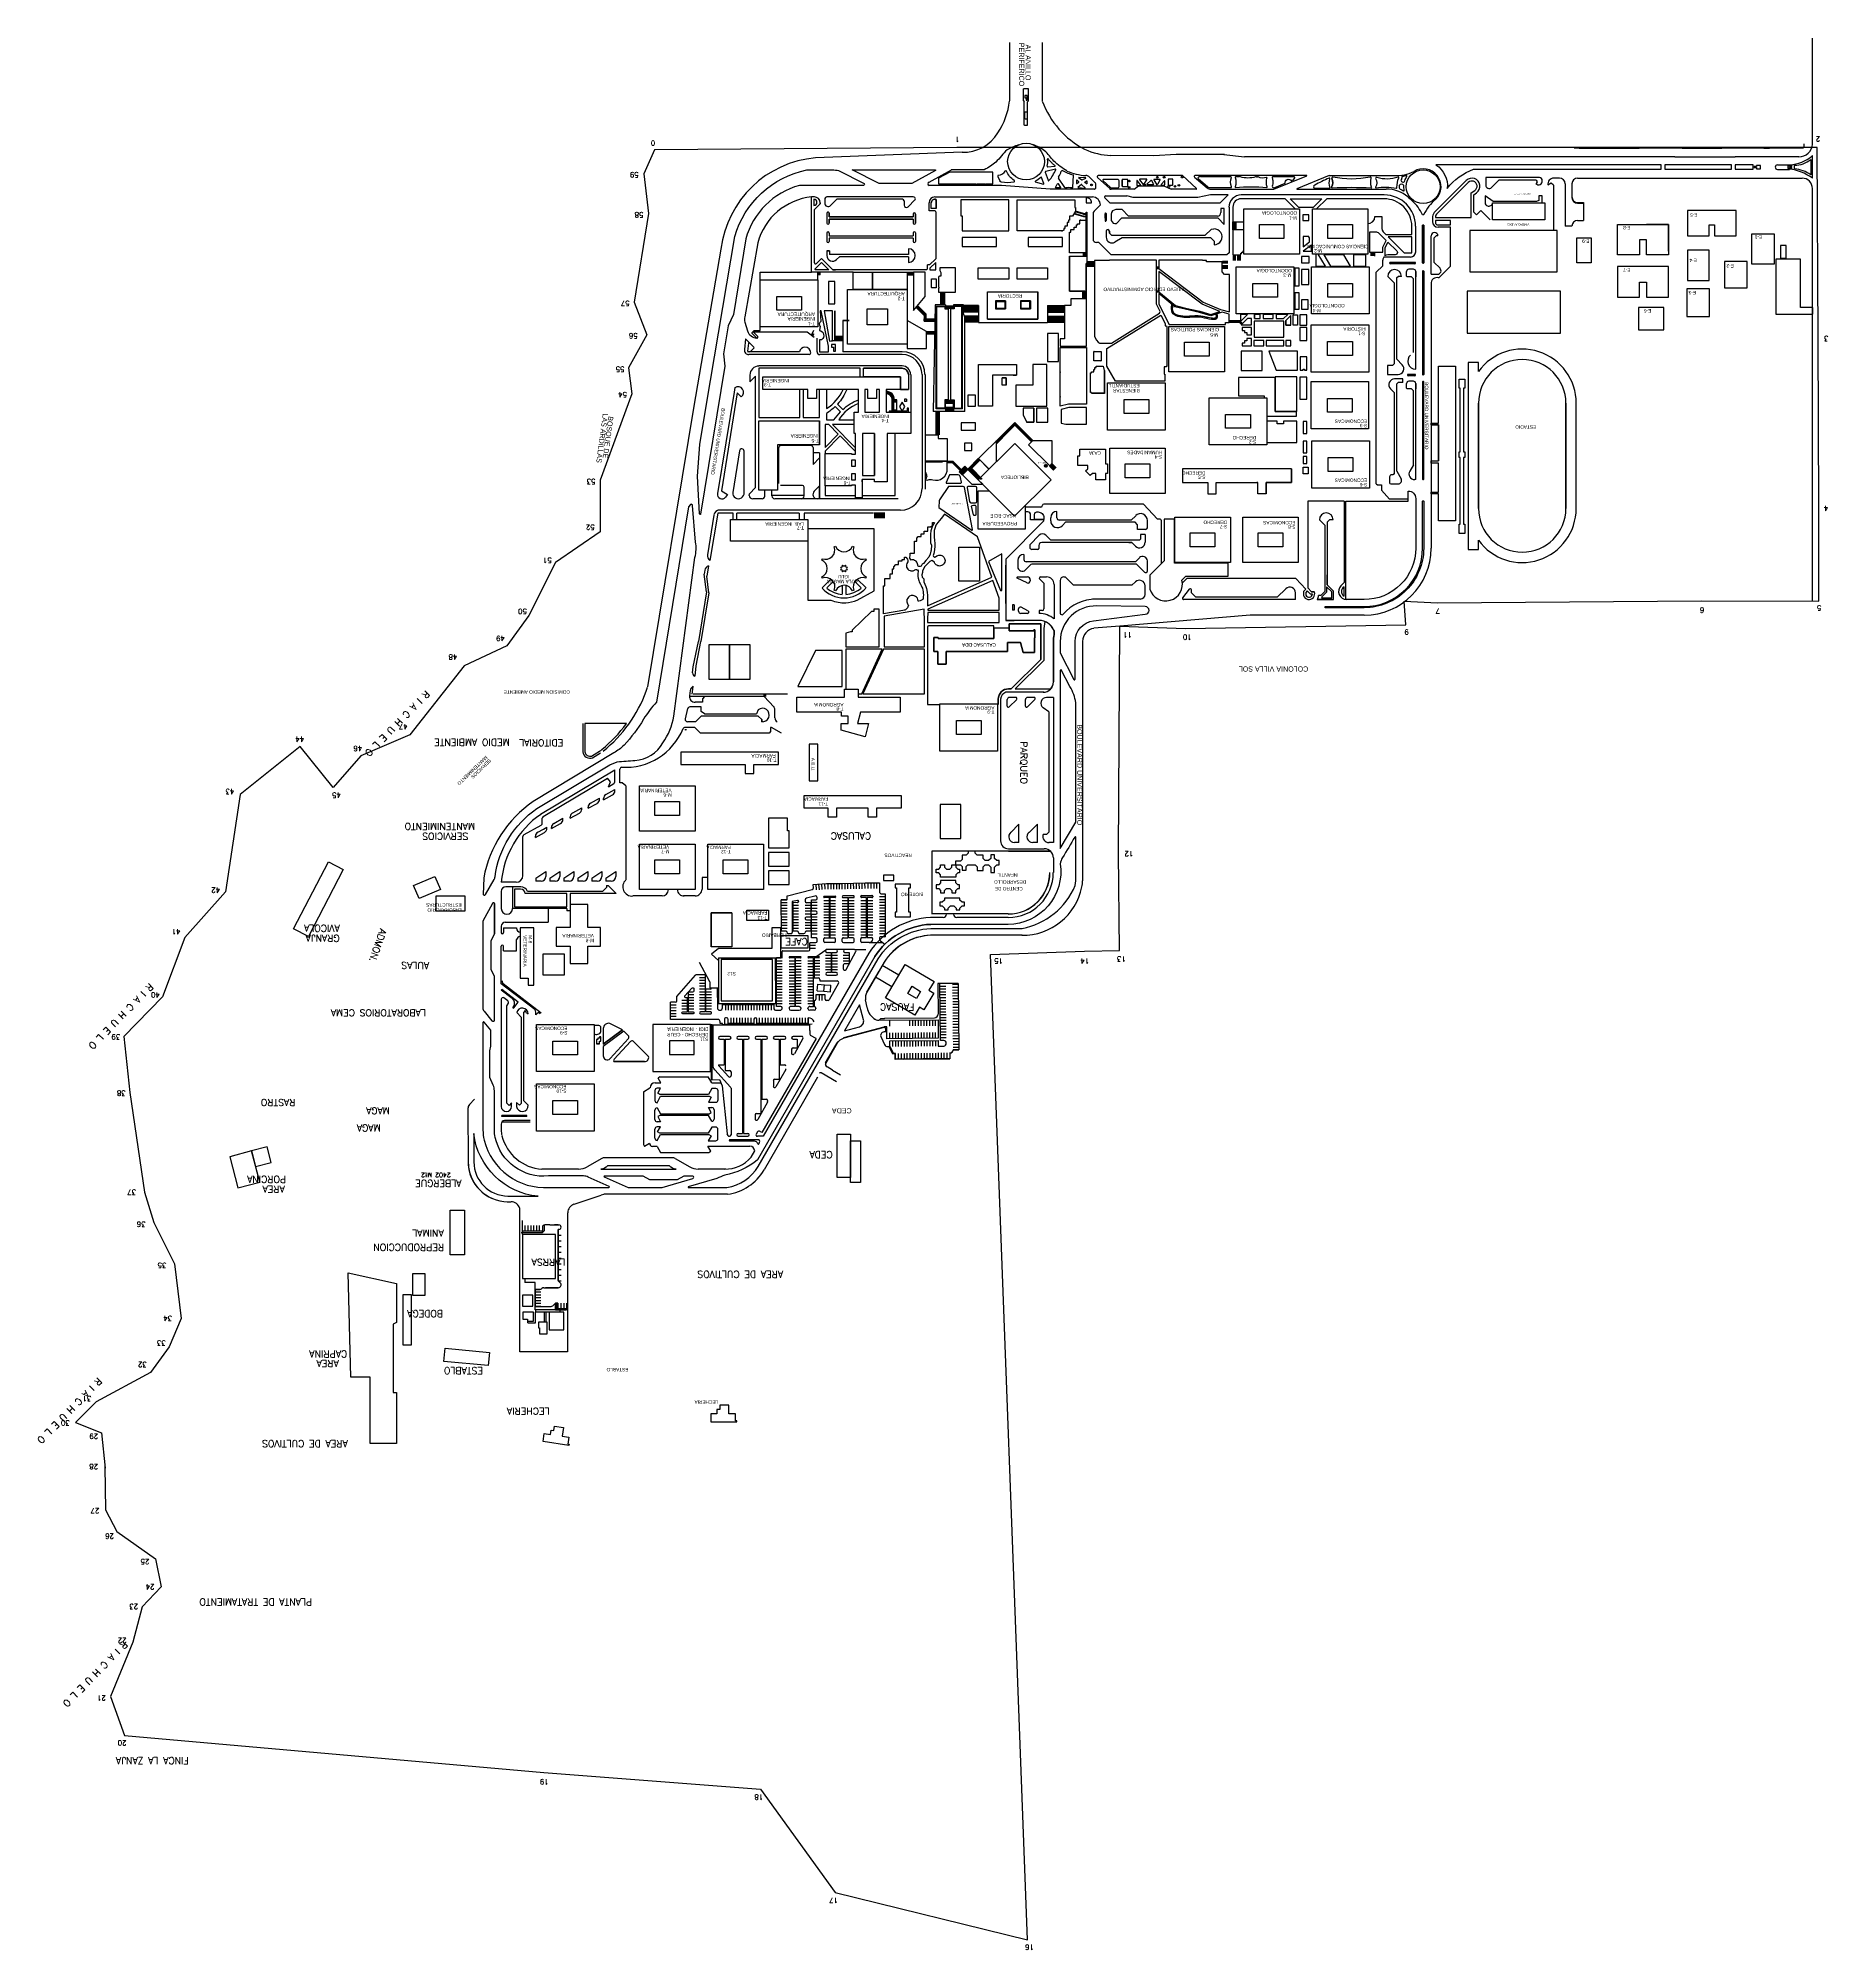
# Model space of a CAD drawing. Header units: millimetres. Extents: x 1062 to 2630, y 446 to 2121.
import ezdxf

# ---------------------------------------------------------------- set-up
doc = ezdxf.new("R2010")
doc.units = ezdxf.units.MM
for name, color, linetype in [('1 EDIFICIO_MOSHE', 5, 'Continuous'), ('2 AREA VERDE_MOSHE', 3, 'Continuous'), ('3 LIMITE GENERAL_MOSHE', 4, 'Continuous'), ('4 LINEAS_MOSHE', 6, 'Continuous'), ('5 TEXTO_MOSHE', 1, 'Continuous'), ('6 AREAS DEPORTIVAS', 194, 'Continuous'), ('7 ZONA DE PARQUEO MOSHE', 132, 'Continuous')]:
    doc.layers.add(name, color=color, linetype=linetype)
doc.styles.add('md', font='')
doc.styles.add('R', font='romans.shx')
doc.styles.get('md').set_extended_font_data('MicrogrammaDMedExt')

msp = doc.modelspace()

# ---------------------------------------------------------------- hatches: boundary and pattern name
at = {"layer": '4 LINEAS_MOSHE'}
h = msp.add_hatch(dxfattribs=at)
h.set_pattern_fill('LINE', color=256, scale=0.1, angle=675, style=0)
h.set_pattern_definition([(315, (4977.4636, 3080.30556), (0.224506403, 0.224506403), [])])
h.paths.add_polyline_path([(1869.2, 1741.3), (1871.9, 1738.6), (1876.9, 1743.6), (1874.2, 1746.3)])

# ---------------------------------------------------------------- linework, layer by layer
at = {"layer": '1 EDIFICIO_MOSHE'}
for p, q in [((2446.2, 1958.2), (2488.2, 1958.2)), ((2490.8, 1958.2), (2471.5, 1958.2)), ((2490.8, 1934.7), (2490.8, 1958.2)), ((1776.5, 1901.1), (1776.5, 1916.2)), ((1938.2, 1899.1), (1938.2, 1875.1)), ((1938.2, 1899.1), (1938.2, 1875.1)), ((1901.1, 1891.1), (1901.1, 1884.1)), ((1901.1, 1891.1), (1909.9, 1891.1)), ((1901.1, 1891.1), (1901.1, 1884.1)), ((1901.1, 1891.1), (1909.9, 1891.1)), ((1901.1, 1884.1), (1909.9, 1884.1)), ((1901.1, 1884.1), (1909.9, 1884.1)), ((1901.6, 1890.6), (1901.6, 1884.6)), ((1901.6, 1890.6), (1909.4, 1890.6)), ((1901.6, 1890.6), (1901.6, 1884.6)), ((1901.6, 1890.6), (1909.4, 1890.6)), ((1901.6, 1884.6), (1909.4, 1884.6)), ((1901.6, 1884.6), (1909.4, 1884.6)), ((1909.4, 1890.6), (1909.4, 1884.6)), ((1909.4, 1890.6), (1909.4, 1884.6)), ((1909.9, 1891.1), (1909.9, 1884.1)), ((1909.9, 1891.1), (1909.9, 1884.1)), ((1922.9, 1891.1), (1922.9, 1884.1)), ((1931.7, 1891.1), (1922.9, 1891.1)), ((1922.9, 1891.1), (1922.9, 1884.1)), ((1931.7, 1891.1), (1922.9, 1891.1)), ((1931.7, 1884.1), (1922.9, 1884.1)), ((1931.7, 1884.1), (1922.9, 1884.1)), ((1923.4, 1890.6), (1923.4, 1884.6)), ((1931.2, 1890.6), (1923.4, 1890.6)), ((1923.4, 1890.6), (1923.4, 1884.6)), ((1931.2, 1890.6), (1923.4, 1890.6)), ((1931.2, 1884.6), (1923.4, 1884.6)), ((1931.2, 1884.6), (1923.4, 1884.6)), ((1931.2, 1890.6), (1931.2, 1884.6)), ((1931.2, 1890.6), (1931.2, 1884.6)), ((1931.7, 1891.1), (1931.7, 1884.1)), ((1931.7, 1891.1), (1931.7, 1884.1)), ((2616.9, 1885.3), (2616.9, 1879.4)), ((1894.2, 1875.1), (1938.2, 1875.1)), ((1894.2, 1875.1), (1938.2, 1875.1)), ((1796.8, 1813.6), (1796.8, 1805.5)), ((1784.3, 1732.5), (1784.3, 1734.7)), ((2130.9, 1722.1), (2130.9, 1732)), ((2138.4, 1722.1), (2130.9, 1722.1)), ((1373.4, 934.6), (1376.4, 934.6))]:
    msp.add_line(p, q, dxfattribs=at)
at = {"layer": '1 EDIFICIO_MOSHE', "linetype": 'Continuous', "ltscale": 0.05}
msp.add_line((1852.5, 1498), (1852.5, 1534.5), dxfattribs=at)
at = {"layer": '1 EDIFICIO_MOSHE'}
for points in [[(1928.9, 2071), (1926.9, 2071), (1926.9, 2069), (1927.9, 2069), (1927.9, 2067), (1928.9, 2067)], [(2571.5, 2009.8), (2567.9, 2009.8), (2567.9, 2008.9), (2565.9, 2008.9), (2565.9, 2007.9), (2567.9, 2007.9), (2567.9, 2007), (2571.5, 2007)], [(2598.8, 2009.7), (2595.3, 2009.7), (2595.3, 2007.2), (2598.8, 2007.2), (2598.8, 2008), (2596.8, 2008), (2596.8, 2008.9), (2598.8, 2008.9)], [(2167.4, 1932.1), (2118.8, 1932.1), (2118.8, 1971.8), (2167.4, 1971.8)], [(2227.5, 1932.1), (2178.9, 1932.1), (2178.9, 1971.8), (2227.5, 1971.8)], [(2526.4, 1948.1), (2526.4, 1957.7), (2531.2, 1957.7), (2531.2, 1948.1), (2550.2, 1948.1), (2550.2, 1970.3), (2507.4, 1970.3), (2507.4, 1948.1)], [(2153.9, 1945.8), (2132.3, 1945.8), (2132.3, 1958.1), (2153.9, 1958.1)], [(2214, 1945.8), (2192.4, 1945.8), (2192.4, 1958.1), (2214, 1958.1)], [(2410.4, 1924.4), (2410.4, 1946.5), (2423, 1946.5), (2423, 1924.4)], [(2446.2, 1931.5), (2446.2, 1958.2), (2490.8, 1958.2), (2490.8, 1931.5), (2471.5, 1931.5), (2471.5, 1944.7), (2465.4, 1944.7), (2465.4, 1931.5)], [(2563.8, 1923.3), (2563.8, 1950), (2583.5, 1950), (2583.5, 1923.3)], [(2507.3, 1908.9), (2526.5, 1908.9), (2526.5, 1935.7), (2507.3, 1935.7)], [(2606.4, 1927.7), (2584.9, 1927.7), (2584.9, 1879.4), (2606.4, 1879.4), (2616.9, 1879.4), (2616.9, 1885.3), (2606.4, 1885.3)], [(2593.9, 1939.7), (2588.9, 1939.7), (2588.9, 1928.7), (2593.9, 1928.7)], [(1745.5, 1868.3), (1695.1, 1868.3), (1695.1, 1909.7), (1745.5, 1909.7)], [(1776.5, 1901.1), (1776.5, 1916.2), (1793.3, 1916.2), (1793.3, 1901.1)], [(1823.8, 1901.1), (1793.3, 1901.1), (1793.3, 1916.2), (1823.8, 1916.2)], [(1823.8, 1901.1), (1793.3, 1901.1), (1793.3, 1916.2), (1823.8, 1916.2)], [(2162.6, 1879.7), (2112.1, 1879.7), (2112.1, 1921.1), (2162.6, 1921.1)], [(2228.4, 1879.7), (2178, 1879.7), (2178, 1921.1), (2228.4, 1921.1)], [(2490.8, 1921.2), (2446.2, 1921.2), (2446.2, 1894.4), (2465.4, 1894.4), (2465.4, 1907.6), (2471.5, 1907.6), (2471.5, 1894.4), (2490.8, 1894.4)], [(2539.8, 1925.7), (2539.8, 1902.6), (2559.8, 1902.6), (2559.8, 1925.7)], [(1731.1, 1882.9), (1709.5, 1882.9), (1709.5, 1895.1), (1731.1, 1895.1)], [(1754.8, 1888.6), (1760.3, 1888.6), (1760.3, 1908.2), (1754.8, 1908.2)], [(1823.8, 1853.1), (1771.4, 1853.1), (1771.4, 1901.1), (1823.8, 1901.1)], [(1938.2, 1875.1), (1894.2, 1875.1), (1894.2, 1899.1), (1938.2, 1899.1), (1938.2, 1875.1), (1938.2, 1899.1)], [(2148.2, 1894.3), (2126.5, 1894.3), (2126.5, 1906.5), (2148.2, 1906.5)], [(2214, 1894.3), (2192.4, 1894.3), (2192.4, 1906.5), (2214, 1906.5)], [(2506.8, 1877.6), (2526.8, 1877.6), (2526.8, 1901.6), (2506.8, 1901.6)], [(1806.6, 1870.1), (1788.7, 1870.1), (1788.7, 1884.1), (1806.6, 1884.1)], [(1901.1, 1891.1), (1901.1, 1884.1), (1909.9, 1884.1), (1909.9, 1891.1)], [(1901.6, 1884.6), (1901.6, 1890.6), (1909.4, 1890.6), (1909.4, 1884.6)], [(1931.7, 1891.1), (1922.9, 1891.1), (1922.9, 1884.1), (1931.7, 1884.1)], [(1931.2, 1884.6), (1931.2, 1890.6), (1923.4, 1890.6), (1923.4, 1884.6)], [(2464.4, 1885.3), (2464.4, 1865.9), (2486.6, 1865.9), (2486.6, 1885.3)], [(2101.8, 1829.1), (2053.1, 1829.1), (2053.1, 1868.8), (2101.8, 1868.8)], [(2228.2, 1828.8), (2177.7, 1828.8), (2177.7, 1870.3), (2228.2, 1870.3)], [(2088.3, 1842.8), (2066.6, 1842.8), (2066.6, 1855), (2088.3, 1855)], [(2213.8, 1843.4), (2192.1, 1843.4), (2192.1, 1855.6), (2213.8, 1855.6)], [(1751.8, 1757.5), (1775, 1757.5), (1775, 1756.7), (1778.5, 1756.7), (1778.5, 1774.8), (1777.3, 1774.8), (1777.3, 1793.5), (1781, 1793.5), (1781, 1813.6), (1744.3, 1813.6), (1744.3, 1805.5), (1736.8, 1805.5), (1736.8, 1813.6), (1697.4, 1813.6), (1697.4, 1824.6), (1817.8, 1824.6), (1817.8, 1813.6), (1805.3, 1813.6), (1805.3, 1793.5), (1826.9, 1793.5), (1826.9, 1774.8), (1806.3, 1774.8), (1806.3, 1732.5), (1795.1, 1732.5), (1795.1, 1734.7), (1784.3, 1734.7), (1784.3, 1718.7), (1778.5, 1718.7), (1778.5, 1729.7), (1775, 1729.7), (1775, 1729), (1751.8, 1729)], [(2049.8, 1777.9), (1999.3, 1777.9), (1999.3, 1819.4), (2049.8, 1819.4)], [(2228, 1778.9), (2177.6, 1778.9), (2177.6, 1820.4), (2228, 1820.4)], [(2035.4, 1792.5), (2013.8, 1792.5), (2013.8, 1804.7), (2035.4, 1804.7)], [(2138.9, 1764.9), (2088.4, 1764.9), (2088.4, 1806.3), (2138.9, 1806.3)], [(2213.6, 1793.5), (2192, 1793.5), (2192, 1805.7), (2213.6, 1805.7)], [(2124.5, 1779.5), (2102.8, 1779.5), (2102.8, 1791.7), (2124.5, 1791.7)], [(2049.8, 1722.4), (2001.2, 1722.4), (2001.2, 1762.1), (2049.8, 1762.1)], [(2228.7, 1727), (2178.2, 1727), (2178.2, 1768.5), (2228.7, 1768.5)], [(1778.5, 1746.2), (1778.5, 1751.7), (1775, 1751.7), (1775, 1746.2)], [(2036.3, 1736.1), (2014.7, 1736.1), (2014.7, 1748.3), (2036.3, 1748.3)], [(2214.3, 1741.6), (2192.6, 1741.6), (2192.6, 1753.8), (2214.3, 1753.8)], [(1775, 1734.2), (1778.5, 1734.2), (1778.5, 1739.7), (1775, 1739.7)], [(1895.9, 1724.5), (1885.8, 1724.5), (1885.8, 1691.5), (1927.4, 1691.5), (1927.4, 1712), (1917.9, 1702.5)], [(1736.7, 1699.7), (1736.7, 1680.7), (1668.9, 1680.7), (1668.9, 1699.7)], [(2106.9, 1661.8), (2058.2, 1661.8), (2058.2, 1701.5), (2106.9, 1701.5)], [(2166.4, 1661.8), (2117.8, 1661.8), (2117.8, 1701.5), (2166.4, 1701.5)], [(2093.4, 1675.6), (2071.7, 1675.6), (2071.7, 1687.8), (2093.4, 1687.8)], [(2152.9, 1675.6), (2131.3, 1675.6), (2131.3, 1687.8), (2152.9, 1687.8)], [(1637.9, 1375.4), (1589.3, 1375.4), (1589.3, 1415), (1637.9, 1415)], [(1697.8, 1375.4), (1649.1, 1375.4), (1649.1, 1415), (1697.8, 1415)], [(1872, 1401.7), (1870.6, 1400.3), (1866.1, 1400.3), (1866.1, 1396.9), (1870.6, 1396.9), (1872, 1395.5), (1872, 1392.2), (1875.4, 1392.2), (1875.4, 1395.5), (1876.9, 1396.9), (1880.3, 1396.9), (1883.2, 1396.9), (1885, 1395.1), (1885, 1392), (1890.3, 1392), (1890.3, 1395.1), (1892.1, 1396.9), (1895.1, 1396.9), (1897, 1395), (1897, 1390.2), (1900.4, 1390.2), (1900.4, 1395), (1902.3, 1396.9), (1904.3, 1396.9), (1904.3, 1400.7), (1902.3, 1400.7), (1900.4, 1402.6), (1900.4, 1405.6), (1897, 1405.6), (1897, 1402.6), (1895.1, 1400.7), (1892.1, 1400.7), (1890.3, 1402.4), (1890.3, 1405.5), (1885.1, 1405.5), (1883.3, 1407.3), (1883.3, 1409), (1877.2, 1409), (1877.2, 1407.3), (1875.4, 1405.5), (1872, 1405.5)], [(1286.1, 1341), (1316.8, 1399.7), (1329.7, 1392.9), (1299.1, 1334.2)], [(1624.4, 1389.1), (1602.8, 1389.1), (1602.8, 1401.3), (1624.4, 1401.3)], [(1684.2, 1389.1), (1662.6, 1389.1), (1662.6, 1401.3), (1684.2, 1401.3)], [(1849.2, 1393.2), (1851.4, 1393.2), (1853.1, 1394.8), (1853.1, 1396.8), (1856.6, 1396.8), (1856.6, 1394.8), (1858.2, 1393.2), (1861.2, 1393.2), (1862.8, 1394.8), (1862.8, 1396.8), (1866.3, 1396.8), (1866.3, 1394.8), (1868, 1393.2), (1869.5, 1393.2), (1869.5, 1389.8), (1868, 1389.8), (1866.3, 1388.2), (1866.3, 1386.2), (1853.1, 1386.2), (1853.1, 1388.2), (1851.4, 1389.8), (1849.2, 1389.8)], [(1414.9, 1375.3), (1396.2, 1367.3), (1391.3, 1378.8), (1410, 1386.8)], [(1812.1, 1387.9), (1802.9, 1387.8), (1803, 1383.2), (1812.2, 1383.2)], [(1826.7, 1376.8), (1826.7, 1380.1), (1813.3, 1380.1), (1813.3, 1376.8), (1814.5, 1376.8), (1814.5, 1355.6), (1813.3, 1355.6), (1813.3, 1351.3), (1821.6, 1351.3), (1821.6, 1351.3), (1826.7, 1351.3), (1826.7, 1355.6), (1825.1, 1355.6), (1825.1, 1376.8)], [(1849.2, 1376.1), (1851.4, 1376.1), (1853.1, 1374.5), (1853.1, 1372.5), (1856.6, 1372.5), (1856.6, 1374.5), (1858.2, 1376.1), (1861.2, 1376.1), (1862.8, 1374.5), (1862.8, 1372.5), (1866.3, 1372.5), (1866.3, 1374.5), (1868, 1376.1), (1869.5, 1376.1), (1869.5, 1379.5), (1868, 1379.5), (1866.3, 1381.2), (1866.3, 1383.2), (1853.1, 1383.2), (1853.1, 1381.2), (1851.4, 1379.5), (1849.2, 1379.5)], [(1411, 1369.8), (1436.1, 1369.8), (1436.1, 1356.2), (1411, 1356.2)], [(1543.9, 1342.1), (1543.9, 1362.2), (1528.6, 1362.2), (1528.6, 1342.1), (1516.3, 1342.1), (1516.3, 1325.6), (1528.4, 1325.6), (1528.4, 1310.6), (1543.9, 1310.6), (1543.9, 1325.6), (1555.1, 1325.6), (1555.1, 1342.1)], [(1854.4, 1364.2), (1852.4, 1364.2), (1852.4, 1361), (1854.4, 1361), (1856.4, 1359.1), (1856.4, 1357.6), (1859.8, 1357.6), (1859.8, 1359.1), (1861.7, 1361), (1864.7, 1361), (1866.6, 1359.1), (1866.6, 1357.6), (1870, 1357.6), (1870, 1359.1), (1871.9, 1361), (1873.9, 1361), (1873.9, 1364.2), (1871.9, 1364.2), (1870, 1366.1), (1870, 1367.6), (1856.4, 1367.6), (1856.4, 1366.1)], [(1491.6, 1291.6), (1496.6, 1291.6), (1496.6, 1341.6), (1484.6, 1341.6), (1484.6, 1297.6), (1491.6, 1297.6)], [(1736.7, 1323.8), (1713.4, 1323.8), (1713.4, 1335.1), (1736.7, 1335.1)], [(1523.6, 1318.6), (1504.6, 1318.6), (1504.6, 1300.6), (1523.6, 1300.6)], [(1660.8, 1313.9), (1660.8, 1277.8), (1705.9, 1277.9), (1705.9, 1313.9)], [(1847, 1284.6), (1838.3, 1269.9), (1834.6, 1272.1), (1830.4, 1265.1), (1804.7, 1280.4), (1822.1, 1309.6), (1847.3, 1294.6), (1842.8, 1287.1)], [(1835.5, 1286), (1831.8, 1279.8), (1824.3, 1284.3), (1828, 1290.5)], [(1549.4, 1215.7), (1499, 1215.7), (1499, 1257.1), (1549.4, 1257.1)], [(1549.4, 1215.7), (1499, 1215.7), (1499, 1257.1), (1549.4, 1257.1)], [(1601, 1215.7), (1651.5, 1215.7), (1651.5, 1257.1), (1601, 1257.1)], [(1601, 1215.7), (1651.5, 1215.7), (1651.5, 1257.1), (1601, 1257.1)], [(1535, 1230.3), (1513.4, 1230.3), (1513.4, 1242.5), (1535, 1242.5)], [(1615.4, 1230.6), (1637, 1230.6), (1637, 1242.8), (1615.4, 1242.8)], [(1615.4, 1230.6), (1637, 1230.6), (1637, 1242.8), (1615.4, 1242.8)], [(1549.4, 1163.6), (1499, 1163.6), (1499, 1205.1), (1549.4, 1205.1)], [(1535, 1178.3), (1513.4, 1178.3), (1513.4, 1190.5), (1535, 1190.5)], [(1249.4, 1146.2), (1230.2, 1141.2), (1237.3, 1113.9), (1256.5, 1118.9)], [(1263, 1149.7), (1249.4, 1146.2), (1252.9, 1132.5), (1266.6, 1136.1)], [(1774.1, 1155.2), (1782.8, 1155.2), (1782.8, 1118.6), (1774.1, 1118.6)], [(1435.9, 1055.3), (1423.3, 1055.3), (1423.3, 1094.3), (1435.9, 1094.3)], [(1515.6, 1072.9), (1486.7, 1072.9), (1486.7, 1034.3), (1515.6, 1034.3)], [(1390.7, 1038.9), (1401.3, 1038.9), (1401.3, 1019.4), (1390.7, 1019.4)], [(1382.2, 976.1), (1382.2, 1020.4), (1389.1, 1020.4), (1389.1, 976.1)], [(1495.8, 1019.9), (1486.6, 1019.9), (1486.6, 1010.3), (1495.8, 1010.3)], [(1496.5, 1004.9), (1487.1, 1004.9), (1487.1, 998.7), (1491.1, 998.7), (1491.1, 997.1), (1496.5, 997.1)], [(1508.3, 996.3), (1500.7, 996.3), (1500.7, 991.1), (1501.7, 991.1), (1501.7, 985.9), (1508.3, 985.9)], [(1522.9, 1004.9), (1510.1, 1004.9), (1510.1, 989.4), (1517.6, 989.4), (1522.9, 989.4)], [(1418.9, 973.3), (1457.8, 969.7), (1456.7, 958.1), (1417.8, 961.8)], [(1674.4, 908.7), (1674.4, 909.6), (1673.3, 909.6), (1673.3, 915.9), (1667.5, 915.9), (1667.5, 923.4), (1659.5, 923.4), (1659.5, 919.5), (1657.1, 919.5), (1657.1, 915.7), (1651.6, 915.7), (1651.6, 908.7)], [(1514.8, 905), (1522.6, 903.8), (1521.5, 896.3), (1527.3, 895.5), (1526.4, 889.3), (1527.5, 889.2), (1527.4, 888.2), (1504.8, 891.6), (1505.8, 898.5), (1511.2, 897.7), (1511.8, 901.4), (1514.2, 901.1)]]:
    msp.add_lwpolyline(points, close=True, dxfattribs=at)
for points in [[(2382.5, 1962.2), (2336.7, 1962.2), (2336.7, 1977), (2382.5, 1977), (2382.5, 1962.3)], [(1796.8, 1805.5), (1789.4, 1805.5), (1789.4, 1813.6), (1786.6, 1813.6), (1786.6, 1793.5), (1799.6, 1793.5), (1799.6, 1813.6), (1796.8, 1813.6)], [(1747, 1765), (1747, 1786), (1747, 1765), (1710.2, 1765), (1710.2, 1725.2), (1693.9, 1725.2), (1693.9, 1786), (1747, 1786)], [(1795.1, 1774.8), (1795.1, 1738), (1795.1, 1774.8), (1784.6, 1774.8), (1784.6, 1738), (1795.1, 1738)], [(1886.1, 1734.4), (1917.9, 1702.5), (1949.8, 1734.4), (1918, 1766.3), (1886.1, 1734.4)], [(1997.4, 1734.3), (1989, 1734.3), (1989, 1739.9), (1986, 1739.9), (1984.2, 1738.1), (1980.1, 1742.1), (1982, 1743.9), (1982, 1746.9), (1973.3, 1746.9), (1973.3, 1755.4), (1975.1, 1755.4), (1975.1, 1761.1), (1997.4, 1761.1), (1997.4, 1748.3), (1999.4, 1748.3), (1999.4, 1739.9), (1997.4, 1739.9), (1997.4, 1734.3)], [(2160.5, 1744.1), (2160.5, 1732), (2138.4, 1732), (2138.4, 1722.1), (2138.4, 1732), (2160.5, 1732), (2160.5, 1744.1), (2065, 1744.1), (2065, 1732), (2087.1, 1732), (2087.1, 1722.1), (2094.5, 1722.1), (2094.5, 1732), (2130.9, 1732), (2130.1, 1732)], [(1683.3, 1348.2), (1683.3, 1357.2), (1702.3, 1357.2), (1702.3, 1348.1), (1683.3, 1348.1)], [(1774.1, 1155.2), (1774.1, 1123), (1762.5, 1123), (1762.5, 1161), (1774.1, 1161), (1774.1, 1123)], [(1376.4, 934.6), (1376.4, 889.9), (1353.2, 889.8), (1353.2, 948.1), (1336.3, 948.1), (1334.1, 1039.4), (1376.2, 1030.1), (1376.2, 995.8), (1373.4, 994.3), (1373.4, 934.6)]]:
    msp.add_lwpolyline(points, dxfattribs=at)
at = {"layer": '1 EDIFICIO_MOSHE', "linetype": 'Continuous', "ltscale": 0.05}
msp.add_lwpolyline([(1777, 1675.6, 0.64754), (1787.4, 1665.2), (1787.9, 1664, 0.64754), (1787.9, 1649.3), (1787.4, 1648.1, 0.64754), (1777, 1637.7), (1775.8, 1637.2, 0.64754), (1761.1, 1637.1), (1759.9, 1637.6, 0.64754), (1749.4, 1648.1), (1748.9, 1649.3, 0.64754), (1748.9, 1664), (1749.4, 1665.2, 0.64754), (1759.8, 1675.6), (1761, 1676.1, 0.64754), (1775.8, 1676.1), (1777, 1675.6)], format="xyb", dxfattribs=at)
at = {"layer": '1 EDIFICIO_MOSHE', "ltscale": 0.05}
msp.add_lwpolyline([(1769.5, 1653.7, 0.64754), (1767.3, 1653.7), (1767.1, 1653.8, 0.64754), (1765.6, 1655.3), (1765.5, 1655.5, 0.64754), (1765.5, 1657.7), (1765.6, 1657.9, 0.64754), (1767.1, 1659.5), (1767.3, 1659.6, 0.64754), (1769.5, 1659.6), (1769.7, 1659.5, 0.64754), (1771.3, 1657.9), (1771.4, 1657.7, 0.64754), (1771.4, 1655.5), (1771.3, 1655.4, 0.64754), (1769.7, 1653.8)], format="xyb", close=True, dxfattribs=at)
at = {"layer": '1 EDIFICIO_MOSHE', "linetype": 'Continuous', "ltscale": 0.05}
for points in [[(1934.8, 1602), (1913.1, 1602), (1913.1, 1604.2), (1899.6, 1604.2), (1899.6, 1595.4), (1851, 1595.4), (1851, 1596.3), (1847.1, 1596.3), (1847.1, 1584), (1850.6, 1584), (1850.6, 1572.9), (1858, 1572.9), (1858, 1584), (1911.7, 1584), (1911.7, 1591.9), (1923, 1591.9), (1925.3, 1583), (1935.2, 1583), (1935.2, 1595.9), (1935.5, 1595.9), (1935.5, 1602.9), (1934.8, 1602.9)], [(1768.8, 1550.8), (1780.8, 1550.8), (1780.8, 1543.8), (1817.5, 1543.8), (1817.5, 1530.8), (1783, 1530.8), (1780.3, 1520.9), (1790, 1520.9), (1786.9, 1509.2), (1765.9, 1514.9), (1765.9, 1520.9), (1772, 1520.9), (1772, 1527.3), (1766.3, 1527.3), (1766.3, 1530.8), (1727.2, 1530.8), (1727.2, 1543.8), (1768.8, 1543.8)], [(1903, 1496.6), (1852.5, 1496.6), (1852.5, 1538), (1903, 1538)], [(1888.6, 1511.2), (1866.9, 1511.2), (1866.9, 1523.4), (1888.6, 1523.4)], [(1737.9, 1502.7), (1737.9, 1496.2), (1737.9, 1485.7), (1737.9, 1470.7), (1745.4, 1470.7), (1745.4, 1502.7)], [(1637.9, 1426.4), (1589.3, 1426.4), (1589.3, 1466.1), (1637.9, 1466.1)], [(1733.4, 1446.6), (1733.4, 1457.7), (1818.5, 1457.7), (1818.5, 1446.6), (1797, 1446.6), (1797, 1438.8), (1789.5, 1438.8), (1789.5, 1446.6), (1761.9, 1446.6), (1761.9, 1438.8), (1754.4, 1438.8), (1754.4, 1446.6)], [(1624.4, 1440.1), (1602.8, 1440.1), (1602.8, 1452.4), (1624.4, 1452.4)]]:
    msp.add_lwpolyline(points, close=True, dxfattribs=at)
msp.add_lwpolyline([(1703.4, 1484.8), (1710.9, 1484.8), (1710.9, 1495.8), (1625.4, 1495.8), (1625.4, 1484.8), (1681.8, 1484.8), (1681.8, 1477), (1689.3, 1477), (1689.3, 1484.8), (1710.9, 1484.8)], dxfattribs=at)
at = {"layer": '2 AREA VERDE_MOSHE'}
for p, q in [((1903.1, 2000.2), (1904.8, 1996.3)), ((1947, 2008.7), (1953.1, 2009.1)), ((1953.8, 1990.5), (1955.2, 1993.5)), ((1962, 1990.5), (1956.3, 1998.8)), ((1958.4, 1990.5), (1956.3, 1993.6)), ((1969, 1990.8), (1969.5, 2001)), ((1849.1, 1972.2), (1849.1, 1979.9)), ((1958.3, 1990.2), (1954, 1990.2)), ((1980.6, 1981.4), (1980.6, 1977.2)), ((1980.6, 1977.2), (1985.3, 1977.2)), ((2317.8, 1985.7), (2321.1, 1988)), ((2317.8, 1964.2), (2317.8, 1985.7)), ((1968.6, 1965.5), (1966.1, 1965.5)), ((1970.6, 1972.9), (1971.1, 1972.9)), ((1971.1, 1972.9), (1971.1, 1969.9)), ((1902, 1946.7), (1872, 1946.7)), ((1902, 1946.7), (1872, 1946.7)), ((1959.9, 1946.7), (1929.8, 1946.7)), ((1959.9, 1946.7), (1929.8, 1946.7)), ((1872, 1938.7), (1902, 1938.7)), ((1929.8, 1938.7), (1959.9, 1938.7)), ((1981.1, 1930.2), (1981.1, 1924.1)), ((1980.6, 1900.7), (1980.6, 1923.8)), ((2276.3, 1917.2), (2276.3, 1826.6)), ((2276.3, 1917.2), (2276.3, 1826.6)), ((2115.8, 1879.3), (2115.8, 1874)), ((2121.7, 1879.3), (2115.8, 1879.3)), ((2128, 1875.7), (2128, 1879.3)), ((2155.6, 1869.9), (2155.6, 1873.9)), ((2160, 1869.9), (2155.6, 1869.9)), ((1987.5, 1846.7), (1987.4, 1846.7)), ((1987.4, 1846.6), (1987.4, 1846.7)), ((1987.4, 1838.6), (1987.4, 1846.6)), ((1987.4, 1838.6), (1987.4, 1846.6)), ((1987.5, 1846.7), (1993.5, 1846.7)), ((1993.5, 1846.7), (1993.6, 1846.7)), ((1993.6, 1846.6), (1993.6, 1846.7)), ((1993.6, 1846.6), (1993.6, 1838.6)), ((1993.6, 1846.6), (1993.6, 1838.6)), ((1995, 1854.1), (1995, 1854.2)), ((1819.3, 1832.1), (1785.6, 1832.1)), ((1824.8, 1826.6), (1824.8, 1813.6)), ((1984.4, 1810.8), (1984.4, 1828.1)), ((1987.4, 1838.6), (1987.4, 1838.5)), ((1987.4, 1838.6), (1987.4, 1838.5)), ((1987.4, 1838.6), (1987.4, 1838.5)), ((1987.5, 1838.5), (1987.4, 1838.5)), ((1987.5, 1838.5), (1987.4, 1838.5)), ((1987.5, 1838.5), (1987.4, 1838.5)), ((1993.5, 1838.5), (1987.5, 1838.5)), ((1993.5, 1838.5), (1987.5, 1838.5)), ((1993.5, 1838.5), (1987.5, 1838.5)), ((1993.5, 1838.5), (1993.6, 1838.5)), ((1993.5, 1838.5), (1993.6, 1838.5)), ((1993.5, 1838.5), (1993.6, 1838.5)), ((1993.6, 1838.6), (1993.6, 1838.5)), ((1993.6, 1838.6), (1993.6, 1838.5)), ((1993.6, 1838.6), (1993.6, 1838.5)), ((1996.3, 1830.1), (1996.5, 1830.1)), ((1996.5, 1830.1), (1996.5, 1810)), ((1817.8, 1813.6), (1824.8, 1813.6)), ((1910.5, 1823.6), (1907.1, 1823.6)), ((1910.5, 1817.2), (1910.5, 1823.6)), ((1996.5, 1810), (1985.3, 1810)), ((2275.3, 1820.1), (2275.3, 1820.1)), ((1934.6, 1797.2), (1925.3, 1797.2)), ((1925.3, 1797.2), (1925.3, 1791.2)), ((1934.6, 1797.2), (1934.6, 1784.9)), ((1957.9, 1807.5), (1957.7, 1807.5)), ((1957.7, 1807.5), (1957.7, 1806.7)), ((1957.7, 1806.7), (1957.9, 1806.7)), ((1925.3, 1791.2), (1928.2, 1785.1)), ((1928.2, 1785.1), (1928.4, 1784.9)), ((1934.6, 1784.9), (1928.4, 1784.9)), ((1854.4, 1749.8), (1854.4, 1750.7)), ((2262.8, 1715.5), (2262.8, 1719.5)), ((1906.7, 1669.5), (1895, 1662.7)), ((1895, 1662.7), (1905.6, 1637.3)), ((1906.7, 1637.3), (1906.7, 1669.5)), ((1906.7, 1637.3), (1905.6, 1637.3)), ((1904.3, 1615.5), (1904.3, 1618)), ((1940.9, 1608.1), (1940.9, 1604.1)), ((1957.9, 1592.8), (1957.9, 1582.6)), ((1957.9, 1513.8), (1957.9, 1440.4)), ((1479.6, 1375.7), (1479.6, 1360.2)), ((1574.4, 1252.4), (1563.2, 1258)), ((1552.7, 1243.8), (1551.6, 1243.8)), ((1554.1, 1240), (1551.6, 1240)), ((1574.4, 1252.4), (1557.5, 1239.7)), ((1575.5, 1251.2), (1557.5, 1237.7)), ((1575.5, 1251.2), (1579.4, 1247.4)), ((1579.4, 1247.4), (1575.5, 1251.2)), ((1593.7, 1224.5), (1566.7, 1224.5))]:
    msp.add_line(p, q, dxfattribs=at)
for points in [[(1926.6, 2056.5), (1926.6, 2051.4, 0.674651), (1929.1, 2051.4), (1929.1, 2056.5)], [(2601.3, 2010, 0.168097), (2615.4, 2015), (2615.4, 2001.7, 0.121255), (2601.3, 2006.8), (2601.3, 2010)], [(1763.7, 2005.4), (1786.1, 1994.1, -0.654521), (1784.9, 1992.3), (1751.9, 1992.3), (1729.3, 1992.3, 0.264801), (1682.4, 1945.5), (1671.5, 1879.2), (1667, 1869.2), (1662.8, 1844.8), (1664.1, 1834), (1642.8, 1704.3, -0.839459), (1641.9, 1704.5), (1640, 1737.5), (1642.1, 1765.3), (1647.9, 1800.7), (1672.7, 1947.6, -0.277844), (1735.9, 2006), (1754.7, 2006), (1758.1, 2006, -0.045799)], [(1799.2, 1994.1), (1775.6, 2006), (1848.4, 2006, -0.682428), (1848.6, 2005.4), (1827.7, 1994.1), (1799.2, 1994.1)], [(1851.1, 1994, 0.414214), (1851.3, 1993.8), (1883.8, 1993.8, -0.000046), (1883.8, 1993.8, 1), (1884.8, 1993.8, -0.000046), (1884.8, 1993.8), (1891.8, 1993.8, 1), (1892.8, 1993.8), (1898.6, 1993.8, 0.414214), (1898.9, 1994), (1898.9, 2003.7, 0.414214), (1898.6, 2003.9), (1861.2, 2003.9), (1851.3, 1998.6, 0.214417), (1851.1, 1998.3)], [(1943.1, 1993.5, 0.68641), (1943.5, 1994), (1941.5, 1999.3, 0.495292), (1940.9, 1999.4, -0.079006), (1936, 1996.1, 0.567948), (1936, 1995.4)], [(1947.3, 1996.8, 0.614569), (1948, 1996.6, 0.076246), (1954, 2006.2, 0.662523), (1953.6, 2006.5), (1945.2, 2004.6, 0.435493), (1944.8, 2003.9)], [(1972.1, 1994.2, 0.54902), (1972.4, 1994), (1974.2, 1995.2, 0.532167), (1974.2, 1995.5), (1972.6, 1996.9, 0.648817), (1972.2, 1996.7)], [(1976.7, 1997.3, 0.206317), (1977.1, 1997.3), (1980.2, 1998.8, 0.68531), (1980.2, 1999), (1973.8, 1999.4, 0.600413), (1973.8, 1999.2)], [(1981.1, 1993.7, -0.524603), (1980.9, 1993.6), (1979.3, 1995, -0.543998), (1979.3, 1995.2), (1981, 1996.3, -0.659958), (1981.2, 1996.2)], [(2001.7, 1990.8, 0.216627), (2003.2, 1990.2), (2008.1, 1990.2, 0.47005), (2009.4, 1991.4), (2009.4, 1996.5, 0.41871), (2008.1, 1997.5), (1995.8, 1997.5, 0.649045), (1995.4, 1996.5)], [(2012, 1991.8, 0.394808), (2012.3, 1991.5), (2016.9, 1991.5, 0.416917), (2017.2, 1991.8), (2017.2, 1997.2, 0.404745), (2016.9, 1997.5), (2012.3, 1997.5, 0.383102), (2012, 1997.2)], [(2025.1, 1992.4, 0.381658), (2025.4, 1992.2), (2028.1, 1992.5, 0.549293), (2028.3, 1992.9), (2025.5, 1996.5, 0.81339), (2024.9, 1996.3)], [(2030.6, 1993.2, 0.585324), (2031.1, 1993.2), (2033.8, 1997.3, 0.480887), (2033.6, 1997.7), (2027.6, 1997.7, 0.69244), (2027.4, 1997.3)], [(2033.9, 1993.6, 0.668837), (2034.1, 1993.2), (2039.5, 1993.2, 0.607844), (2039.7, 1993.6), (2038.2, 1996.5, 0.52109), (2037.2, 1996.6)], [(2042.5, 1992.9, 0.605122), (2042.9, 1993), (2043.3, 1993.6, 0.544173), (2043.6, 1994.1), (2045.4, 1997.2, 0.54383), (2045.1, 1997.6), (2040.2, 1997.6, 0.498177), (2040, 1997.2)], [(2046.3, 1993, 0.609842), (2046.4, 1992.7), (2049.1, 1992.7, 0.455279), (2049.4, 1993), (2049.4, 1996.4, 0.725139), (2049.2, 1996.4)], [(2052.4, 1993.1, 0.393135), (2052.8, 1992.7), (2056.3, 1992.7, 0.364038), (2056.6, 1993.1), (2056.6, 1997.5, 0.372879), (2056.3, 1997.9), (2056.1, 1997.9), (2052.8, 1997.9, 0.397285), (2052.4, 1997.5)], [(2087, 1991.3, 0.212589), (2089.4, 1990.4, -0.022445), (2107.4, 1990.4, 0.535745), (2107.9, 1991, -0.183335), (2107.8, 1999.2, 0.484956), (2107.4, 1999.8), (2081.1, 1999.8, 1), (2080.3, 1999.8), (2079.4, 1999.8, 0.617809), (2078.7, 1998.4)], [(2111.1, 1991.1, 0.531575), (2111.5, 1990.5, -0.051774), (2138.8, 1990.5, 0.593054), (2139.2, 1991.1, -0.170547), (2139, 1998.7, 0.587615), (2138.5, 1999.4, -0.215928), (2131.3, 1999.8, 0.000074), (2131.3, 1999.8, 1), (2130.6, 1999.8, -1.029356), (2129.8, 1999.9, 0.971482), (2129, 1999.8, -0.150159), (2115.7, 1999.8, 1), (2114.9, 1999.8), (2111.5, 1999.8, 0.449669), (2111.1, 1999.2, -0.181975)], [(2143.6, 1991.6, 0.526391), (2145.8, 1990.5), (2154.9, 1994.2, -0.809126), (2160.3, 1996.5, 0.227962), (2163.4, 1998.9, 0.566294), (2162.6, 1999.8), (2144, 1999.8, 0.592474), (2143.5, 1999.1, -0.066871), (2144.2, 1995.7, -0.04155)], [(2180.8, 1989.8), (2193.6, 1989.8, 0.62645), (2194.2, 1990.7, -0.158565), (2194.1, 1998.1, 0.630634), (2193.4, 1998.8, 0.029661), (2180.8, 1992.5, 0.724287)], [(2195.6, 1990.8, 0.548315), (2196.2, 1990.2, -0.027454), (2230.3, 1990.2, 0.486346), (2230.7, 1990.8, -0.173498), (2230.4, 1998.7, 0.508359), (2229.5, 1999.6, -0.105079), (2196.7, 1999.6, 0.509228), (2195.7, 1998.7, -0.26417)], [(2234.1, 1990.8, 0.529913), (2234.6, 1990.2, -0.095272), (2252.3, 1989.9, 0.462212), (2252.9, 1990.6, -0.095629), (2254.4, 1999.1, 0.746642), (2253.9, 1999.6, -0.17364), (2235.3, 1999.4, 0.561665), (2234.2, 1998.4, -0.28227)], [(2254.9, 1990.2, 0.272151), (2255.7, 1989, -0.045586), (2258.7, 1987.6, 0.623302), (2259.3, 1988, -0.066097), (2259, 1992.4, 0.47789), (2254.8, 1992.4, -0.066141)], [(2256.4, 1996.9, 0.820294), (2259.8, 1996.4, -0.062989), (2261.6, 2000.2, 0.736808), (2261, 2000.9, -0.026556), (2257.5, 2000.1, 0.369552), (2257.1, 1999.7, -0.145824)], [(2321.1, 1988, 1.0974), (2315.4, 1994.9), (2287.4, 1967, 0.164329), (2286.5, 1964.2), (2317.8, 1964.2), (2317.8, 1985.7)], [(1740, 1982.2, 0.312833), (1692.9, 1942.1), (1681.4, 1877.2, 0.119195), (1681.6, 1872.5), (1684, 1864.8, 0.322254), (1692, 1858.6), (1688.3, 1862.3, -0.414214), (1688.3, 1863.7), (1689.7, 1865.1), (1694.9, 1865.1), (1694.9, 1916.2), (1740, 1916.2)], [(1742, 1974.7, 1), (1742, 1980.2)], [(1849.1, 1979.9), (1849.1, 1972.2), (1844.9, 1972.2), (1844.9, 1977.2, -0.546488)], [(1973.3, 1990.6, 0.840179), (1973.3, 1990.4), (1979.6, 1990, 0.568163), (1979.7, 1990.3), (1976.9, 1992.9, 0.41046), (1976.4, 1993)], [(2155, 1980.6), (2116.4, 1980.6, 0.414214), (2109.1, 1973.3), (2109.1, 1960.4), (2118.8, 1960.4), (2118.8, 1971.8), (2163.8, 1971.8)], [(2227.5, 1959), (2227.7, 1959), (2229.4, 1959.2), (2231.4, 1960.3), (2233.1, 1962.5), (2233.6, 1965), (2239.6, 1965), (2239.6, 1954.5), (2240, 1953), (2240.8, 1951.7), (2243.2, 1949.3), (2265.9, 1949.3), (2265.9, 1956.5, 0.414214), (2241.7, 1980.6), (2191.3, 1980.6), (2182.5, 1971.8), (2227.5, 1971.8)], [(2299.8, 1957.7), (2299.8, 1961.7), (2286.5, 1961.7), (2286.5, 1959.7, 0.414214), (2288.5, 1957.7)], [(2237.3, 1950.3, 0.198912), (2234.4, 1951.4), (2228.7, 1951.4), (2228.7, 1933.7), (2240.4, 1933.7), (2240.4, 1938.2), (2243.5, 1944)], [(1849, 1910.6, -0.414214), (1849.2, 1910.4), (1849.2, 1902.9, -0.414214), (1849, 1902.7), (1845.3, 1902.7, -0.414214), (1845.1, 1902.9), (1845.1, 1910.4, -0.414214), (1845.3, 1910.6)], [(1866.2, 1920.2), (1852.5, 1920.2), (1852.5, 1917.8), (1853.3, 1916.1), (1853.3, 1912.7), (1852.2, 1912.7, 0.392499), (1851.1, 1911.7), (1851.1, 1903.2), (1851.4, 1903.2), (1851.4, 1902.4), (1851.1, 1902.4), (1851.1, 1898.7), (1866.2, 1898.7)], [(2276.3, 1917.2, 1), (2275.3, 1917.2), (2275.3, 1826.6, 1), (2276.3, 1826.6)], [(1748.5, 1882.4), (1747.5, 1882.4), (1748, 1873, 0.495666), (1747.6, 1868.8, -0.001484), (1747.6, 1868.9), (1747, 1865.3, -0.643827), (1748.8, 1857.1), (1746.8, 1857.1), (1746.8, 1846.6), (1754.8, 1846.6), (1754.8, 1851.4)], [(1817.8, 1813.6), (1817.8, 1824.6), (1785.6, 1824.6), (1785.6, 1832.1), (1819.3, 1832.1, -0.414214), (1824.8, 1826.6), (1824.8, 1813.6), (1817.8, 1813.6), (1817.8, 1813.6)], [(1767.6, 1813.6), (1753, 1813.6), (1753, 1796.9, 0.164431)], [(1781, 1804.4), (1781, 1813.6), (1770.8, 1813.6, -0.102577), (1762.7, 1800.7), (1767.4, 1795.9, -0.107996)], [(2275.3, 1735, 1), (2276.3, 1735), (2276.3, 1820.1, 1), (2275.3, 1820.1)], [(1765.3, 1793.8), (1760.6, 1798.5, -0.048216), (1753, 1792.5), (1753, 1786.8), (1759.6, 1786.8, -0.045123)], [(1777.3, 1793.5), (1781, 1793.5), (1781, 1801.2, 0.166148), (1763.9, 1786.8), (1777.3, 1786.8)], [(1858.9, 1744.3), (1858.9, 1750.7), (1854.4, 1750.7), (1854.4, 1749.8), (1839.4, 1749.8), (1839.4, 1744.3, 0.143937), (1840.6, 1738.9, -0.251152), (1840.4, 1736, 0.038993), (1840.3, 1735.9, 0.999988), (1842.1, 1734.3, -0.20697), (1846.1, 1734.4, 0.527637)], [(1880.3, 1690.3, 0.646086), (1880.9, 1690.7), (1880.9, 1690.7), (1874.1, 1727.6, 0.36095), (1872.9, 1728.4), (1859.9, 1728.4), (1852.6, 1717.7), (1852, 1716.8), (1851.9, 1715.8), (1851.5, 1710)], [(1857.9, 1731.9, 0.381425), (1858.4, 1731.3), (1870.5, 1731.3, 0.505734), (1871.4, 1732.3), (1870.6, 1736.4, 0.230638), (1868.5, 1738.8), (1861.7, 1738.8), (1860.7, 1738.8)], [(1878.4, 1715.2, 0.295462), (1879.6, 1714.2), (1883.7, 1714.2, 0.408903), (1884.7, 1715.2), (1884.7, 1727.4, 0.40806), (1883.7, 1728.4), (1877, 1728.4, 0.350214), (1876.2, 1727.4)], [(1454.3, 1370.9), (1454.3, 1371), (1462, 1384, 0.068892), (1462.7, 1386.6, -0.213051), (1499.3, 1446.2), (1563.1, 1484.6), (1569.7, 1487.3, 0.006979), (1585.2, 1488.5, 0.261522), (1609.6, 1503.9, 0.120245), (1619.2, 1527.2), (1637.8, 1666.4, 0.103512), (1638.4, 1679.8), (1635.8, 1711.9, 0.539768), (1633.9, 1712.7), (1632.3, 1710.6), (1604.1, 1539.6, 0.0483), (1592.8, 1524.5, -0.051324), (1575.7, 1501.9, -0.067225), (1566.8, 1495), (1496, 1452.4, 0.197621), (1452.8, 1385.5), (1452.3, 1371, 0.608726)], [(1881.7, 1703.7, 0.362551), (1884.1, 1703.8), (1884.1, 1711.1, 0.411263), (1883.5, 1711.7), (1881.8, 1711.7, 0.081774), (1879.8, 1711.2)], [(2224.2, 1623.3, 0.414214), (2275.3, 1674.4), (2275.3, 1715.5, -1), (2276.3, 1715.5), (2276.3, 1674.4, -0.414214), (2224.2, 1622.3), (2190.1, 1622.3), (2190.1, 1623.3)], [(2208.2, 1715.5), (2231.7, 1715.5), (2262.8, 1715.5), (2262.8, 1724.5, -0.414214), (2269.3, 1718), (2269.3, 1674.4, -0.414214), (2224.2, 1629.4), (2208.2, 1629.4)], [(2068, 1650), (2105.1, 1650), (2105.1, 1661.4), (2058, 1661.4), (2058, 1699.9), (2049, 1699.9), (2049, 1663.4), (2036.3, 1650.7), (2036.3, 1638.6, 0.972543), (2064.5, 1646.5)], [(1794.8, 1691.4), (1736.8, 1691.4), (1736.8, 1628.9), (1757, 1628.9, 0.110921), (1769.9, 1626.6, 0.08586), (1779.9, 1628.9), (1794.8, 1637.1)], [(1761, 1676.1, 0.64754), (1775.8, 1676.1), (1777, 1675.6, 0.64754), (1787.4, 1665.2), (1787.9, 1664, 0.64754), (1787.9, 1649.3), (1787.4, 1648.1, 0.64754), (1777, 1637.7), (1775.8, 1637.2, 0.64754), (1761.1, 1637.1), (1759.9, 1637.6, 0.64754), (1749.4, 1648.1), (1748.9, 1649.3, 0.64754), (1748.9, 1664), (1749.4, 1665.2, 0.64754), (1759.8, 1675.6)], [(2206.7, 1640.7), (2205.5, 1639.6, 0.516567), (2206.7, 1632.3)], [(1951.9, 1592, -0.046439), (1952.4, 1598.9), (1952.4, 1602.2, 0.210319), (1944.4, 1610.2), (1943.4, 1604.1), (1943.4, 1576), (1918.5, 1551.2), (1949.6, 1551.2, 0.184483), (1951.9, 1557.2)], [(2032.3, 1623.3), (1989.8, 1623.8, 0.421965), (1957.9, 1592.8), (1957.9, 1582.6), (1969.9, 1559.3, 0.704713), (1970.9, 1559.6), (1970.9, 1565.8), (1970.9, 1592.8, -0.385077), (1987.1, 1610.7), (2032.3, 1616.5, 0.988542)], [(1940.9, 1577), (1940.9, 1608.1), (1913.1, 1608.1), (1913.1, 1604.2), (1913.1, 1602), (1934.8, 1602), (1934.8, 1602.9), (1935.5, 1602.9), (1935.5, 1595.9), (1935.2, 1595.9), (1935.2, 1583), (1925.3, 1583), (1923, 1591.9), (1911.7, 1591.9), (1911.7, 1584), (1858, 1584), (1858, 1572.9), (1850.6, 1572.9), (1850.6, 1584), (1847.1, 1584), (1847.1, 1596.3), (1851, 1596.3), (1851, 1595.4), (1899.6, 1595.4), (1899.6, 1604.2), (1899.6, 1606.3), (1874.2, 1606.3), (1856.2, 1606.3), (1842.5, 1606.3, 0.411142), (1841.5, 1605.3), (1841.5, 1537.4), (1852.5, 1537.4), (1852.5, 1538), (1903, 1538), (1903, 1537.4), (1903.6, 1537.4), (1903.6, 1542.2, -0.414214), (1912.6, 1551.2), (1915, 1551.2)], [(1577.8, 1520.7), (1541.4, 1520.7), (1541.4, 1496.1, 0.470412), (1547.3, 1492.3), (1554.3, 1496.6, 0.081537), (1556.3, 1498.1, 0.065341)], [(1525.6, 1371.7), (1489.2, 1371.7, 0.359081), (1485.1, 1375.7), (1479.6, 1375.7), (1479.6, 1360.2), (1525.6, 1360.2)], [(1785.5, 1261.2), (1782, 1274.3), (1768.9, 1251.6), (1782, 1255.1, 0.414214)], [(1562.7, 1115.1), (1544.3, 1123.3, 0.093882), (1540.3, 1124.3), (1509.4, 1124.3, -0.379969), (1462.8, 1158.1, -0.087349), (1462.1, 1164.5), (1462.1, 1199, 0.093565), (1461.1, 1203.8), (1458.1, 1210.6), (1458.1, 1234), (1459.1, 1238), (1459.1, 1252), (1453.2, 1259, 0.680479), (1452, 1258.7), (1452, 1242.1), (1452, 1164.5, 0.043815), (1453.1, 1155.7, 0.363888), (1510.1, 1114.3), (1562.5, 1114.3, 0.73425)], [(1557.5, 1239.7), (1574.4, 1252.4), (1563.2, 1258, 0.466495), (1557.5, 1253.5), (1557.5, 1253.3)], [(1555.4, 1254.4, 0.402415), (1553.7, 1256.1), (1549.5, 1256.1, 0.017023), (1549.4, 1256.1), (1549.4, 1248.9, 0.462071), (1555.4, 1250.7)], [(1557.5, 1237.7), (1557.5, 1229.7, 0.699977), (1563.4, 1227.1), (1579.7, 1244.8, 0.282401), (1579.4, 1247.4), (1575.5, 1251.2)], [(1567, 1226.5, 0.28632), (1566.7, 1224.5), (1593.7, 1224.5, 0.48799), (1597.2, 1228.9), (1583.8, 1242.3, 0.367631), (1581.3, 1242.1)], [(1444, 1161.5), (1444.1, 1136.6, 0.411448), (1473.9, 1106.7), (1500.4, 1106.5, -0.352736)], [(1615.4, 1133.3), (1561.3, 1133.3, -0.23377), (1555.3, 1130.3), (1621.4, 1130.3, -0.23377)], [(1592.4, 1124.2), (1558.4, 1124.2, 0.769125), (1558.3, 1123.6), (1579.4, 1114.2), (1609.2, 1114.2), (1635.9, 1122.2, 0.910197), (1635.9, 1124.2), (1628, 1124.2), (1622.2, 1120.9), (1598.2, 1120.9)]]:
    msp.add_lwpolyline(points, format="xyb", close=True, dxfattribs=at)
for points in [[(2297, 1989.7, -0.14031), (2320, 2006.5), (2484.4, 2006.5), (2484.4, 2010.3), (2287, 2010.3, -0.282241), (2297, 1989.7)], [(1917.5, 1996.6, -0.13629), (1910.7, 2004.9, -0.13629)], [(1968.2, 1990.1, 0.079148), (1962.7, 1990.2)], [(1743.1, 1919.3), (1748.6, 1924.8), (1755, 1918.4), (1743.5, 1918.4, -0.668179), (1743.1, 1919.3, 0.347042)], [(1937.4, 1706.2), (1938.5, 1706.2, -0.414214), (1943.5, 1701.2), (1943.5, 1699.6), (1935.4, 1699.6), (1935.4, 1704.2, -0.414214), (1937.4, 1706.2)], [(2174.3, 1637.1), (2173.1, 1635.6), (2173.1, 1633.2, 0.794224), (2178.8, 1634.2), (2177.2, 1634.2), (2174.3, 1637)], [(2186.9, 1630.9), (2195.7, 1630.9), (2195.7, 1636.2), (2191.2, 1640.7), (2191.2, 1635.9), (2187, 1631.8, -0.022164), (2186.9, 1630.9)], [(1913.1, 1604.2), (1913.1, 1608.1), (1940.9, 1608.1), (1940.9, 1577), (1915, 1551.2), (1912.6, 1551.2, 0.414214), (1903.6, 1542.2), (1903.6, 1537.4)], [(1957.9, 1513.8), (1957.9, 1411.4), (1971.4, 1434.3), (1971.4, 1539, 0.119114), (1966.3, 1553.1), (1959, 1567.3, 1.006899), (1957.9, 1567), (1957.9, 1411.4)], [(1795.4, 1316.5, -0.243177), (1844.4, 1344.8, 0.243177), (1795.4, 1316.5), (1692.5, 1138.3, -0.13103), (1664, 1125.1, 0.005843), (1656.9, 1122.2), (1632, 1114.8, 0.767299), (1632.1, 1114.2), (1665.8, 1114.2, 0.221587), (1693.3, 1132.6), (1798.4, 1314.7, -0.241624), (1844.4, 1341.2), (1924.4, 1341.2, 0.250142), (1971, 1378.8), (1971.4, 1382.8), (1971.4, 1421.1, 0.765839), (1970.6, 1421.3, -0.007872), (1959.8, 1403.3, 0.115276), (1957.9, 1397.9, -0.452977), (1912.3, 1344.7), (1844.4, 1344.8)], [(1462.1, 1363.1), (1462.1, 1336.4), (1462.1, 1363.1, 0.703769), (1460.5, 1363.1), (1452, 1347.6), (1452, 1271.6, 0.212395), (1453.1, 1268.6), (1459.9, 1260.3, 0.343899), (1462.1, 1260.1), (1462.1, 1261.1), (1462.1, 1299.2), (1459.2, 1305.2), (1459.2, 1330.3), (1462.1, 1336.4)]]:
    msp.add_lwpolyline(points, format="xyb", dxfattribs=at)
for points in [[(2487.6, 2010.3), (2487.6, 2006.5), (2546.1, 2006.5), (2546.1, 2010.3)], [(2564.9, 2010.3), (2549.3, 2010.3), (2549.3, 2006.5), (2564.9, 2006.5)], [(1976.6, 1933.3), (1970.6, 1933.3), (1970.1, 1933.3), (1966.1, 1933.3), (1966.1, 1951.4), (1967.1, 1951.4), (1967.1, 1953.6), (1970.1, 1953.6), (1970.1, 1955.7), (1972.1, 1955.7), (1972.1, 1957.7), (1973.1, 1957.7), (1973.1, 1958.7), (1975.1, 1958.7), (1975.1, 1961.8), (1975.9, 1961.8), (1975.1, 1961.8), (1980.6, 1961.8), (1980.6, 1933.3)], [(2175.8, 1966.7), (2170.5, 1966.7), (2170.5, 1961.5), (2175.8, 1961.5)], [(1872, 1940.5), (1872, 1938.7), (1902, 1938.7), (1902, 1946.7), (1872, 1946.7)], [(1872, 1940.5), (1872, 1938.7), (1902, 1938.7), (1902, 1946.7), (1872, 1946.7)], [(1872, 1940.5), (1872, 1938.7), (1902, 1938.7), (1902, 1946.7), (1872, 1946.7)], [(1872, 1940.5), (1872, 1938.7), (1902, 1938.7), (1902, 1946.7), (1872, 1946.7)], [(1929.8, 1938.7), (1959.9, 1938.7), (1959.9, 1946.7), (1929.8, 1946.7)], [(1929.8, 1940.5), (1929.8, 1938.7), (1959.9, 1938.7), (1959.9, 1946.7), (1929.8, 1946.7)], [(2118.7, 1953.4), (2111.3, 1953.4), (2109.1, 1953.4), (2109.1, 1931.4), (2116.1, 1931.4), (2116.1, 1932.9), (2117.1, 1932.9), (2117.1, 1933.9), (2118.1, 1933.9), (2118.1, 1934.9), (2118.7, 1934.9)], [(2170.7, 1938.6), (2176.2, 1942.8), (2176.2, 1946.8), (2175.6, 1946.8), (2175.6, 1947.5), (2170.7, 1947.5)], [(2083.1, 1890), (2098.3, 1883.7), (2106.3, 1881.5), (2106.3, 1914.3), (2105.6, 1914.3), (2104.2, 1914.3), (2102, 1914.3), (2101.9, 1914.4), (2099.8, 1916.7), (2099.8, 1925.4), (2085.9, 1925.4), (2085.9, 1926.4), (2082.4, 1926.4), (2082.4, 1926.7), (2044.1, 1926.7), (2044.1, 1919.4)], [(2176.1, 1924.4), (2176.1, 1930.1), (2169.3, 1930.1), (2169.3, 1924.4)], [(2170.8, 1934.7), (2177.9, 1934.7), (2177.9, 1940.1)], [(2183.7, 1932.1), (2181.8, 1932.1), (2181.8, 1921.7), (2190.2, 1921.7)], [(2206.2, 1931.4), (2188.7, 1931.4), (2194.7, 1921.7), (2212.2, 1921.7)], [(2225.7, 1931.4), (2214.7, 1931.4), (2214.7, 1921.7), (2225.7, 1921.7)], [(1839.6, 1916.2), (1829.4, 1916.2), (1829.4, 1882.7), (1839.6, 1895.1)], [(1848.9, 1924.9), (1843.7, 1919.8), (1843.7, 1918.3), (1848.9, 1918.3)], [(1886, 1910.2), (1886, 1920.2), (1912.8, 1920.2), (1912.8, 1910.2)], [(2058.9, 1887), (2067.6, 1884.9), (2080.2, 1882.2), (2089.8, 1879.3), (2097.7, 1881.8), (2082.3, 1888.2), (2082.1, 1888.3), (2044.1, 1916.9), (2044.1, 1908.5), (2044.1, 1906.5), (2044.1, 1901.6), (2044.1, 1899.1)], [(2163.5, 1904.4), (2167.3, 1904.4), (2167.3, 1919.7), (2163.5, 1919.7)], [(2169.3, 1905.4), (2175.7, 1905.4), (2175.7, 1918.7), (2169.3, 1918.7)], [(2053.3, 1870.5), (2102.8, 1870.5), (2102.8, 1872.2), (2105.9, 1872.2), (2105.9, 1879.6), (2099.8, 1881.2), (2089.8, 1878.1), (2079.9, 1881), (2067.3, 1883.8), (2058.4, 1885.9), (2044.1, 1897.5), (2044.1, 1888.7), (2046.9, 1883.1)], [(2163.4, 1883.9), (2167.3, 1883.9), (2167.3, 1898.1), (2163.4, 1898.1)], [(1758.3, 1882.4), (1751, 1882.4), (1755.7, 1855.8), (1757.3, 1856.1), (1758.3, 1856.1)], [(1861.7, 1884.1), (1861.7, 1804.3), (1864.3, 1804.3), (1864.8, 1804.3), (1864.8, 1797), (1871.7, 1797), (1871.7, 1886.1), (1864.9, 1886.1), (1864.9, 1884.1), (1864.4, 1884.1)], [(2115.8, 1879.3), (2115.8, 1873.2), (2121.8, 1879.3)], [(2128.1, 1879.3), (2128.1, 1875.6), (2133.1, 1875.6), (2133.1, 1879.3)], [(2144.4, 1875.6), (2144.4, 1879.3), (2135.7, 1879.3), (2135.7, 1875.6)], [(2146.9, 1879.3), (2146.9, 1875.6), (2153.6, 1875.6), (2157.3, 1879.2), (2157.3, 1879.3)], [(2155.6, 1873.9), (2155.6, 1869.9), (2160, 1869.9), (2160, 1878.2)], [(2161.9, 1869.9), (2161.9, 1879), (2165.8, 1879), (2165.8, 1869.9)], [(2173.8, 1869.9), (2173.8, 1879), (2167.9, 1879), (2167.9, 1869.9)], [(2175.1, 1892.2), (2169.3, 1892.2), (2169.3, 1883.9), (2175.1, 1883.9)], [(1840.6, 1864.3), (1823.8, 1874), (1823.8, 1853.1), (1823.8, 1849.3), (1840.6, 1849.3)], [(1946.7, 1862.5), (1946.7, 1838), (1956.2, 1838), (1956.2, 1862.5)], [(2121.9, 1875.6), (2116.4, 1870.2), (2125.3, 1870.2), (2125.3, 1875.6)], [(2125.3, 1867.7), (2117.2, 1867.7), (2117.2, 1865.3), (2119.2, 1865.3), (2119.2, 1863.3), (2121.2, 1863.3), (2121.2, 1861.3), (2125.3, 1861.3)], [(2173.8, 1867.7), (2167.9, 1867.7), (2167.9, 1856.3), (2173.8, 1856.3)], [(1761.1, 1853), (1759.6, 1853), (1757.6, 1853), (1757.6, 1850.5), (1759.1, 1850.5), (1759.1, 1847), (1761.1, 1847)], [(2134.7, 1847.1), (2116.3, 1847.1), (2116.3, 1830), (2134.7, 1830)], [(2125.3, 1858.2), (2121.2, 1858.2), (2121.2, 1856.2), (2119.2, 1856.2), (2119.2, 1854.2), (2117.2, 1854.2), (2117.2, 1851.8), (2125.3, 1851.8)], [(2136.2, 1856.3), (2127.5, 1856.3), (2127.5, 1851.8), (2136.2, 1851.8)], [(2153.7, 1856.3), (2138.4, 1856.3), (2138.4, 1851.8), (2153.7, 1851.8)], [(2147.1, 1830.4), (2165.8, 1830.4), (2165.8, 1847.1), (2140.6, 1847.1)], [(2160, 1856.3), (2155.6, 1856.3), (2155.6, 1851.8), (2160, 1851.8)], [(1729.7, 1813.6), (1697.4, 1813.6), (1697.4, 1824.6), (1782.6, 1824.6), (1782.6, 1832.1), (1693.9, 1832.1), (1693.9, 1815.1), (1693.9, 1789), (1729.7, 1789)], [(1919.1, 1799), (1946.2, 1799), (1946.2, 1835.4), (1933.9, 1835.4), (1933.9, 1817.2), (1919.1, 1817.2)], [(2173.9, 1842.1), (2168.1, 1842.1), (2168.1, 1830.4), (2170.7, 1830.4), (2170.7, 1831.2), (2171.8, 1831.2), (2171.8, 1830.4), (2173.9, 1830.4)], [(1747, 1813.6), (1744.3, 1813.6), (1744.3, 1805.5), (1736.8, 1805.5), (1736.8, 1813.6), (1732.7, 1813.6), (1732.7, 1789), (1747, 1789)], [(1907.1, 1823.6), (1910.5, 1823.6), (1910.5, 1817.2), (1907.1, 1817.2)], [(2146.3, 1823.9), (2114, 1823.9), (2114, 1807.9), (2136.5, 1807.9), (2136.5, 1806.3), (2138.9, 1806.3), (2138.9, 1790.1), (2164.8, 1790.1), (2164.8, 1794.3), (2146.3, 1794.3)], [(2173.9, 1824.3), (2167.9, 1824.3), (2167.9, 1805), (2173.9, 1805)], [(1819.3, 1802.5), (1817, 1798.5), (1819.3, 1794.5), (1821.7, 1798.5)], [(1877, 1799), (1883.6, 1799), (1883.6, 1808.4), (1877, 1808.4)], [(1928.2, 1785.1), (1928.4, 1784.9), (1934.6, 1784.9), (1934.6, 1797.2), (1925.3, 1797.2), (1925.3, 1791.2)], [(1937.2, 1784.9), (1946.9, 1784.9), (1946.9, 1797.2), (1937.2, 1797.2)], [(1958.6, 1784.1), (1962.9, 1783), (1981, 1783), (1981, 1797.6), (1981, 1797.7), (1972.9, 1797.7), (1972.9, 1797.6), (1970.8, 1797.6), (1970.8, 1797.7), (1965.3, 1797.7), (1958.6, 1796.1)], [(1755, 1782.8), (1751.8, 1782.8), (1751.8, 1762.7), (1763.4, 1774.4)], [(1777.3, 1782.8), (1758.2, 1782.8), (1778.5, 1762.4), (1778.5, 1774.8), (1777.3, 1774.8)], [(1883.6, 1784.4), (1871, 1784.4), (1871, 1778), (1883.6, 1778)], [(2165.1, 1785.6), (2153.4, 1785.6), (2153.4, 1783.5), (2148, 1783.5), (2148, 1785.6), (2138.9, 1785.6), (2138.9, 1767.1), (2165.1, 1767.1)], [(2173.9, 1785.5), (2170.6, 1785.5), (2170.6, 1774.8), (2173.9, 1774.8)], [(1765, 1772.8), (1751.8, 1759.5), (1751.8, 1757.5), (1775, 1757.5), (1775, 1756.7), (1778.5, 1756.7), (1778.5, 1759.3)], [(1813.1, 1774.8), (1806.3, 1774.8), (1806.3, 1732.5), (1795.1, 1732.5), (1795.1, 1734.7), (1784.3, 1734.7), (1784.3, 1720.5), (1813.1, 1720.5)], [(1880.4, 1766.4), (1874, 1766.4), (1874, 1760), (1880.4, 1760)], [(1930.2, 1765.1), (1933.9, 1768.8), (1950.4, 1768.8), (1950.4, 1748.8), (1950.6, 1748.6), (1948.6, 1746.6)], [(2173.9, 1758), (2173.9, 1768.3), (2170.7, 1768.3), (2170.7, 1758)], [(1877, 1743.5), (1872.2, 1738.6), (1880.5, 1730.4), (1890, 1730.4), (1886.1, 1734.4), (1886.1, 1734.4)], [(2173.9, 1754.8), (2170.7, 1754.8), (2170.7, 1748.7), (2173.9, 1748.7)], [(2170.7, 1745.5), (2175.1, 1745.5), (2175.1, 1739.6), (2170.7, 1739.6)], [(1778.5, 1729.7), (1775, 1729.7), (1775, 1729), (1751.8, 1729), (1751.8, 1720.5), (1778.5, 1720.5)], [(1906.7, 1669.5), (1895, 1662.7), (1905.6, 1637.3), (1906.7, 1637.3)], [(1803.5, 1587.9), (1834.2, 1587.9), (1839, 1587.9), (1839, 1613.3), (1838.5, 1617.2), (1838.5, 1620.9), (1803.5, 1614.8)], [(1904.3, 1618), (1896.1, 1618), (1866.1, 1618), (1842, 1618), (1842, 1617.2), (1841.5, 1613.3), (1841.5, 1609.3), (1863.1, 1609.3), (1904.3, 1609.3)], [(1766.9, 1584.7), (1743.4, 1584.7), (1727.9, 1553.3), (1766.9, 1553.3)], [(1801.9, 1585.9), (1769.9, 1585.9), (1769.9, 1550.8), (1780.8, 1550.8), (1780.8, 1546.8), (1784, 1546.8)], [(1785, 1546.8), (1794.3, 1546.8), (1807.3, 1546.8), (1837.9, 1546.8), (1839, 1546.8), (1839, 1577.4), (1839, 1585.9), (1803, 1585.9)], [(1720.4, 1426.7), (1718.9, 1426.7), (1718.9, 1437.7), (1702.3, 1437.7), (1702.3, 1411.7), (1720.4, 1411.7)], [(1720.4, 1407.7), (1702.3, 1407.7), (1702.3, 1395.7), (1720.4, 1395.7)], [(1720.4, 1391.7), (1702.3, 1391.7), (1702.3, 1379.7), (1720.4, 1379.7)], [(1551.6, 1240), (1554.1, 1240), (1554.1, 1242.5), (1555.4, 1242.5), (1555.4, 1246.1), (1554.1, 1246.1), (1554.1, 1245), (1552.7, 1245), (1552.7, 1243.8), (1551.6, 1243.8)]]:
    msp.add_lwpolyline(points, close=True, dxfattribs=at)
for points in [[(1903.1, 2000.2), (1904.8, 1996.3)], [(2012, 1991.8), (2012, 1997.2)], [(2012, 1997.2), (2012, 1991.8)], [(1891.5, 1979.7), (1870.9, 1979.7), (1870.9, 1965.8), (1871.9, 1965.8), (1871.9, 1952.6), (1912.7, 1952.6), (1912.7, 1979.7), (1890.7, 1979.7)], [(1959.1, 1952.4), (1959.9, 1952.4), (1920, 1952.4), (1920, 1960.7), (1920, 1979.7), (1970.6, 1979.7), (1970.6, 1972.9), (1971.1, 1972.9), (1971.1, 1969.9), (1968.6, 1965.5), (1966.1, 1965.5), (1966.1, 1961.8), (1965, 1961.8), (1965, 1959.8), (1963.9, 1959.8), (1963.9, 1956.6), (1961.9, 1956.6), (1961.9, 1954.6), (1960.9, 1954.6), (1960.9, 1953.1), (1959.9, 1952.4)], [(1980.6, 1977.2), (1981.4, 1977.2)], [(2179.5, 1973), (2166.9, 1973), (2159.3, 1980.6), (2187.1, 1980.6), (2179.5, 1973)], [(2259.2, 1933.3), (2265.9, 1933.3), (2265.9, 1947.3), (2245.2, 1947.3), (2259.2, 1933.3)], [(2276.3, 1957.6), (2276.3, 1924.6), (2276.3, 1957.6), (2275.3, 1957.6), (2275.3, 1924.6), (2275.3, 1957.6)], [(1966.1, 1930.2), (1966.1, 1899.8), (1979.8, 1899.8), (1966.1, 1899.8), (1966.1, 1930.2), (1980.3, 1930.2), (1981.1, 1930.2), (1981.1, 1924.1), (1981.1, 1923.8), (1980.6, 1923.8), (1980.6, 1900.7), (1980.6, 1899.8), (1979.8, 1899.8)], [(1988, 1926.4), (1988, 1859.8), (1989.5, 1856.6), (1991.1, 1855.1), (1992, 1854.4), (1992.4, 1854.2), (2002.5, 1854.2), (2002.5, 1854.2), (2002.7, 1854.2), (2044.9, 1880.4), (2045.3, 1881.9), (2042.1, 1888.2), (2042.1, 1926.7), (2001, 1926.7), (2001, 1926.4), (1988, 1926.4)], [(2242.4, 1930.7), (2242.4, 1937.7), (2245, 1942.6), (2252.7, 1934.9), (2253, 1934.4), (2253.3, 1933.5), (2252.8, 1932.2), (2252.3, 1931.7), (2251.2, 1931.5), (2245, 1931.5), (2243.7, 1931.3), (2243.3, 1931.1), (2242.9, 1931), (2242.6, 1930.8), (2242.4, 1930.7)], [(1920, 1910.2), (1920, 1920.2), (1946.7, 1920.2), (1946.7, 1910.2), (1920, 1910.2)], [(1961.6, 1887), (1961.6, 1882.6), (1961.6, 1876.1), (1961.6, 1871.8), (1961.6, 1858), (1958.1, 1858), (1957.9, 1858), (1957.9, 1854.2), (1957.9, 1853.4), (1957.9, 1851.4), (1963.9, 1851.4), (1981, 1851.4), (1981, 1892.9), (1967.2, 1892.9), (1967.2, 1887), (1961.7, 1887)], [(1857.3, 1804.3), (1856.8, 1804.3), (1856.8, 1797), (1849.7, 1797), (1849.7, 1886.1), (1856.7, 1886.1), (1856.7, 1884.1), (1857.2, 1884.1), (1859.7, 1884.1), (1859.7, 1804.3), (1857.1, 1804.3)], [(2006.2, 1820.9), (1998.7, 1833.9), (1998.7, 1849.4), (2046, 1878.7), (2049.9, 1871.3), (2049.9, 1869.3), (2051.1, 1869.3), (2051.3, 1868.7), (2051.3, 1834.2), (2050.6, 1833.5), (2048.9, 1833.5), (2048.9, 1826.8), (2049.5, 1826.8), (2049.5, 1820.9), (2006.2, 1820.9)], [(1957.9, 1829.1), (1957.9, 1828.3), (1957.9, 1829.1), (1957.9, 1846.5), (1957.9, 1850.1), (1957.9, 1850.2), (1963.9, 1850.2), (1981, 1850.2), (1981, 1833.7), (1981, 1800.7), (1965, 1800.7), (1957.9, 1799), (1957.9, 1806.7), (1957.7, 1806.7), (1957.7, 1807.5), (1957.9, 1807.5), (1957.9, 1828.3)], [(1987.4, 1838.5), (1987.4, 1846.7), (1993.6, 1846.7), (1993.6, 1838.5), (1987.4, 1838.5)], [(1987.4, 1838.5), (1987.4, 1846.7), (1993.6, 1846.7), (1993.6, 1838.5), (1987.4, 1838.5)], [(1916.5, 1826), (1919.6, 1826), (1898.5, 1826), (1898.5, 1799), (1886.2, 1799), (1886.2, 1835.4), (1919.6, 1835.4), (1919.6, 1826)], [(1985.3, 1810.2), (1985.3, 1810.8), (1984.5, 1810.8), (1984.5, 1828.1), (1985.3, 1828.1), (1985.3, 1828.9), (1987.3, 1828.9), (1987.3, 1830.9), (1988.3, 1830.9), (1988.3, 1832.9), (1989.3, 1832.9), (1989.3, 1833.9), (1995.5, 1833.8), (1996.3, 1830.1), (1996.3, 1810.2), (1985.3, 1810.2)], [(1847.7, 1696.8), (1846.2, 1694.5), (1845.5, 1692.4), (1844.5, 1689.7), (1844.3, 1686.8), (1844.3, 1683.2), (1844.3, 1680.9), (1844.3, 1679.1), (1845.1, 1677.2), (1844.7, 1672.8), (1844.5, 1671.8), (1843.8, 1669.2), (1842.7, 1666.7), (1840.1, 1663.5), (1838.2, 1660.9), (1837, 1660.3), (1835.9, 1658.8), (1835.1, 1658.3), (1834.3, 1658.3), (1833.9, 1658.5), (1833.5, 1658.8), (1833.2, 1659.3), (1833.1, 1659.9), (1832.6, 1661.5), (1832.2, 1662.2), (1831.5, 1663), (1831.1, 1663.3), (1830.2, 1663.7), (1829.4, 1664.1), (1828.4, 1664.2), (1827.7, 1664.1), (1827.3, 1664), (1826.6, 1664.8), (1826.2, 1665.8), (1826.1, 1666.6), (1826.3, 1667.6), (1826.4, 1668.2), (1826.4, 1670), (1830.3, 1670), (1830.3, 1678.6), (1830.3, 1680.6), (1832.3, 1680.6), (1832.3, 1683.1), (1833.4, 1684.6), (1836, 1684.6), (1836, 1687.1), (1838.5, 1687.1), (1838.5, 1689.3), (1842, 1689.3), (1842, 1693.1), (1844.8, 1693.1), (1844.8, 1693.8), (1845.8, 1693.8), (1845.8, 1696.8), (1847.7, 1696.8)], [(1856.5, 1704.2), (1853.5, 1700.5), (1850.6, 1696.8), (1849, 1694.6), (1848.3, 1692.6), (1847.5, 1689.8), (1847.3, 1687.5), (1847.4, 1684.3), (1847.8, 1681.2), (1848, 1678.8), (1848.1, 1676.1), (1847.8, 1673.1), (1847.2, 1669.8), (1846.6, 1668), (1846.9, 1667.2), (1847.3, 1666.9), (1847.7, 1666.7), (1848.1, 1666.7), (1848.6, 1666.8), (1849.7, 1667.7), (1850.5, 1668.1), (1851.4, 1668.3), (1852.3, 1668.4), (1853.3, 1668.2), (1854.2, 1667.9), (1854.7, 1667.6), (1855.1, 1667.3), (1855.9, 1666.6), (1856.3, 1665.9), (1856.6, 1665.3), (1856.8, 1664.5), (1856.9, 1663.6), (1856.7, 1662.3), (1856.3, 1661.3), (1855.5, 1660.2), (1854.6, 1659.5), (1853.9, 1659.2), (1853, 1658.9), (1852.1, 1658.8), (1851.6, 1658.9), (1850.5, 1659.1), (1849.8, 1659.5), (1849.1, 1659.9), (1848.5, 1660.5), (1848.1, 1661.1), (1847.8, 1661.7), (1847.6, 1662.2), (1846.9, 1662.8), (1845.3, 1663.5), (1844.3, 1663.2), (1843.5, 1662.8), (1838.9, 1658), (1837.1, 1654.3), (1837.1, 1653), (1836.6, 1651.1), (1836.8, 1649), (1838.3, 1647.5), (1838.3, 1644.8), (1839.2, 1643), (1840.2, 1640.8), (1840.7, 1639.1), (1841.1, 1637.5), (1841.3, 1635.7), (1841.5, 1633.4), (1841.5, 1630.5), (1841.5, 1627.8), (1841.5, 1625.1), (1841.5, 1623.8), (1897.8, 1648.9), (1885.3, 1684.4), (1856.5, 1704.2)], [(1821.7, 1620.2), (1803, 1616.8), (1803, 1641.5), (1804.3, 1641.5), (1804.3, 1648), (1808.8, 1648), (1808.8, 1651.9), (1810.8, 1651.9), (1810.8, 1656.2), (1812, 1656.2), (1812, 1658.1), (1813.7, 1660.2), (1816.3, 1660.2), (1816.3, 1662.9), (1816.1, 1662.9), (1816.2, 1663.4), (1819.3, 1663.4), (1819.3, 1664.4), (1821.5, 1664.4), (1821.5, 1666.7), (1822.7, 1666.7), (1823.9, 1664.8), (1824.3, 1663.7), (1824.4, 1662.6), (1823.4, 1661), (1823.1, 1659.8), (1823.1, 1658.8), (1823.3, 1657.8), (1823.7, 1657), (1824.3, 1656.1), (1824.7, 1655.7), (1825.2, 1655.3), (1826.3, 1654.8), (1826.9, 1654.6), (1827.8, 1654.6), (1828.9, 1654.7), (1829.5, 1654.8), (1830.2, 1655.2), (1830.6, 1655.5), (1831.3, 1655.8), (1831.9, 1655.8), (1832.3, 1655.4), (1832.8, 1655.4), (1833.3, 1654.7), (1833.4, 1654.4), (1833.1, 1652.1), (1833.1, 1649.5), (1833.3, 1648.3), (1833.9, 1646.2), (1834.4, 1644.8), (1835.3, 1642.8), (1836, 1641.6), (1836.7, 1640.3), (1837.1, 1639.3), (1837.5, 1637.7), (1837.7, 1636.5), (1837.7, 1635.1), (1838, 1633.5), (1837.9, 1631.8), (1837.8, 1630.4), (1837.4, 1629.4), (1836.3, 1628.9), (1835.2, 1628.4), (1834, 1628.1), (1833.4, 1628), (1833.2, 1629.5), (1832.8, 1630.5), (1832.5, 1630.9), (1831.8, 1631.6), (1831.1, 1632.2), (1830, 1632.7), (1828.9, 1633), (1828.4, 1633), (1827.4, 1632.9), (1825.9, 1632.3), (1824.8, 1631.4), (1824.2, 1630.6), (1823.6, 1629.4), (1823.4, 1628.6), (1823.4, 1627.4), (1823.7, 1626.4), (1823.9, 1625.7), (1824.4, 1625), (1824.9, 1624.4), (1824.4, 1622.9), (1824, 1622.1), (1823.3, 1621.3), (1822.2, 1620.5), (1821.7, 1620.2), (1821.2, 1620.1)], [(1904.3, 1620.2), (1904.3, 1630.5), (1898.8, 1646), (1842, 1620.9), (1842, 1620.2), (1904.3, 1620.2)], [(1799.2, 1588), (1799.2, 1620.9), (1794.5, 1620.9), (1794.5, 1618.9), (1792.4, 1618.9), (1775.5, 1602.6), (1775.5, 1601.2), (1774, 1601.2), (1770, 1600.1), (1770, 1588), (1799.2, 1588)]]:
    msp.add_lwpolyline(points, dxfattribs=at)
at = {"layer": '2 AREA VERDE_MOSHE', "color": 1}
msp.add_lwpolyline([(1831, 1967.2, 1), (1829, 1967.2), (1829, 1964.7), (1755.4, 1964.7), (1755.4, 1967.9, 1.000945), (1753.4, 1967.9, -0.000472), (1753.4, 1967.9), (1753.4, 1959.4, 1), (1755.4, 1959.4), (1755.4, 1962.7), (1829, 1962.7), (1829, 1959.4, 1), (1831, 1959.4)], format="xyb", close=True, dxfattribs=at)
at = {"layer": '2 AREA VERDE_MOSHE'}
for centre, radius in [((1927.9, 2013.2), 16.1), ((1985.3, 1992.8), 0.751), ((2018.4, 1996.2), 0.751), ((2042.9, 1999.5), 0.751), ((2048.9, 1999.5), 0.751), ((2064.6, 1999.6), 0.751), ((2275.8, 1991.2), 14.8), ((2018.2, 1990.7), 0.751), ((2032.3, 1992.8), 0.501), ((2053, 1991.4), 0.751), ((2058.4, 1991.5), 0.751), ((2061.8, 1992.4), 0.751)]:
    msp.add_circle(centre, radius, dxfattribs=at)
for centre, radius, start, end in [((1927.6, 2013.2), 19.3, 347.8506, 6.2959), ((1947.1, 2015.3), 0.354, 41.2102, 177.7712), ((1904, 2000.4), 0.934, 122.4162, 198.1703), ((1901.9, 2011.1), 10, 279.0857, 324.0538), ((1906.4, 1997.3), 1.89, 211.5857, 264.1857), ((1911.3, 2026), 31, 260.5679, 281.2477), ((1910.2, 2004.7), 0.568, 23.4365, 109.9527), ((1917.1, 1996.1), 0.586, 265.9873, 56.8427), ((1947, 2009.2), 0.53, 180, 271.0696), ((1953.1, 2009.3), 0.273, 272.8095, 50.7891), ((1955.8, 1993.3), 0.588, 35.281, 156.5809), ((1957.3, 1999.3), 1.07, 150.0754, 210.6034), ((1946.8, 2007.9), 12.4, 319.842, 345.533), ((1959.7, 2004.4), 0.959, 87.0984, 157.1629), ((1983.1, 2049), 49.5, 241.9424, 253.6718), ((1983.1, 2049), 49.5, 241.9424, 253.6718), ((1969, 2001), 0.509, 1.0341, 72.7284), ((2188.8, 1994.8), 7.93, 329.8, 28.9912), ((2196.6, 1998.8), 0.832, 79.3709, 187.3167), ((1847.9, 1977.2), 3, 65.3757, 180), ((1954, 1990.4), 0.155, 147.0599, 263.9351), ((1958.3, 1990.4), 0.148, 274.6252, 36.2879), ((1962.6, 1991), 0.803, 216.8608, 277.7842), ((1968.3, 1990.9), 0.734, 264.9582, 356.3164), ((1981.3, 1977.5), 3.95, 355.2591, 101.1718), ((2275.8, 1924.7), 0.512, 192.0804, 347.9196), ((1819.3, 1826.6), 5.51, 0, 90)]:
    msp.add_arc(centre, radius, start, end, dxfattribs=at)
for points, knots in [([(2609.4, 2028.8), (2609.4, 2028.4), (2609.4, 2027.4), (2609.6, 2025.8), (2608.8, 2025.3), (2608.5, 2025.1)], [0, 0, 0, 0, 1.324772, 3.133578, 4.054393, 4.054393, 4.054393, 4.054393]), ([(1953.3, 2009.5), (1952.6, 2010.1), (1951.9, 2010.7), (1950.6, 2011.9), (1950.1, 2012.5), (1949, 2013.7), (1948.4, 2014.3), (1947.7, 2015.1), (1947.5, 2015.4), (1947.4, 2015.6)], [9.88711, 9.88711, 9.88711, 9.88711, 12.538789, 12.538789, 14.888142, 14.888142, 17.237495, 17.237495, 18.068791, 18.068791, 18.068791, 18.068791]), ([(2604.2, 2025), (2590.9, 2024.9), (2575.4, 2024.7), (2549.1, 2025.1), (2524, 2024.3), (2479.8, 2025.4), (2440.8, 2024.2), (2413.9, 2024.8), (2408.2, 2024.9)], [7.796259, 7.796259, 7.796259, 7.796259, 47.490919, 54.387146, 86.557553, 122.876672, 186.628403, 203.528514, 203.528514, 203.528514, 203.528514])]:
    msp.add_open_spline(points, degree=3, knots=knots, dxfattribs=at)
msp.add_open_spline([(2608.5, 2025.1), (2607.1, 2025.1), (2605.8, 2025.1), (2604.4, 2025)], degree=3, dxfattribs=at)
at = {"layer": '3 LIMITE GENERAL_MOSHE'}
msp.add_lwpolyline([(1120.9, 869.8), (1121.3, 831.7), (1131.4, 812.8), (1165.3, 788.7), (1170.1, 764.1), (1153.4, 746.7), (1145.4, 715.7), (1125.8, 668.2), (1137.9, 634.1), (1505.3, 601.5), (1695.3, 586.8), (1760.6, 496.3), (1929.3, 455), (1896.9, 1318.4), (1979, 1321.2), (2009.7, 1321.9), (2009, 1407.1), (2010.1, 1606.2), (2067.7, 1604.1), (2260.6, 1607.3), (2259.2, 1627.9), (2288.5, 1626.5), (2519.8, 1628.3), (2622.5, 1627.9), (2622.5, 1709.7), (2621.8, 1858.5), (2621.1, 2025.5), (1867.2, 2025.5), (1602.4, 2023.4), (1592.9, 2002.4), (1597.1, 1967.8), (1584.6, 1889.9), (1595.7, 1861.3), (1579.7, 1832.6), (1582.5, 1809.6), (1554.9, 1734.1), (1554.9, 1688.7), (1515.7, 1661.8), (1492.3, 1615.3), (1473.1, 1588.8), (1435.7, 1571.3), (1387.9, 1510.9), (1345.2, 1492.4), (1320.8, 1464.8), (1291.8, 1500.7), (1239.4, 1458.5), (1226.5, 1373.2), (1190.8, 1333.4), (1171.3, 1281.3), (1137.4, 1246.4), (1142.6, 1197.5), (1155.5, 1110.1), (1163.6, 1083.6), (1181.7, 1047.3), (1187.7, 999.4), (1177.2, 974.6), (1160.8, 952.2), (1113.3, 926.4), (1095.1, 908.2), (1117.8, 899.1), (1121, 868.1)], dxfattribs=at)
at = {"layer": '4 LINEAS_MOSHE'}
for p, q in [((1970.3, 1967.2), (1969.7, 1967.4)), ((1970.4, 1967.6), (1969.8, 1967.7)), ((1977.7, 1965), (1970.3, 1967.2)), ((1977.7, 1965.4), (1970.4, 1967.6)), ((1978, 1967), (1970.8, 1969.1)), ((1978, 1967.4), (1970.9, 1969.5)), ((1978.1, 1967.8), (1971.1, 1969.9)), ((1978.1, 1965.4), (1977.7, 1965.4)), ((1978.1, 1965), (1977.7, 1965)), ((1978.1, 1967.4), (1978, 1967.4)), ((1978.1, 1967), (1978, 1967)), ((1978.1, 1967.8), (1980.6, 1967.8)), ((1978.1, 1967.4), (1980.6, 1967.4)), ((1978.1, 1967), (1980.6, 1967)), ((1978.1, 1965.4), (1980.6, 1965.4)), ((1978.1, 1965), (1980.6, 1965)), ((2109.1, 1953.4), (2109.1, 1960.4)), ((2109.4, 1953.4), (2109.4, 1960.4)), ((2109.6, 1953.4), (2109.6, 1960.4)), ((2109.9, 1953.4), (2109.9, 1960.4)), ((2109.9, 1953.4), (2109.9, 1960.4)), ((2110.1, 1953.4), (2110.1, 1960.4)), ((2110.4, 1953.4), (2110.4, 1960.4)), ((2110.6, 1953.4), (2110.6, 1960.4)), ((2110.9, 1953.4), (2110.9, 1960.4)), ((2111.2, 1953.4), (2111.2, 1960.4)), ((2111.4, 1953.4), (2111.4, 1960.4)), ((2111.7, 1953.4), (2111.7, 1960.4)), ((2111.9, 1953.4), (2111.9, 1960.4)), ((1978, 1933.3), (1978, 1930.2)), ((1978.4, 1933.3), (1978.4, 1930.2)), ((1978.8, 1933.3), (1978.8, 1930.2)), ((1979.2, 1933.3), (1979.2, 1930.2)), ((1979.6, 1933.3), (1979.6, 1930.2)), ((1980.4, 1933.3), (1980.4, 1930.2)), ((1981.1, 1933.3), (1981.1, 1930.2)), ((2109.3, 1931.4), (2109.3, 1926.4)), ((2109.8, 1926.4), (2109.8, 1931.4)), ((2110.3, 1926.4), (2110.3, 1931.4)), ((2110.9, 1926.4), (2110.9, 1931.4)), ((2111.4, 1926.4), (2111.4, 1931.4)), ((2113.4, 1926.4), (2113.4, 1931.4)), ((2113.9, 1926.4), (2113.9, 1931.4)), ((2114.4, 1926.4), (2114.4, 1931.4)), ((2114.9, 1926.4), (2114.9, 1931.4)), ((2115.4, 1926.4), (2115.4, 1931.4)), ((2115.9, 1926.4), (2115.9, 1931.4)), ((2230.2, 1930.7), (2230.2, 1933.7)), ((2230.7, 1933.4), (2230.7, 1930.7)), ((2231.2, 1933.4), (2231.2, 1930.7)), ((2231.7, 1933.4), (2231.7, 1930.7)), ((2232.2, 1933.4), (2232.2, 1930.7)), ((2232.7, 1933.4), (2232.7, 1930.7)), ((2233.2, 1933.7), (2233.2, 1930.4)), ((1747.5, 1916.2), (1745.5, 1916.2)), ((1747.5, 1915.9), (1745.5, 1915.9)), ((1747.5, 1915.6), (1745.5, 1915.6)), ((1747.5, 1915.3), (1745.5, 1915.3)), ((1747.5, 1915), (1745.5, 1915)), ((1747.5, 1914.7), (1745.5, 1914.7)), ((1747.5, 1914.4), (1745.5, 1914.4)), ((1747.5, 1914.1), (1745.5, 1914.1)), ((1829.4, 1915.9), (1823.8, 1915.9)), ((1829.4, 1915.9), (1823.8, 1915.9)), ((1829.4, 1915.6), (1823.8, 1915.6)), ((1829.4, 1915.6), (1823.8, 1915.6)), ((1829.4, 1915.3), (1823.8, 1915.3)), ((1829.4, 1915.3), (1823.8, 1915.3)), ((1829.4, 1915), (1823.8, 1915)), ((1829.4, 1915), (1823.8, 1915)), ((1829.4, 1914.7), (1823.8, 1914.7)), ((1829.4, 1914.7), (1823.8, 1914.7)), ((1829.4, 1914.4), (1823.8, 1914.4)), ((1829.4, 1914.4), (1823.8, 1914.4)), ((1829.4, 1914.1), (1823.8, 1914.1)), ((1829.4, 1914.1), (1823.8, 1914.1)), ((1829.4, 1913.8), (1823.8, 1913.8)), ((1829.4, 1913.8), (1823.8, 1913.8)), ((1980.6, 1923.5), (1987.5, 1923.5)), ((1980.6, 1923.5), (1987.5, 1923.5)), ((1980.6, 1923), (1987.5, 1923)), ((1980.6, 1923), (1987.5, 1923)), ((1980.6, 1922.6), (1987.5, 1922.6)), ((1980.6, 1922.6), (1987.5, 1922.6)), ((1980.6, 1922.1), (1987.5, 1922.1)), ((1980.6, 1922.1), (1987.5, 1922.1)), ((1980.6, 1921.7), (1987.5, 1921.7)), ((1980.6, 1921.7), (1987.5, 1921.7)), ((1981.1, 1925.7), (1987.5, 1925.7)), ((1981.1, 1925.7), (1987.5, 1925.7)), ((1981.1, 1925.3), (1987.5, 1925.3)), ((1981.1, 1925.3), (1987.5, 1925.3)), ((1981.1, 1924.8), (1987.5, 1924.8)), ((1981.1, 1924.8), (1987.5, 1924.8)), ((1981.1, 1924.4), (1987.5, 1924.4)), ((1981.1, 1924.4), (1987.5, 1924.4)), ((1981.1, 1923.9), (1987.5, 1923.9)), ((1981.1, 1923.9), (1987.5, 1923.9)), ((2042.1, 1921), (2044.1, 1921)), ((2042.1, 1921), (2044.1, 1921)), ((2042.1, 1921), (2044.1, 1921)), ((2042.1, 1921), (2044.1, 1921)), ((2042.1, 1921), (2044.1, 1921)), ((2042.1, 1921), (2044.1, 1921)), ((2042.1, 1921), (2044.1, 1921)), ((2042.1, 1921), (2044.1, 1921)), ((2042.1, 1921), (2044.1, 1921)), ((2042.1, 1921), (2044.1, 1921)), ((2042.1, 1921), (2044.1, 1921)), ((2042.1, 1921), (2044.1, 1921)), ((2042.1, 1920.6), (2044.1, 1920.6)), ((2042.1, 1920.6), (2044.1, 1920.6)), ((2042.1, 1920.6), (2044.1, 1920.6)), ((2042.1, 1920.6), (2044.1, 1920.6)), ((2042.1, 1920.6), (2044.1, 1920.6)), ((2042.1, 1920.6), (2044.1, 1920.6)), ((2042.1, 1920.6), (2044.1, 1920.6)), ((2042.1, 1920.6), (2044.1, 1920.6)), ((2042.1, 1920.6), (2044.1, 1920.6)), ((2042.1, 1920.6), (2044.1, 1920.6)), ((2042.1, 1920.6), (2044.1, 1920.6)), ((2042.1, 1920.6), (2044.1, 1920.6)), ((2042.1, 1920.2), (2044.1, 1920.2)), ((2042.1, 1920.2), (2044.1, 1920.2)), ((2042.1, 1920.2), (2044.1, 1920.2)), ((2042.1, 1920.2), (2044.1, 1920.2)), ((2042.1, 1920.2), (2044.1, 1920.2)), ((2042.1, 1920.2), (2044.1, 1920.2)), ((2042.1, 1920.2), (2044.1, 1920.2)), ((2042.1, 1920.2), (2044.1, 1920.2)), ((2042.1, 1920.2), (2044.1, 1920.2)), ((2042.1, 1920.2), (2044.1, 1920.2)), ((2042.1, 1920.2), (2044.1, 1920.2)), ((2042.1, 1920.2), (2044.1, 1920.2)), ((2042.1, 1919.8), (2044.1, 1919.8)), ((2042.1, 1919.8), (2044.1, 1919.8)), ((2042.1, 1919.8), (2044.1, 1919.8)), ((2042.1, 1919.8), (2044.1, 1919.8)), ((2042.1, 1919.8), (2044.1, 1919.8)), ((2042.1, 1919.8), (2044.1, 1919.8)), ((2042.1, 1919.8), (2044.1, 1919.8)), ((2042.1, 1919.8), (2044.1, 1919.8)), ((2042.1, 1919.8), (2044.1, 1919.8)), ((2042.1, 1919.8), (2044.1, 1919.8)), ((2042.1, 1919.8), (2044.1, 1919.8)), ((2042.1, 1919.8), (2044.1, 1919.8)), ((2042.1, 1919.4), (2044.1, 1919.4)), ((2042.1, 1919.4), (2044.1, 1919.4)), ((2042.1, 1919.4), (2044.1, 1919.4)), ((2042.1, 1919.4), (2044.1, 1919.4)), ((2042.1, 1919.4), (2044.1, 1919.4)), ((2042.1, 1919.4), (2044.1, 1919.4)), ((2042.1, 1919.4), (2044.1, 1919.4)), ((2042.1, 1919.4), (2044.1, 1919.4)), ((2042.1, 1919.4), (2044.1, 1919.4)), ((2042.1, 1919.4), (2044.1, 1919.4)), ((2042.1, 1919.4), (2044.1, 1919.4)), ((2042.1, 1919.4), (2044.1, 1919.4)), ((2104.8, 1925.7), (2100.1, 1925.7)), ((2104.8, 1925.2), (2100.1, 1925.2)), ((2104.8, 1924.7), (2100.1, 1924.7)), ((2104.8, 1924.2), (2100.1, 1924.2)), ((2100.1, 1922.2), (2104.8, 1922.2)), ((2100.1, 1921.7), (2104.8, 1921.7)), ((2100.1, 1921.2), (2104.8, 1921.2)), ((2100.1, 1920.7), (2104.8, 1920.7)), ((2100.1, 1920.2), (2104.8, 1920.2)), ((2100.1, 1919.7), (2104.8, 1919.7)), ((1853.2, 1887.6), (1853.2, 1898.7)), ((1853.2, 1887.6), (1853.2, 1898.7)), ((1853.5, 1887.6), (1853.5, 1898.7)), ((1853.5, 1887.6), (1853.5, 1898.7)), ((1853.9, 1887.6), (1853.9, 1898.7)), ((1853.9, 1887.6), (1853.9, 1898.7)), ((1854.2, 1887.6), (1854.2, 1898.7)), ((1854.2, 1887.6), (1854.2, 1898.7)), ((1854.6, 1887.6), (1854.6, 1898.7)), ((1854.6, 1887.6), (1854.6, 1898.7)), ((1854.9, 1887.6), (1854.9, 1898.7)), ((1854.9, 1887.6), (1854.9, 1898.7)), ((1855.3, 1887.6), (1855.3, 1898.7)), ((1855.3, 1887.6), (1855.3, 1898.7)), ((1855.6, 1887.6), (1855.6, 1898.7)), ((1855.6, 1887.6), (1855.6, 1898.7)), ((1856, 1887.6), (1856, 1898.7)), ((1856, 1887.6), (1856, 1898.7)), ((1856.3, 1887.6), (1856.3, 1898.7)), ((1856.3, 1887.6), (1856.3, 1898.7)), ((1856.7, 1887.7), (1856.7, 1898.7)), ((1856.7, 1887.7), (1856.7, 1898.7)), ((1977.5, 1899.8), (1977.5, 1892.9)), ((1977.9, 1899.8), (1977.9, 1892.9)), ((1978.3, 1899.8), (1978.3, 1892.9)), ((1978.7, 1899.8), (1978.7, 1892.9)), ((1979.1, 1899.8), (1979.1, 1892.9)), ((1979.5, 1899.8), (1979.5, 1892.9)), ((1979.9, 1899.8), (1979.9, 1892.9)), ((1980.6, 1899.8), (1980.6, 1892.9)), ((2042.1, 1899.9), (2044.1, 1899.9)), ((2042.1, 1899.9), (2044.1, 1899.9)), ((2042.1, 1899.9), (2044.1, 1899.9)), ((2042.1, 1899.9), (2044.1, 1899.9)), ((2042.1, 1899.9), (2044.1, 1899.9)), ((2042.1, 1899.9), (2044.1, 1899.9)), ((2042.1, 1899.9), (2044.1, 1899.9)), ((2042.1, 1899.9), (2044.1, 1899.9)), ((2042.1, 1899.5), (2044.1, 1899.5)), ((2042.1, 1899.5), (2044.1, 1899.5)), ((2042.1, 1899.5), (2044.1, 1899.5)), ((2042.1, 1899.5), (2044.1, 1899.5)), ((2042.1, 1899.5), (2044.1, 1899.5)), ((2042.1, 1899.5), (2044.1, 1899.5)), ((2042.1, 1899.5), (2044.1, 1899.5)), ((2042.1, 1899.5), (2044.1, 1899.5)), ((2042.1, 1899.1), (2044.1, 1899.1)), ((2042.1, 1899.1), (2044.1, 1899.1)), ((2042.1, 1899.1), (2044.1, 1899.1)), ((2042.1, 1899.1), (2044.1, 1899.1)), ((2042.1, 1899.1), (2044.1, 1899.1)), ((2042.1, 1899.1), (2044.1, 1899.1)), ((2042.1, 1899.1), (2044.1, 1899.1)), ((2042.1, 1899.1), (2044.1, 1899.1)), ((1831.6, 1885.4), (1838.7, 1878.4)), ((1831.6, 1885.4), (1838.7, 1878.4)), ((1831.9, 1885.8), (1839, 1878.7)), ((1831.9, 1885.8), (1839, 1878.7)), ((1832.2, 1886.2), (1839.4, 1879.1)), ((1832.2, 1886.2), (1839.4, 1879.1)), ((1832.6, 1886.6), (1839.7, 1879.4)), ((1832.6, 1886.6), (1839.7, 1879.4)), ((1832.9, 1887), (1840.1, 1879.8)), ((1832.9, 1887), (1840.1, 1879.8)), ((1838.7, 1878.4), (1838.7, 1875.3)), ((1838.7, 1878.4), (1838.7, 1875.3)), ((1839, 1878.7), (1839, 1875.3)), ((1839, 1878.7), (1839, 1875.3)), ((1839.4, 1879.1), (1839.4, 1875.3)), ((1839.4, 1879.1), (1839.4, 1875.3)), ((1839.7, 1879.4), (1839.7, 1875.3)), ((1839.7, 1879.4), (1839.7, 1875.3)), ((1840.1, 1879.8), (1840.1, 1875.3)), ((1840.1, 1879.8), (1840.1, 1875.3)), ((1864.4, 1886.5), (1857.2, 1886.5)), ((1864.4, 1886.1), (1857.2, 1886.1)), ((1864.4, 1885.7), (1857.2, 1885.7)), ((1864.4, 1885.3), (1857.2, 1885.3)), ((1864.4, 1884.9), (1857.2, 1884.9)), ((1864.4, 1884.5), (1857.2, 1884.5)), ((1886.2, 1887), (1873.2, 1887)), ((1886.2, 1886.6), (1873.2, 1886.6)), ((1886.2, 1886.2), (1873.2, 1886.2)), ((1886.2, 1885.8), (1873.2, 1885.8)), ((1886.2, 1885.4), (1873.2, 1885.4)), ((1886.1, 1885), (1873.2, 1885)), ((1886.1, 1884.6), (1873.2, 1884.6)), ((1886.1, 1884.2), (1873.2, 1884.2)), ((1886.1, 1883.8), (1873.2, 1883.8)), ((1886.1, 1883.4), (1873.2, 1883.4)), ((1886.1, 1883), (1873.2, 1883)), ((1886.1, 1882.6), (1873.2, 1882.6)), ((1886, 1882.2), (1873.2, 1882.2)), ((1886, 1881.8), (1873.2, 1881.8)), ((1886, 1881.4), (1873.2, 1881.4)), ((1886.2, 1877.9), (1873.9, 1877.9)), ((1886.2, 1877.5), (1874, 1877.5)), ((1886.2, 1877.1), (1874.1, 1877.1)), ((1886.2, 1887), (1874.2, 1887)), ((1886.2, 1886.6), (1874.2, 1886.6)), ((1886.2, 1886.2), (1874.2, 1886.2)), ((1886.2, 1885.8), (1874.2, 1885.8)), ((1886.2, 1885.4), (1874.2, 1885.4)), ((1886.1, 1885), (1874.2, 1885)), ((1886.1, 1884.6), (1874.2, 1884.6)), ((1886.1, 1884.2), (1874.2, 1884.2)), ((1886.1, 1883.8), (1874.2, 1883.8)), ((1886.1, 1883.4), (1874.2, 1883.4)), ((1886.1, 1883), (1874.2, 1883)), ((1886.1, 1882.6), (1874.2, 1882.6)), ((1886, 1882.2), (1874.2, 1882.2)), ((1886, 1881.8), (1874.2, 1881.8)), ((1886, 1881.4), (1874.2, 1881.4)), ((1886.2, 1876.7), (1874.2, 1876.7)), ((1886.2, 1876.3), (1874.2, 1876.3)), ((1886.2, 1877.9), (1874.8, 1877.9)), ((1886.2, 1877.5), (1875, 1877.5)), ((1886.2, 1877.1), (1875.1, 1877.1)), ((1886.2, 1876.7), (1875.2, 1876.7)), ((1886.2, 1876.3), (1875.2, 1876.3)), ((1886.2, 1887), (1886.2, 1872.1)), ((1886.2, 1887), (1886.2, 1885.8)), ((1886.2, 1887), (1886.2, 1872.1)), ((1886.2, 1887), (1886.2, 1885.8)), ((1946.7, 1887), (1946.7, 1872.1)), ((1946.7, 1887), (1961.6, 1887)), ((1946.7, 1887), (1946.7, 1872.1)), ((1946.7, 1887), (1946.7, 1872.1)), ((1946.7, 1887), (1961.6, 1887)), ((1946.7, 1887), (1946.7, 1872.1)), ((1946.7, 1887), (1959.6, 1887)), ((1946.7, 1887), (1946.7, 1872.1)), ((1946.7, 1886.6), (1961.6, 1886.6)), ((1946.7, 1886.6), (1961.6, 1886.6)), ((1946.7, 1886.6), (1959.6, 1886.6)), ((1946.7, 1886.2), (1961.6, 1886.2)), ((1946.7, 1886.2), (1961.6, 1886.2)), ((1946.7, 1886.2), (1959.6, 1886.2)), ((1946.7, 1885.8), (1961.6, 1885.8)), ((1946.7, 1885.8), (1961.6, 1885.8)), ((1946.7, 1885.8), (1959.6, 1885.8)), ((1946.7, 1885.4), (1961.6, 1885.4)), ((1946.7, 1885.4), (1961.6, 1885.4)), ((1946.7, 1885.4), (1959.6, 1885.4)), ((1946.7, 1885), (1961.6, 1885)), ((1946.7, 1885), (1961.6, 1885)), ((1946.7, 1885), (1959.6, 1885)), ((1946.7, 1884.6), (1961.6, 1884.6)), ((1946.7, 1884.6), (1961.6, 1884.6)), ((1946.7, 1884.6), (1959.6, 1884.6)), ((1946.7, 1884.2), (1961.6, 1884.2)), ((1946.7, 1884.2), (1961.6, 1884.2)), ((1946.7, 1884.2), (1959.6, 1884.2)), ((1946.7, 1883.8), (1961.6, 1883.8)), ((1946.7, 1883.8), (1961.6, 1883.8)), ((1946.7, 1883.8), (1959.6, 1883.8)), ((1946.7, 1883.4), (1961.6, 1883.4)), ((1946.7, 1883.4), (1961.6, 1883.4)), ((1946.7, 1883.4), (1959.6, 1883.4)), ((1946.7, 1883), (1961.6, 1883)), ((1946.7, 1883), (1961.6, 1883)), ((1946.7, 1883), (1959.6, 1883)), ((1946.7, 1882.6), (1961.6, 1882.6)), ((1946.7, 1882.6), (1961.6, 1882.6)), ((1946.7, 1882.6), (1959.6, 1882.6)), ((1946.7, 1882.2), (1961.6, 1882.2)), ((1946.7, 1881.8), (1961.6, 1881.8)), ((1946.7, 1881.4), (1961.6, 1881.4)), ((1946.7, 1877.9), (1961.6, 1877.9)), ((1946.7, 1877.5), (1961.6, 1877.5)), ((1946.7, 1877.1), (1961.6, 1877.1)), ((1946.7, 1876.7), (1961.6, 1876.7)), ((1946.7, 1876.3), (1961.6, 1876.3)), ((1946.8, 1882.2), (1961.6, 1882.2)), ((1946.8, 1882.2), (1959.6, 1882.2)), ((1946.8, 1881.8), (1961.6, 1881.8)), ((1946.8, 1881.8), (1959.6, 1881.8)), ((1946.8, 1881.4), (1961.6, 1881.4)), ((1946.8, 1881.4), (1959.6, 1881.4)), ((1946.9, 1877.9), (1961.6, 1877.9)), ((1946.9, 1877.9), (1959.3, 1877.9)), ((1946.9, 1877.5), (1961.6, 1877.5)), ((1946.9, 1877.5), (1959.2, 1877.5)), ((1946.9, 1877.1), (1961.6, 1877.1)), ((1946.9, 1877.1), (1959.1, 1877.1)), ((1947, 1876.7), (1961.6, 1876.7)), ((1947, 1876.7), (1959.1, 1876.7)), ((1947, 1876.3), (1961.6, 1876.3)), ((1947, 1876.3), (1959.1, 1876.3)), ((1741.8, 1860.6), (1740, 1861.5)), ((1741.9, 1860.9), (1740.1, 1861.8)), ((1742, 1861.1), (1740.2, 1862)), ((1742.2, 1861.4), (1740.4, 1862.3)), ((1742.3, 1861.7), (1740.5, 1862.6)), ((1767.3, 1859.9), (1760.3, 1859.9)), ((1767.3, 1859.9), (1760.3, 1859.9)), ((1767.3, 1859.6), (1760.3, 1859.6)), ((1767.3, 1859.6), (1760.3, 1859.6)), ((1838.7, 1875.3), (1847.9, 1875.3)), ((1838.7, 1873.3), (1838.7, 1875.3)), ((1838.7, 1875.3), (1847.9, 1875.3)), ((1838.7, 1875.3), (1847.9, 1875.3)), ((1838.7, 1873.3), (1838.7, 1875.3)), ((1838.7, 1874.8), (1847.9, 1874.8)), ((1838.7, 1874.8), (1847.9, 1874.8)), ((1838.7, 1874.8), (1847.9, 1874.8)), ((1838.7, 1874.3), (1847.9, 1874.3)), ((1838.7, 1874.3), (1847.9, 1874.3)), ((1838.7, 1874.3), (1847.9, 1874.3)), ((1838.7, 1873.8), (1847.9, 1873.8)), ((1838.7, 1873.8), (1847.9, 1873.8)), ((1838.7, 1873.8), (1847.9, 1873.8)), ((1838.7, 1873.3), (1847.9, 1873.3)), ((1838.7, 1873.3), (1847.9, 1873.3)), ((1838.7, 1873.3), (1847.9, 1873.3)), ((1840.6, 1864.3), (1847.7, 1864.3)), ((1840.6, 1864.3), (1847.7, 1864.3)), ((1840.6, 1864.3), (1847.7, 1864.3)), ((1840.6, 1863.8), (1847.7, 1863.8)), ((1840.6, 1863.8), (1847.7, 1863.8)), ((1840.6, 1863.8), (1847.7, 1863.8)), ((1840.6, 1863.3), (1847.7, 1863.3)), ((1840.6, 1863.3), (1847.7, 1863.3)), ((1840.6, 1863.3), (1847.7, 1863.3)), ((1840.6, 1862.8), (1847.7, 1862.8)), ((1840.6, 1862.8), (1847.7, 1862.8)), ((1840.6, 1862.8), (1847.7, 1862.8)), ((1840.6, 1862.3), (1847.7, 1862.3)), ((1840.6, 1862.3), (1847.7, 1862.3)), ((1840.6, 1862.3), (1847.7, 1862.3)), ((1886.2, 1875.9), (1874.2, 1875.9)), ((1886.2, 1875.5), (1874.2, 1875.5)), ((1886.2, 1875.1), (1874.2, 1875.1)), ((1886.2, 1874.7), (1874.2, 1874.7)), ((1886.2, 1874.3), (1874.2, 1874.3)), ((1886.2, 1873.9), (1874.2, 1873.9)), ((1886.2, 1873.5), (1874.2, 1873.5)), ((1886.2, 1873.1), (1874.2, 1873.1)), ((1886.2, 1872.6), (1874.2, 1872.6)), ((1886.2, 1875.9), (1875.2, 1875.9)), ((1886.2, 1875.5), (1875.2, 1875.5)), ((1886.2, 1875.1), (1875.2, 1875.1)), ((1886.2, 1874.7), (1875.2, 1874.7)), ((1886.2, 1874.3), (1875.2, 1874.3)), ((1886.2, 1873.9), (1875.2, 1873.9)), ((1886.2, 1873.5), (1875.2, 1873.5)), ((1886.2, 1873.1), (1875.2, 1873.1)), ((1886.2, 1872.6), (1875.2, 1872.6)), ((1886.2, 1872.1), (1946.7, 1872.1)), ((1886.2, 1872.1), (1946.7, 1872.1)), ((1886.2, 1872.1), (1946.7, 1872.1)), ((1946.7, 1875.9), (1961.6, 1875.9)), ((1946.7, 1875.9), (1961.6, 1875.9)), ((1946.7, 1875.5), (1961.6, 1875.5)), ((1946.7, 1875.5), (1961.6, 1875.5)), ((1946.7, 1875.1), (1961.6, 1875.1)), ((1946.7, 1875.1), (1961.6, 1875.1)), ((1946.7, 1874.7), (1961.6, 1874.7)), ((1946.7, 1874.7), (1961.6, 1874.7)), ((1946.7, 1874.3), (1961.6, 1874.3)), ((1946.7, 1874.3), (1961.6, 1874.3)), ((1946.7, 1873.9), (1961.6, 1873.9)), ((1946.7, 1873.9), (1961.6, 1873.9)), ((1946.7, 1873.5), (1961.6, 1873.5)), ((1946.7, 1873.5), (1961.6, 1873.5)), ((1946.7, 1873.1), (1961.6, 1873.1)), ((1946.7, 1873.1), (1961.6, 1873.1)), ((1946.7, 1872.6), (1961.6, 1872.6)), ((1947, 1875.9), (1959.1, 1875.9)), ((1947, 1875.5), (1959.1, 1875.5)), ((1947, 1875.1), (1959.1, 1875.1)), ((1947, 1874.7), (1959.1, 1874.7)), ((1947, 1874.3), (1959.1, 1874.3)), ((1947.1, 1873.9), (1959.1, 1873.9)), ((1947.1, 1873.5), (1959.1, 1873.5)), ((1947.1, 1873.1), (1959.1, 1873.1)), ((1947.1, 1872.6), (1959.1, 1872.6)), ((2106.3, 1874), (2114.8, 1874)), ((2106.3, 1873.5), (2114.7, 1873.5)), ((2106.3, 1873), (2114.6, 1873)), ((2106.3, 1872.5), (2114.6, 1872.5)), ((2114.6, 1873), (2116.9, 1870.7)), ((2114.6, 1872.5), (2116.6, 1870.4)), ((2114.7, 1873.5), (2117.2, 1871)), ((2114.8, 1874), (2117.5, 1871.3)), ((1767.5, 1856.1), (1760, 1856.1)), ((1767.5, 1856.1), (1760, 1856.1)), ((1767.3, 1859.4), (1760.3, 1859.4)), ((1767.3, 1859.4), (1760.3, 1859.4)), ((1767.3, 1859.1), (1760.3, 1859.1)), ((1767.3, 1859.1), (1760.3, 1859.1)), ((1767.3, 1858.9), (1760.3, 1858.9)), ((1767.3, 1858.9), (1760.3, 1858.9)), ((1767.3, 1858.6), (1760.3, 1858.6)), ((1767.3, 1858.6), (1760.3, 1858.6)), ((1767.3, 1858.4), (1760.3, 1858.4)), ((1767.3, 1858.4), (1760.3, 1858.4)), ((1767.3, 1858.1), (1760.3, 1858.1)), ((1767.3, 1858.1), (1760.3, 1858.1)), ((1767.3, 1857.9), (1760.3, 1857.9)), ((1767.3, 1857.9), (1760.3, 1857.9)), ((1767.3, 1857.6), (1760.3, 1857.6)), ((1767.3, 1857.6), (1760.3, 1857.6)), ((1767.3, 1857.4), (1760.3, 1857.4)), ((1767.3, 1857.4), (1760.3, 1857.4)), ((1767.3, 1857.1), (1760.3, 1857.1)), ((1767.3, 1857.1), (1760.3, 1857.1)), ((1767.3, 1856.9), (1760.3, 1856.9)), ((1767.3, 1856.9), (1760.3, 1856.9)), ((1767.3, 1856.6), (1760.3, 1856.6)), ((1767.3, 1856.6), (1760.3, 1856.6)), ((1767.3, 1856.4), (1760.3, 1856.4)), ((1767.3, 1856.4), (1760.3, 1856.4)), ((1810.6, 1794.5), (1810.6, 1805.3)), ((1811.1, 1794.5), (1811.1, 1805.3)), ((1811.6, 1794.5), (1811.6, 1805.3)), ((1814.8, 1802.5), (1811.6, 1802.5)), ((1812.1, 1794.5), (1812.1, 1804.5)), ((1814.8, 1803), (1812.1, 1803)), ((1814.8, 1795.5), (1812.1, 1795.5)), ((1814.8, 1795), (1812.1, 1795)), ((1812.6, 1803), (1812.6, 1804.5)), ((1814.8, 1804.5), (1812.6, 1804.5)), ((1812.6, 1804.5), (1812.6, 1804.5)), ((1814.8, 1804), (1812.6, 1804)), ((1814.8, 1803.5), (1812.6, 1803.5)), ((1814.8, 1794.5), (1812.6, 1794.5)), ((1814.8, 1794), (1812.6, 1794)), ((1814.8, 1793.5), (1814.8, 1804.5)), ((1814.8, 1794.5), (1814.8, 1798.5)), ((1814.8, 1793.5), (1814.8, 1794.5)), ((1823.8, 1794.5), (1814.8, 1794.5)), ((1821.3, 1805), (1821.3, 1803)), ((1823.3, 1805), (1821.3, 1805)), ((1823.3, 1803), (1821.3, 1803)), ((1823.3, 1805), (1822.8, 1805)), ((1823.3, 1803), (1822.8, 1803)), ((1823.3, 1805), (1823.3, 1803)), ((1824.8, 1797), (1823.8, 1797)), ((1823.8, 1797), (1823.8, 1794.5)), ((1824.8, 1793.5), (1824.8, 1797)), ((1848.9, 1794.3), (1848.9, 1773.8)), ((1848.9, 1794.3), (1848.9, 1776.9)), ((1849.4, 1794.3), (1849.4, 1773.8)), ((1849.4, 1794.3), (1849.4, 1776.9)), ((1849.9, 1794.3), (1849.9, 1773.8)), ((1849.9, 1794.3), (1849.9, 1776.9)), ((1850.4, 1794.3), (1850.4, 1773.8)), ((1850.4, 1794.3), (1850.4, 1773.8)), ((1850.4, 1794.3), (1850.4, 1773.8)), ((1850.4, 1794.3), (1850.4, 1773.8)), ((1850.4, 1794.3), (1850.4, 1776.9)), ((1850.4, 1794.3), (1850.4, 1776.9)), ((1850.4, 1794.3), (1850.4, 1776.9)), ((1850.4, 1794.3), (1850.4, 1776.9)), ((1850.9, 1794.3), (1850.9, 1773.8)), ((1850.9, 1794.3), (1850.9, 1776.9)), ((1851.4, 1794.3), (1851.4, 1773.8)), ((1851.4, 1794.3), (1851.4, 1776.9)), ((1851.9, 1794.3), (1851.9, 1773.8)), ((1851.9, 1794.3), (1851.9, 1776.9)), ((1864.3, 1803.9), (1857.3, 1803.9)), ((1864.3, 1803.5), (1857.3, 1803.5)), ((1864.3, 1803.1), (1857.3, 1803.1)), ((1864.3, 1802.7), (1857.3, 1802.7)), ((1864.3, 1802.3), (1857.3, 1802.3)), ((1864.3, 1801.9), (1857.3, 1801.9)), ((1864.3, 1801.5), (1857.3, 1801.5)), ((1864.3, 1801.1), (1857.3, 1801.1)), ((1857.3, 1798.1), (1864.3, 1798.1)), ((1857.3, 1797.6), (1864.3, 1797.6)), ((1857.3, 1797.1), (1864.3, 1797.1)), ((1857.3, 1796.6), (1864.3, 1796.6)), ((1857.3, 1796.1), (1864.3, 1796.1)), ((1857.3, 1795.6), (1864.3, 1795.6)), ((1857.3, 1795.1), (1864.3, 1795.1)), ((1857.3, 1794.6), (1864.3, 1794.6)), ((1873.9, 1740.7), (1918, 1784.7)), ((1902, 1750.3), (1902, 1768.8)), ((1902.1, 1750.4), (1902.1, 1768.9)), ((1839.9, 1750.7), (1851.9, 1750.7)), ((1854.4, 1750.7), (1863.8, 1750.7)), ((1863.8, 1750.7), (1871.2, 1743.3)), ((1895.5, 1743.8), (1886.2, 1753)), ((1895.4, 1743.7), (1886.2, 1752.9)), ((1804.3, 1705.2), (1794.8, 1705.2)), ((1804.3, 1704.8), (1794.8, 1704.8)), ((1804.3, 1704.8), (1794.8, 1704.8)), ((1804.3, 1704.5), (1794.8, 1704.5)), ((1804.3, 1704.5), (1794.8, 1704.5)), ((1804.3, 1704.1), (1794.8, 1704.1)), ((1804.3, 1704.1), (1794.8, 1704.1)), ((1804.3, 1703.8), (1794.8, 1703.8)), ((1804.3, 1703.8), (1794.8, 1703.8)), ((1804.3, 1703.4), (1794.8, 1703.4)), ((1804.3, 1703.4), (1794.8, 1703.4)), ((1804.3, 1703.1), (1794.8, 1703.1)), ((1804.3, 1703.1), (1794.8, 1703.1)), ((1804.3, 1702.7), (1794.8, 1702.7)), ((1804.3, 1702.7), (1794.8, 1702.7)), ((1804.3, 1702.4), (1794.8, 1702.4)), ((1804.3, 1702.4), (1794.8, 1702.4)), ((1804.3, 1702), (1794.8, 1702)), ((1804.3, 1702), (1794.8, 1702)), ((1804.3, 1701.7), (1794.8, 1701.7)), ((1804.3, 1701.7), (1794.8, 1701.7)), ((1804.3, 1701.3), (1794.8, 1701.3)), ((1804.3, 1701.3), (1794.8, 1701.3)), ((1804.3, 1701), (1794.8, 1701)), ((1804.3, 1701), (1794.8, 1701)), ((1698.4, 1544.4), (1698.4, 1546.4)), ((1698.6, 1544.4), (1698.6, 1546.4)), ((1698.9, 1544.4), (1698.9, 1546.4)), ((1699.2, 1544.4), (1699.2, 1546.4)), ((1699.5, 1544.4), (1699.5, 1546.4)), ((1699.8, 1544.4), (1699.8, 1546.4))]:
    msp.add_line(p, q, dxfattribs=at)
at = {"layer": '4 LINEAS_MOSHE', "linetype": 'Continuous', "ltscale": 0.05}
for p, q in [((1756.8, 1647.2), (1749.2, 1639.6)), ((1759, 1645.1), (1753.4, 1639.6)), ((1766.9, 1641.8), (1766.9, 1634)), ((1769.9, 1641.8), (1769.9, 1634)), ((1777.9, 1645.1), (1783.4, 1639.6)), ((1780, 1647.2), (1787.7, 1639.6))]:
    msp.add_line(p, q, dxfattribs=at)
at = {"layer": '4 LINEAS_MOSHE'}
for points in [[(1981.1, 1968.8), (1981.1, 1933.3), (1980.6, 1933.3), (1980.6, 1968.8)], [(1808.1, 1793.5), (1812.6, 1793.5), (1812.6, 1794.5), (1808.1, 1794.5)], [(1874.2, 1746.3), (1869.2, 1741.3), (1871.9, 1738.6), (1876.9, 1743.6)]]:
    msp.add_lwpolyline(points, close=True, dxfattribs=at)
for points in [[(1933.9, 1768.8), (1918, 1784.7), (1899.6, 1766.3)], [(1933.5, 1768.4), (1918, 1783.9), (1902.1, 1768)], [(1933, 1768), (1918, 1783), (1902.1, 1767.2)], [(1932.6, 1767.5), (1918, 1782.2), (1902.1, 1766.3)], [(1905.6, 1772.4), (1905.8, 1772.1), (1902.1, 1768.4)], [(1906, 1771.9), (1906.2, 1771.7), (1902.1, 1767.6)], [(1906.4, 1771.5), (1906.6, 1771.3), (1902.1, 1766.7)], [(1906.9, 1771.1), (1907.1, 1770.9), (1902.1, 1765.9)], [(1858.9, 1750.4), (1863.7, 1750.4), (1871, 1743.1)], [(1858.9, 1750.1), (1863.5, 1750.1), (1870.8, 1742.9)], [(1858.9, 1749.8), (1863.4, 1749.8), (1870.6, 1742.7)], [(1858.9, 1749.5), (1863.3, 1749.5), (1870.3, 1742.5)], [(1886.1, 1752.9), (1877.4, 1744.2), (1886.7, 1735)], [(1877.6, 1744), (1877.9, 1744.2), (1887, 1735)], [(1886.5, 1752.5), (1878.3, 1744.2), (1887.1, 1735.4)], [(1878.5, 1744), (1878.7, 1744.2), (1887.9, 1735)], [(1887, 1752), (1879.1, 1744.2), (1888.3, 1735)], [(1879.3, 1744), (1879.5, 1744.2), (1888.7, 1735)], [(1887.4, 1751.6), (1880, 1744.2), (1889.2, 1735)], [(1880.2, 1744), (1880.4, 1744.2), (1889.6, 1735)], [(1952.1, 1742.7), (1948.4, 1746.4)], [(1952.3, 1742.9), (1948.6, 1746.6)], [(1952.5, 1743.1), (1948.8, 1746.9)], [(1952.8, 1743.3), (1949, 1747.1)], [(1953, 1743.6), (1949.3, 1747.3)], [(1953.2, 1743.8), (1949.5, 1747.5)], [(1953.4, 1744), (1949.7, 1747.7)], [(1953.6, 1744.2), (1949.9, 1747.9)], [(1953.8, 1744.4), (1950.1, 1748.1)], [(1954, 1744.6), (1950.3, 1748.3)], [(1954.2, 1744.8), (1950.5, 1748.5)]]:
    msp.add_lwpolyline(points, dxfattribs=at)
for centre, radius, start, end in [((1805.4, 1804.6), 7.23, 359.4002, 90.2485), ((1805.3, 1804.5), 6.8, 0, 90), ((1805.3, 1804.5), 6.3, 6.8245, 90), ((1805.3, 1804.5), 5.8, 7.1132, 90), ((1805.3, 1804.5), 5.3, 7.442, 90)]:
    msp.add_arc(centre, radius, start, end, dxfattribs=at)
at = {"layer": '4 LINEAS_MOSHE', "linetype": 'Continuous', "ltscale": 0.05}
for radius, start, end in [(25.7, 221.6058, 318.3942), (22.7, 228.7407, 266.2112), (22.7, 273.7888, 311.2593)]:
    msp.add_arc((1768.4, 1656.6), radius, start, end, dxfattribs=at)
at = {"layer": '4 LINEAS_MOSHE'}
for points, knots in [([(2095.2, 1879.5), (2095.4, 1878.4), (2095.9, 1872.5), (2079.7, 1878.5), (2069.8, 1875.5), (2054.6, 1878.1), (2055.3, 1885.3), (2055.6, 1887.8)], [0, 0, 0, 0, 2.990564, 15.982395, 30.510107, 42.952027, 49.990209, 49.990209, 49.990209, 49.990209]), ([(2094.2, 1879.4), (2094.3, 1879.2), (2094.3, 1878.9), (2094.4, 1878.2), (2094.4, 1877.8), (2094.4, 1877.2), (2094.3, 1877), (2094.3, 1876.8), (2094.2, 1876.7), (2094.1, 1876.5), (2094.1, 1876.4), (2094, 1876.3), (2093.9, 1876.2), (2093.6, 1876), (2093.4, 1876), (2092.9, 1875.9), (2092.7, 1875.8), (2091.7, 1875.8), (2090.9, 1875.9), (2089.2, 1876.1), (2088.3, 1876.3), (2086.4, 1876.7), (2085.4, 1876.9), (2083.6, 1877.3), (2082.8, 1877.5), (2081.3, 1877.7), (2080.5, 1877.8), (2078.4, 1878), (2077.1, 1878), (2074.2, 1877.9), (2072.7, 1877.7), (2070.4, 1877.6), (2069.6, 1877.6), (2068.3, 1877.5), (2067.7, 1877.5), (2066.5, 1877.6), (2065.8, 1877.6), (2063.9, 1877.8), (2062.7, 1878), (2060.3, 1878.7), (2059.3, 1879.1), (2058.1, 1879.9), (2057.8, 1880.2), (2057.3, 1880.7), (2057.1, 1880.9), (2056.9, 1881.4), (2056.8, 1881.6), (2056.6, 1882.2), (2056.5, 1882.5), (2056.3, 1883.6), (2056.3, 1884.6), (2056.4, 1886.1), (2056.5, 1886.6), (2056.5, 1887.1)], [0, 0, 0, 0, 0.687619, 0.687619, 2.062857, 2.062857, 2.787769, 2.787769, 3.548822, 3.548822, 4.309876, 4.309876, 5.388428, 5.388428, 6.46698, 6.46698, 7.545531, 7.545531, 9.822347, 9.822347, 12.099163, 12.099163, 14.375979, 14.375979, 16.275058, 16.275058, 18.174136, 18.174136, 21.972294, 21.972294, 27.042324, 27.042324, 29.358658, 29.358658, 31.105426, 31.105426, 32.852193, 32.852193, 36.345727, 36.345727, 39.839262, 39.839262, 41.483155, 41.483155, 42.686873, 42.686873, 43.8519, 43.8519, 45.016927, 45.016927, 47.902323, 47.902323, 49.325865, 49.325865, 49.325865, 49.325865])]:
    msp.add_open_spline(points, degree=3, knots=knots, dxfattribs=at)
at = {"layer": '5 TEXTO_MOSHE'}
for points in [[(1943.7, 1746.5), (1946.6, 1746.5)], [(1945.2, 1748), (1945.2, 1745.1)]]:
    msp.add_lwpolyline(points, dxfattribs=at)
msp.add_circle((1945.2, 1746.5), 1.21, dxfattribs=at)
at = {"layer": '6 AREAS DEPORTIVAS'}
for p, q in [((2362.6, 1848.8), (2362.6, 1848.8)), ((2362.6, 1848.8), (2362.6, 1848.8)), ((2315.3, 1805.6), (2315.3, 1794)), ((2324.3, 1709.2), (2324.3, 1801.5)), ((2324.3, 1801.5), (2324.3, 1794)), ((2400.9, 1801.5), (2400.9, 1709.2)), ((1668.1, 1559.6), (1668.1, 1589.6)), ((1668.1, 1559.6), (1668.1, 1589.6))]:
    msp.add_line(p, q, dxfattribs=at)
for points in [[(2393.2, 1952.9), (2316.6, 1952.9), (2316.6, 1916.7), (2393.2, 1916.7)], [(2396.2, 1899.6), (2314.3, 1899.6), (2314.3, 1898.4), (2314.3, 1863.2), (2314.3, 1862.8), (2396.2, 1862.8)], [(2153.7, 1873.5), (2127.7, 1873.5), (2127.7, 1859.5), (2153.7, 1859.5)], [(2165.1, 1824.7), (2146.3, 1824.7), (2146.3, 1794.3), (2164.8, 1794.3), (2165.1, 1794.3)], [(2307.3, 1687.4), (2307.3, 1695.4), (2308.3, 1695.4), (2308.3, 1754), (2307.3, 1754), (2307.3, 1759), (2308.3, 1759), (2308.3, 1814.6), (2307.3, 1814.6), (2307.3, 1822.6), (2312.3, 1822.6), (2312.3, 1814.6), (2311.3, 1814.6), (2311.3, 1759), (2312.3, 1759), (2312.3, 1754), (2311.3, 1754), (2311.3, 1695.4), (2312.3, 1695.4), (2312.3, 1687.4)], [(1839.9, 1750.7), (1839.9, 1773.8), (1850.9, 1773.8), (1850.9, 1770.5), (1858.9, 1770.5), (1858.7, 1750.7)], [(1887, 1645.4), (1869, 1645.4), (1869, 1675.4), (1887, 1675.4)], [(1650.1, 1559.6), (1668.1, 1559.6), (1668.1, 1589.6), (1650.1, 1589.6)], [(1686.1, 1589.6), (1668.1, 1589.6), (1668.1, 1559.6), (1686.1, 1559.6)]]:
    msp.add_lwpolyline(points, close=True, dxfattribs=at)
for points in [[(2409.9, 1801.5, 0.72902), (2324.3, 1829.3), (2324.3, 1837.3), (2315.3, 1837.3), (2315.3, 1673.4), (2324.3, 1673.4), (2324.3, 1681.4, 0.726872), (2409.9, 1709.2)], [(2400.9, 1801.5, 1), (2324.3, 1801.5), (2324.3, 1794), (2324.3, 1709.2, 1), (2400.9, 1709.2)]]:
    msp.add_lwpolyline(points, format="xyb", close=True, dxfattribs=at)
for points in [[(2282.8, 1782.5), (2289.3, 1782.5), (2289.3, 1751), (2289.3, 1782.5), (2282.8, 1782.5), (2282.8, 1784), (2289.3, 1784), (2289.3, 1833.8), (2304.3, 1833.8), (2304.3, 1698.4), (2289.3, 1698.4), (2289.3, 1722), (2282.8, 1722), (2282.8, 1723.5), (2289.3, 1723.5), (2289.3, 1749), (2282.8, 1749), (2282.8, 1751), (2289.3, 1751)], [(1852.7, 1449.9), (1852.7, 1419.9), (1870.8, 1419.9), (1870.8, 1449.9), (1852.7, 1449.9)], [(1670, 1355), (1652, 1355), (1652, 1325), (1652, 1355), (1670, 1355), (1670, 1325), (1652, 1325)]]:
    msp.add_lwpolyline(points, dxfattribs=at)
for centre, start, end in [((2362.6, 1801.5), 0, 180), ((2362.6, 1709.2), 180, 0)]:
    msp.add_arc(centre, 38.3, start, end, dxfattribs=at)
at = {"layer": '7 ZONA DE PARQUEO MOSHE'}
for p, q in [((1913.6, 2066.6), (1913.6, 2117.5)), ((1942.2, 2066.6), (1942.2, 2117.5)), ((2616.9, 2028.4), (2616.9, 2121.3)), ((1925.6, 2066.5), (1925.6, 2077)), ((1930.1, 2077), (1925.6, 2077)), ((1925.6, 2066.5), (1926.4, 2065.7)), ((1926.4, 2045), (1926.4, 2065.7)), ((1929.3, 2065.7), (1930.1, 2066.5)), ((1929.3, 2045), (1929.3, 2065.7)), ((1930.1, 2066.5), (1930.1, 2077)), ((1926.6, 2045), (1926.4, 2045)), ((1926.6, 2045), (1929.1, 2045)), ((1929.1, 2045), (1929.3, 2045)), ((1871.9, 2021.4), (1743.5, 2016.5)), ((2039.8, 2018.2), (2002.2, 2018.7)), ((2059.4, 2019.4), (2039.8, 2018.2)), ((2075, 2019.4), (2059.4, 2019.4)), ((2101.7, 2019.4), (2075, 2019.4)), ((2101.2, 2019.5), (2119.2, 2017.4)), ((2484.5, 2017.4), (2119.2, 2017.4)), ((2127.6, 2017.4), (2119.2, 2017.4)), ((2487.5, 2017.4), (2484.5, 2017.4)), ((2496.2, 2017.4), (2487.5, 2017.4)), ((2496.2, 2017.4), (2546.2, 2017.4)), ((2546.2, 2017.4), (2549.2, 2017.4)), ((2571.4, 2017.4), (2549.2, 2017.4)), ((2604.9, 2017.4), (2571.4, 2017.4)), ((2586.2, 2010.4), (2596.9, 2010.4)), ((2616.9, 1999), (2616.9, 2018)), ((2616.9, 2001.4), (2616.9, 2015.4)), ((2616.9, 2001.4), (2616.9, 2015.4)), ((2616.9, 2003.6), (2616.9, 2013.2)), ((2616.9, 2003.6), (2616.9, 2013.2)), ((1842.9, 1995.3), (1862.5, 2005.9)), ((1891.3, 2006), (1863, 2006)), ((1981, 2001), (1980.3, 2001)), ((1982.2, 2000.6), (1988.3, 1995)), ((1989, 1990), (1989, 1993.7)), ((2001.2, 1989.7), (1990.6, 1999.3)), ((2065, 2001), (1991.2, 2001)), ((2024.1, 2001), (1991.2, 2001)), ((2077.3, 1989.6), (2065, 2001)), ((2075.5, 1999.7), (2086.6, 1990.2)), ((2173.8, 2001), (2075.7, 2001)), ((2145, 1989), (2173.8, 2000.7)), ((2193.5, 2001), (2165.2, 1989.4)), ((2193.5, 2001), (2250.3, 2001)), ((2313.6, 1996.7), (2285.6, 1968.6)), ((2377.7, 1999.4), (2330.6, 1999.4)), ((2330.6, 1999.4), (2330.6, 1992.7)), ((2330.6, 1998.7), (2330.6, 1992.7)), ((2342.1, 1996.9), (2335.7, 1990.6)), ((2374.7, 1996.9), (2342.1, 1996.9)), ((2374.7, 1996.9), (2375.7, 1995.4)), ((2375.7, 1995.4), (2374.7, 1993.9)), ((2388.1, 1994.2), (2385.1, 1992.7)), ((2388.1, 1994.2), (2385.1, 1992.7)), ((2390.1, 1992.7), (2388.1, 1994.2)), ((2390.1, 1992.7), (2388.1, 1994.2)), ((2395.2, 1998.7), (2390.1, 1998.7)), ((2400.2, 1993.7), (2400.2, 1956.7)), ((2406.2, 1994.4), (2406.2, 1982.4)), ((2406.2, 1994.4), (2406.2, 1982.4)), ((2406.2, 1993.7), (2406.2, 1981.7)), ((2406.2, 1993.7), (2406.2, 1981.7)), ((2411.2, 1998.7), (2607.9, 1998.7)), ((2584.3, 2008.4), (2584.3, 2008.4)), ((2584.3, 2008.4), (2584.3, 2008.4)), ((2586.2, 2006.4), (2596.9, 2006.4)), ((1742.5, 1982.2), (1740, 1982.2)), ((1747.5, 1976.2), (1747.5, 1977.2)), ((1747.5, 1977.2), (1747.5, 1976.2)), ((1751.5, 1980.2), (1751.5, 1976.7)), ((1751.5, 1980.2), (1751.5, 1976.9)), ((1829.1, 1982.2), (1753.5, 1982.2)), ((1829.1, 1982.2), (1753.5, 1982.2)), ((1762, 1980.2), (1756.6, 1974.8)), ((1819.6, 1980.2), (1762, 1980.2)), ((1819.6, 1980.2), (1762, 1980.2)), ((1821.1, 1978.7), (1821.1, 1976.6)), ((1821.1, 1978.7), (1821.1, 1975)), ((1821.1, 1978.7), (1821.1, 1976.6)), ((1821.1, 1978.7), (1821.1, 1975)), ((1830.5, 1979.6), (1824.5, 1973.6)), ((1830.5, 1979.6), (1824.5, 1973.6)), ((1906.3, 1992.3), (1842.9, 1992.3)), ((1906.3, 1992.3), (1842.9, 1992.3)), ((1842.9, 1970.2), (1842.9, 1977.2)), ((1842.9, 1970.2), (1842.9, 1977.2)), ((1847.9, 1982.2), (1863.4, 1982.2)), ((1847.9, 1982.2), (1863.4, 1982.2)), ((1849.8, 1982.2), (1986, 1982.2)), ((1849.8, 1982.2), (1986, 1982.2)), ((1949.1, 1989), (1906.3, 1992.3)), ((1961.8, 1989), (1949.1, 1989)), ((1987.8, 1989), (1961.8, 1989)), ((1987.8, 1989), (1964.3, 1989)), ((2001.7, 1976.7), (1997, 1981.4)), ((2001.7, 1976.7), (1997, 1981.4)), ((1997.7, 1983.1), (2016.3, 1983.1)), ((1997.7, 1983.1), (2016.3, 1983.1)), ((2022.7, 1976.7), (2001.7, 1976.7)), ((2022.7, 1976.7), (2001.7, 1976.7)), ((2022.5, 1989), (2002.6, 1989)), ((2021.7, 1981.7), (2016.3, 1983.1)), ((2021.7, 1981.7), (2016.3, 1983.1)), ((2078.3, 1981.7), (2021.7, 1981.7)), ((2078.3, 1981.7), (2021.7, 1981.7)), ((2022.5, 1989), (2026.5, 1992)), ((2097.6, 1976.7), (2022.7, 1976.7)), ((2097.6, 1976.7), (2022.7, 1976.7)), ((2026.5, 1992), (2048.6, 1992)), ((2048.6, 1992), (2055.1, 1989)), ((2077, 1989), (2055.1, 1989)), ((2089.6, 1984), (2078.3, 1981.7)), ((2089.6, 1984), (2078.3, 1981.7)), ((2104.9, 1984), (2089.6, 1984)), ((2104.9, 1984), (2089.6, 1984)), ((2089.7, 1989), (2145, 1989)), ((2104.9, 1984), (2097.6, 1976.7)), ((2104.9, 1984), (2097.6, 1976.7)), ((2241.7, 1984), (2116.4, 1984)), ((2165.2, 1989), (2243.5, 1989)), ((2320.1, 1984.2), (2322.5, 1985.9)), ((2320.1, 1968.9), (2320.1, 1984.2)), ((2330.1, 1983.3), (2330.1, 1977.2)), ((2335.1, 1979.7), (2330.1, 1983.3)), ((2330.1, 1983.3), (2330.1, 1977.8)), ((2330.1, 1983.3), (2330.1, 1977.2)), ((2337.3, 1978.2), (2330.1, 1983.3)), ((2375.1, 1978.2), (2337.3, 1978.2)), ((2377.1, 1979.2), (2375.1, 1978.2)), ((2380.1, 1983.3), (2377.1, 1983.3)), ((2377.1, 1983.3), (2377.1, 1980.8)), ((2377.1, 1981.7), (2377.1, 1979.2)), ((2380.1, 1978.6), (2380.1, 1983.3)), ((2380.1, 1977), (2380.1, 1981.7)), ((2390.1, 1992.7), (2390.1, 1952.9)), ((2390.1, 1992.7), (2390.1, 1977)), ((2411.2, 1977.4), (2416.2, 1977.4)), ((2411.2, 1976.7), (2416.2, 1976.7)), ((2416.2, 1977.4), (2416.2, 1962.4)), ((2416.2, 1976.7), (2416.2, 1961.7)), ((2616.9, 1627.9), (2616.9, 1989.7)), ((2616.9, 1627.9), (2616.9, 1989)), ((1747.5, 1976.2), (1742.5, 1971.2)), ((1742.5, 1924.6), (1742.5, 1971.2)), ((1753.4, 1967.9), (1753.4, 1959.4)), ((1755.4, 1967.9), (1755.4, 1964.7)), ((1755.4, 1964.7), (1829, 1964.7)), ((1755.4, 1962.7), (1755.4, 1959.4)), ((1829, 1962.7), (1755.4, 1962.7)), ((1829, 1967.2), (1829, 1964.7)), ((1829, 1962.7), (1829, 1959.4)), ((1831, 1967.2), (1831, 1959.4)), ((1831, 1967.2), (1831, 1959.4)), ((1847.9, 1970.2), (1842.9, 1970.2)), ((1848.9, 1969.2), (1848.9, 1928.1)), ((1848.9, 1968.2), (1848.9, 1928.1)), ((1848.9, 1968.2), (1848.9, 1928.1)), ((1986.6, 1967.6), (1986.6, 1945.3)), ((1993, 1975.2), (1987.5, 1969.7)), ((1993, 1975.2), (1987.5, 1969.7)), ((1993, 1975.2), (1993, 1975.2)), ((1993, 1975.2), (1993, 1975.2)), ((1997.1, 1967.8), (1997.1, 1962.6)), ((1997.1, 1963.5), (1997.1, 1967.5)), ((1997.1, 1963.5), (1997.1, 1961.5)), ((1998.1, 1967.8), (1998.1, 1962.6)), ((1998.1, 1963.5), (1998.1, 1967.5)), ((1998.1, 1963.5), (1998.1, 1961.5)), ((2002.6, 1967.1), (2002.6, 1961.7)), ((2012, 1971.1), (2006.6, 1971.1)), ((2011.6, 1963.5), (2007.1, 1958.9)), ((2096.1, 1963.5), (2011.6, 1963.5)), ((2017.6, 1965.5), (2012, 1971.1)), ((2095.6, 1965.5), (2017.6, 1965.5)), ((2096.1, 1963.5), (2101.6, 1958)), ((2098.6, 1972), (2098.6, 1968.5)), ((2101.6, 1972), (2098.6, 1972)), ((2101.6, 1958), (2101.6, 1972)), ((2105.8, 1973.3), (2105.8, 1933.4)), ((2105.8, 1973.3), (2105.8, 1933.4)), ((2276.3, 1966.7), (2275.3, 1966.7)), ((2284, 1963.9), (2284, 1960.7)), ((2322.5, 1966.5), (2320.1, 1968.9)), ((2326.4, 1970.4), (2322.5, 1966.5)), ((2334.5, 1962.3), (2326.4, 1970.4)), ((2411.2, 1961.7), (2416.2, 1961.7)), ((1753.4, 1950.6), (1753.4, 1943.3)), ((1755.4, 1950.6), (1755.4, 1948.2)), ((1755.4, 1948.2), (1829, 1948.2)), ((1755.4, 1946.2), (1755.4, 1943.3)), ((1829, 1946.2), (1755.4, 1946.2)), ((1829, 1950.8), (1829, 1948.2)), ((1829, 1946.2), (1829, 1943.3)), ((1831, 1950.8), (1831, 1943.3)), ((1831, 1950.8), (1831, 1943.3)), ((1998.1, 1951.9), (1998.1, 1947)), ((1999.5, 1953.6), (1999.5, 1953.6)), ((2001, 1950.6), (2001, 1952.1)), ((2001, 1952.1), (2001, 1950.6)), ((2003.1, 1948.4), (2001, 1950.6)), ((2012.1, 1948.4), (2003.1, 1948.4)), ((2012.1, 1946.4), (2005.6, 1942.7)), ((2084.6, 1948.4), (2012.1, 1948.4)), ((2089.9, 1946.4), (2012.1, 1946.4)), ((2084.6, 1948.4), (2090.3, 1954.1)), ((2089.9, 1946.4), (2092.7, 1943.6)), ((2090.3, 1954.1), (2092.4, 1954.2)), ((2092.7, 1943.6), (2092.7, 1940.4)), ((2269.3, 1934.1), (2269.3, 1956.5)), ((2282.8, 1914.5), (2282.8, 1948.1)), ((2285.3, 1951.1), (2285.3, 1951)), ((2287.3, 1948.1), (2285.3, 1946.1)), ((2285.3, 1946.1), (2285.3, 1925)), ((2285.3, 1946.1), (2285.3, 1946.1)), ((2285.8, 1951.1), (2285.8, 1951.1)), ((2288.8, 1948.1), (2287.3, 1948.1)), ((2299.8, 1955.7), (2289, 1955.7)), ((2299.8, 1921.7), (2299.8, 1955.7)), ((2406.2, 1956.7), (2400.2, 1956.7)), ((1660.6, 1936.6), (1636.7, 1799)), ((1742.5, 1924.6), (1742.5, 1934.6)), ((1748.6, 1928.3), (1744.2, 1923.9)), ((1758.5, 1918.4), (1748.6, 1928.3)), ((1758.5, 1918.4), (1748.6, 1928.3)), ((1755.8, 1935.1), (1753.4, 1935.1)), ((1753.4, 1935.1), (1753.4, 1935)), ((1753.4, 1935.1), (1753.4, 1930.9)), ((1753.4, 1935.1), (1755.8, 1935.1)), ((1755.8, 1935.1), (1753.4, 1935.1)), ((1753.4, 1935.1), (1753.4, 1935)), ((1753.4, 1935.1), (1753.4, 1930.9)), ((1753.4, 1935.1), (1755.8, 1935.1)), ((1755.8, 1935.1), (1755.8, 1931.8)), ((1755.8, 1935.1), (1755.8, 1931.8)), ((1824.8, 1931.8), (1755.8, 1931.8)), ((1824.8, 1931.8), (1755.8, 1931.8)), ((1764.4, 1929.8), (1761.9, 1927.4)), ((1764.4, 1929.8), (1761.9, 1927.4)), ((1824.8, 1929.8), (1764.4, 1929.8)), ((1824.8, 1929.8), (1764.4, 1929.8)), ((1824.8, 1936.8), (1824.8, 1931.8)), ((1824.8, 1936.8), (1824.8, 1931.8)), ((1824.8, 1929.8), (1824.8, 1924.8)), ((1824.8, 1929.8), (1824.8, 1924.8)), ((1824.8, 1929.8), (1824.8, 1924.8)), ((1824.8, 1929.8), (1824.8, 1924.8)), ((1843.4, 1922.7), (1848.9, 1928.1)), ((1843.4, 1922.7), (1848.9, 1928.1)), ((1843.4, 1922.7), (1848.9, 1928.1)), ((1991.6, 1942.3), (1989.6, 1942.3)), ((1991.6, 1942.3), (2002.5, 1931.4)), ((2103.7, 1931.4), (2002.5, 1931.4)), ((2105.8, 1933.4), (2103.7, 1931.4)), ((2240.5, 1922), (2240.5, 1926.9)), ((2264.8, 1929.6), (2241.3, 1929.6)), ((1745.5, 1916.2), (1740, 1916.2)), ((1745.5, 1909.6), (1745.5, 1916.2)), ((1747.5, 1914.1), (1747.5, 1916.2)), ((1776.5, 1916.2), (1747.5, 1916.2)), ((1840.7, 1918.4), (1758.5, 1918.4)), ((1758.5, 1918.4), (1761, 1918.4)), ((1840.7, 1918.4), (1758.5, 1918.4)), ((1758.5, 1918.4), (1761, 1918.4)), ((1840.7, 1918.4), (1841.5, 1919.2)), ((1840.7, 1918.4), (1841.5, 1919.2)), ((1840.7, 1918.4), (1841.5, 1919.2)), ((1843.4, 1922.7), (1841.5, 1922.7)), ((1841.5, 1919.2), (1841.5, 1922.7)), ((1843.4, 1922.7), (1841.5, 1922.7)), ((1841.5, 1919.2), (1841.5, 1922.7)), ((1843.4, 1922.7), (1841.5, 1922.7)), ((1841.5, 1919.2), (1841.5, 1922.7)), ((2234.8, 1916.4), (2240.5, 1922)), ((2234.8, 1730.8), (2234.8, 1916.4)), ((2250.7, 1906.6), (2244.8, 1912.6)), ((2268.6, 1924.9), (2247.1, 1924.9)), ((2268.6, 1923.7), (2247.1, 1923.7)), ((2252.7, 1911.5), (2253.8, 1912.6)), ((2252.7, 1840), (2252.7, 1911.5)), ((2256.8, 1912.6), (2253.8, 1912.6)), ((2268.6, 1924.9), (2260.1, 1924.9)), ((2261.2, 1912.8), (2261.2, 1916.9)), ((2265.5, 1912.3), (2261.8, 1912.3)), ((2267.3, 1918.9), (2263.3, 1918.9)), ((2265.5, 1912.3), (2267.3, 1910.6)), ((2267.3, 1846), (2267.3, 1910.6)), ((2269.3, 1831.2), (2269.3, 1916.9)), ((2269.3, 1916.8), (2269.3, 1912.3)), ((2282.8, 1914.5), (2288.5, 1914.5)), ((2285.3, 1925), (2290.7, 1919.7)), ((2299.8, 1921.7), (2289.3, 1911.2)), ((2250.7, 1836.1), (2250.7, 1906.6)), ((2282.8, 1906.5), (2282.8, 1674.4)), ((1760, 1882.4), (1760, 1856.1)), ((1760, 1882.4), (1760, 1856.1)), ((1760.3, 1882.4), (1760.3, 1856.1)), ((1760.3, 1882.4), (1760.3, 1856.1)), ((1848.2, 1887.6), (1846.4, 1794.3)), ((1856.7, 1887.6), (1848.2, 1887.6)), ((1848.2, 1886.6), (1855.7, 1886.6)), ((1849.2, 1796.5), (1849.2, 1886.6)), ((1849.2, 1886.6), (1855.7, 1886.6)), ((1855.7, 1886.6), (1857.2, 1886.6)), ((1855.7, 1886.6), (1857.2, 1886.6)), ((1857.2, 1887.6), (1856.7, 1887.6)), ((1857.2, 1887.6), (1857.2, 1884.1)), ((1857.2, 1887.6), (1857.2, 1884.1)), ((1864.4, 1887.6), (1864.4, 1884.1)), ((1873.2, 1887.6), (1864.4, 1887.6)), ((1872.2, 1886.6), (1864.4, 1886.6)), ((1872.2, 1796.5), (1872.2, 1886.6)), ((1873.2, 1880.1), (1873.2, 1887.6)), ((1874.2, 1876.9), (1873.2, 1880.1)), ((1874.2, 1794.3), (1874.2, 1876.9)), ((1736.1, 1863.6), (1689.2, 1863.6)), ((1689.2, 1863.6), (1692.9, 1859.8)), ((1742.3, 1859.2), (1736.1, 1863.6)), ((1741.8, 1865.1), (1740, 1861.5)), ((1773, 1873.9), (1767.3, 1873.9)), ((1767.3, 1873.9), (1767.3, 1856.1)), ((1773, 1873.9), (1767.3, 1873.9)), ((1767.3, 1873.9), (1767.3, 1856.1)), ((1773, 1873.6), (1767.5, 1873.6)), ((1767.5, 1873.6), (1767.5, 1846.6)), ((1773, 1873.6), (1767.5, 1873.6)), ((1767.5, 1873.6), (1767.5, 1846.6)), ((1682.2, 1857.8), (1681.1, 1848.5)), ((1689.5, 1850.5), (1682.2, 1857.8)), ((1684.8, 1854.1), (1684, 1847.2)), ((1685.7, 1846.6), (1684.5, 1846.6)), ((1737.8, 1844.1), (1685.1, 1844.1)), ((1729.3, 1846.6), (1685.7, 1846.6)), ((1686.7, 1847), (1689.5, 1849.8)), ((1734.2, 1850.6), (1734.2, 1850.6)), ((1739.3, 1845.6), (1739.3, 1845.6)), ((1744.8, 1846.6), (1744.8, 1858.6)), ((1819.3, 1844.1), (1747.3, 1844.1)), ((1819.3, 1844.1), (1747.3, 1844.1)), ((1760, 1856.1), (1758.2, 1856.1)), ((1819.3, 1846.6), (1767.5, 1846.6)), ((1819.3, 1846.6), (1767.5, 1846.6)), ((1686, 1826.1), (1686, 1820.1)), ((1819.3, 1834.1), (1693.9, 1834.1)), ((1826.9, 1826.6), (1826.9, 1793.5)), ((1836.9, 1826.6), (1836.9, 1726.7)), ((1839.4, 1826.6), (1839.4, 1726.2)), ((2249, 1834.4), (2244.5, 1834.4)), ((2244.5, 1834.4), (2244.5, 1826.7)), ((2244.5, 1826.7), (2253.9, 1826.7)), ((2250.8, 1836.2), (2249, 1834.4)), ((2252.7, 1840), (2257.5, 1835.2)), ((2268.6, 1826.7), (2262.6, 1826.7)), ((1672.2, 1811.1), (1657.5, 1722.4)), ((1674.9, 1810.7), (1661, 1724.7)), ((1672.9, 1815.1), (1672.2, 1811.1)), ((1672.2, 1811.1), (1672.2, 1811.1)), ((1674.9, 1810.7), (1678.4, 1807.1)), ((1690.9, 1825.1), (1686, 1820.1)), ((1690.9, 1727.5), (1690.9, 1825.1)), ((2250.7, 1810.7), (2247.3, 1814.2)), ((2250.7, 1739.5), (2250.7, 1810.7)), ((2258, 1822.7), (2250.8, 1822.7)), ((2254, 1819.7), (2252.7, 1818.4)), ((2252.7, 1742), (2252.7, 1818.4)), ((2258, 1819.7), (2254, 1819.7)), ((2258, 1819.7), (2258, 1822.7)), ((2261.2, 1814.7), (2261.2, 1818.7)), ((2265.5, 1814.2), (2261.8, 1814.2)), ((2268.6, 1825.5), (2262.6, 1825.5)), ((2267.3, 1820.7), (2263.3, 1820.7)), ((2265.5, 1814.2), (2267.3, 1812.4)), ((2267.3, 1747.5), (2267.3, 1812.4)), ((2269.3, 1734.5), (2269.3, 1818.7)), ((2269.3, 1818.7), (2269.3, 1814.2)), ((1636.7, 1799), (1596.1, 1552.8)), ((1857.3, 1794.3), (1846.4, 1794.3)), ((1857.3, 1796.5), (1849.2, 1796.5)), ((1857.3, 1796.5), (1857.3, 1804.3)), ((1857.3, 1796.5), (1857.3, 1794.3)), ((1864.3, 1796.5), (1864.3, 1804.3)), ((1872.2, 1796.5), (1864.3, 1796.5)), ((1864.3, 1796.5), (1864.3, 1794.3)), ((1874.2, 1794.3), (1864.3, 1794.3)), ((1676.8, 1759.8), (1670.9, 1723.1)), ((1680.9, 1722.7), (1680.9, 1759.6)), ((1711.2, 1731), (1711.2, 1762.7)), ((1739.8, 1764.3), (1712.7, 1764.3)), ((1741.3, 1762.7), (1741.3, 1747.7)), ((1747, 1758), (1741.2, 1758)), ((1741.3, 1747.7), (1747, 1753.5)), ((1747, 1758), (1747, 1717.7)), ((2267.3, 1747.5), (2264.1, 1742)), ((1690.9, 1727.5), (1685.5, 1722)), ((1732, 1729.5), (1712.7, 1729.5)), ((1733.5, 1720.2), (1733.5, 1728)), ((1747, 1729.2), (1742.3, 1724.5)), ((1747, 1717.7), (1747, 1729.2)), ((2234.8, 1730.8), (2235.7, 1729.9)), ((2235.7, 1729.9), (2239.2, 1729.9)), ((2239.2, 1729.9), (2239.2, 1725.4)), ((2246.2, 1717.5), (2239.2, 1725.4)), ((2246.4, 1737), (2246.4, 1731.7)), ((2247.4, 1730.7), (2254, 1730.7)), ((2249.4, 1738.7), (2248.2, 1738.7)), ((2250.7, 1739.5), (2249.4, 1738.7)), ((2252.7, 1742), (2256.6, 1735.2)), ((2269.3, 1734.5), (2268.4, 1734.5)), ((1661, 1724.7), (1666.3, 1721.4)), ((1666.3, 1721.4), (1664.7, 1719.2)), ((1670.9, 1723.1), (1670.9, 1723.1)), ((1680.9, 1723.1), (1680.9, 1723.1)), ((1685.4, 1720.7), (1685.5, 1722)), ((1696.7, 1717.7), (1688.4, 1717.7)), ((1699, 1720), (1699, 1725.2)), ((1705.2, 1720.2), (1705.2, 1725.2)), ((1733.5, 1720.5), (1705.2, 1720.5)), ((1731, 1717.7), (1707.7, 1717.7)), ((1747, 1717.7), (1719.4, 1717.7)), ((1747, 1717.7), (1745.2, 1717.7)), ((1815.8, 1717.7), (1747, 1717.7)), ((1940.9, 1710.4), (1927.4, 1710.4)), ((1942.4, 1712), (1942.4, 1712)), ((2030.7, 1713), (1943.4, 1713)), ((2043.1, 1699.9), (2030.7, 1713)), ((2206.7, 1715.5), (2174.7, 1715.5)), ((2174.7, 1715.5), (2174.7, 1639.7)), ((2206.7, 1715.5), (2206.7, 1644.3)), ((2262.8, 1717.5), (2246.2, 1717.5)), ((1654.5, 1703.5), (1648.7, 1668.7)), ((1657.8, 1705.2), (1650.9, 1663.7)), ((1671.4, 1705.2), (1657.8, 1705.2)), ((1817.8, 1707.7), (1658.3, 1707.7)), ((1671.4, 1699.7), (1671.4, 1705.2)), ((1729.2, 1705.2), (1674.4, 1705.2)), ((1674.4, 1699.7), (1674.4, 1705.2)), ((1729.2, 1705.2), (1729.2, 1699.7)), ((1794.3, 1705.2), (1733.5, 1705.2)), ((1733.5, 1705.2), (1733.5, 1699.7)), ((1910.1, 1664.9), (1942.9, 1697.7)), ((1929.4, 1706.2), (1927.4, 1706.2)), ((1931.9, 1699.4), (1931.9, 1703.7)), ((1943.5, 1699.4), (1931.9, 1699.4)), ((1949.5, 1698.5), (1949.5, 1701.1)), ((1955, 1701.1), (1955, 1706.6)), ((2020.1, 1699.1), (1957, 1699.1)), ((1962.5, 1697.1), (1959.8, 1694.3)), ((2023.6, 1697.1), (1962.5, 1697.1)), ((2020.1, 1699.1), (2024, 1702.9)), ((2025.7, 1694.9), (2023.6, 1697.1)), ((2025.7, 1690.9), (2025.7, 1694.9)), ((2034.2, 1692.4), (2034.2, 1698.7)), ((2045.3, 1699.9), (2043.1, 1699.9)), ((2046.3, 1698.9), (2046.3, 1660.6)), ((2189.7, 1694.7), (2184.9, 1699.4)), ((2189.7, 1694.7), (2189.7, 1636.6)), ((2191.7, 1697.2), (2193.9, 1699.4)), ((2191.7, 1697.2), (2191.7, 1642.4)), ((2196.9, 1699.4), (2193.9, 1699.4)), ((1931.1, 1677.4), (1939.5, 1685.8)), ((1931.1, 1677.4), (1931.1, 1675.3)), ((1939.1, 1676.9), (1939.1, 1674.3)), ((2020.5, 1679.4), (1941.6, 1679.4)), ((2020.5, 1679.4), (1941.6, 1679.4)), ((1949.6, 1681.4), (1945.2, 1685.8)), ((2027.2, 1681.4), (1949.6, 1681.4)), ((2019, 1679.4), (2018, 1679.4)), ((2018, 1679.4), (2020.5, 1679.4)), ((2020.5, 1679.4), (2023.7, 1676.1)), ((2032.7, 1690.9), (2025.7, 1690.9)), ((2028.2, 1682.4), (2027.2, 1681.4)), ((2032.2, 1686.4), (2028.2, 1686.4)), ((2028.2, 1686.4), (2028.2, 1682.4)), ((2032.2, 1686.4), (2032.2, 1679.7)), ((1649.7, 1659.1), (1648.2, 1649.9)), ((1910.1, 1664.9), (1910.1, 1611.1)), ((1910.1, 1661.7), (1910.1, 1611.1)), ((1910.1, 1661.7), (1910.1, 1625.9)), ((1910.1, 1625.9), (1910.1, 1659.6)), ((1920.6, 1663.5), (1920.6, 1658.2)), ((1926.1, 1669), (1926.1, 1664.5)), ((1932.5, 1660.4), (1927.4, 1655.4)), ((2023.7, 1662.5), (1928.1, 1662.5)), ((2024.7, 1660.5), (1932.7, 1660.5)), ((1938.1, 1673.3), (1933.1, 1673.3)), ((2023.7, 1662.5), (2027.4, 1666.1)), ((2024.7, 1660.5), (2031.7, 1653.5)), ((2024.7, 1660.5), (2024.7, 1660.5)), ((2034.2, 1654.6), (2034.2, 1663.3)), ((1646.5, 1655.2), (1645.9, 1651.6)), ((1647.9, 1636.2), (1645.9, 1651.6)), ((1650.1, 1635.4), (1648.2, 1649.9)), ((1928.8, 1644.1), (1920.1, 1648.2)), ((1920.3, 1649.2), (1929.1, 1649.2)), ((1931.6, 1646.7), (1931.6, 1645.9)), ((1939.8, 1647.5), (1943.6, 1643.7)), ((1940.5, 1649.2), (1945.9, 1649.2)), ((1943.6, 1643.7), (1943.6, 1621.2)), ((1952.4, 1642.7), (1952.4, 1612.4)), ((1957.9, 1646.2), (1957.9, 1617.6)), ((1960.9, 1649.2), (1962.2, 1649.2)), ((1962.2, 1649.2), (1969.5, 1641.9)), ((2020.7, 1641.9), (1969.5, 1641.9)), ((2020.7, 1641.9), (2018, 1641.9)), ((2020.7, 1641.9), (2023.7, 1644.8)), ((2068.9, 1648), (2064.9, 1644)), ((2164.4, 1648), (2068.9, 1648)), ((2164.4, 1648), (2173, 1638.5)), ((2189.7, 1651.1), (2189.7, 1636.6)), ((2191.7, 1642.4), (2191.7, 1651.1)), ((2197.2, 1636.9), (2191.7, 1642.4)), ((2203.8, 1641.4), (2206.7, 1644.3)), ((1647.9, 1636.2), (1640.8, 1592.8)), ((1650.1, 1635.4), (1643.1, 1592.8)), ((2028.2, 1629.9), (1988.9, 1629.9)), ((2032.2, 1633.9), (2032.2, 1641.3)), ((2065.2, 1631), (2071, 1638.6)), ((2164.1, 1629.4), (2066, 1629.4)), ((2072.8, 1635.3), (2072.8, 1638)), ((2076.7, 1631.4), (2072.8, 1635.3)), ((2148, 1631.4), (2076.7, 1631.4)), ((2148, 1631.4), (2155.5, 1638.8)), ((2164.1, 1629.4), (2164.1, 1635.3)), ((2171.1, 1636.4), (2173, 1638.5)), ((2171.1, 1636.4), (2171.1, 1632.9)), ((2174.7, 1639.7), (2178, 1636.2)), ((2178, 1636.2), (2180.5, 1636.2)), ((2180.5, 1636.2), (2178, 1636.2)), ((2197.2, 1629.4), (2183.1, 1629.4)), ((2183.1, 1629.4), (2197.2, 1629.4)), ((2186.1, 1633), (2184.1, 1633)), ((2186.1, 1633), (2184.1, 1633)), ((2189.7, 1636.6), (2186.1, 1633)), ((2189.7, 1636.6), (2186.1, 1633)), ((2197.2, 1629.4), (2197.2, 1636.9)), ((2197.2, 1629.4), (2197.2, 1636.9)), ((1939.4, 1611.1), (1910.1, 1611.1)), ((1910.1, 1611.1), (1917.6, 1611.1)), ((1916.1, 1624.9), (1916.1, 1620.1)), ((1917.6, 1624.9), (1916.1, 1624.9)), ((1917.6, 1620.1), (1916.1, 1620.1)), ((1917.6, 1624.9), (1917.6, 1620.1)), ((1921.3, 1619.2), (1921.3, 1621.3)), ((1929.1, 1617.2), (1923.3, 1617.2)), ((1929.6, 1619.6), (1923.5, 1622.6)), ((1942.1, 1619.7), (1939.4, 1619.7)), ((1939.4, 1619.7), (1939.4, 1617.2)), ((2124.3, 1615.6), (2010.1, 1606.2)), ((2224.2, 1615.8), (2124.3, 1615.6)), ((1636.4, 1570.4), (1640.8, 1592.8)), ((1639, 1571.3), (1643.1, 1592.8)), ((1951.9, 1592), (1951.9, 1557.2)), ((1952.4, 1602.2), (1952.4, 1598.9)), ((1977.4, 1592.8), (1977.4, 1382.8)), ((1977.4, 1592.8), (1977.4, 1382.8)), ((1635.8, 1565.1), (1636.4, 1570.4)), ((1638, 1562.3), (1639, 1571.3)), ((1644.3, 1544.4), (1633.1, 1544.4)), ((1633.2, 1545), (1633.8, 1549.6)), ((1635.3, 1546.4), (1636.2, 1553.5)), ((1635.3, 1546.4), (1636.2, 1553.3)), ((1698.4, 1546.4), (1636.3, 1546.4)), ((1646.4, 1544.4), (1638.8, 1544.4)), ((1646.3, 1544.4), (1644.3, 1542.4)), ((1644.3, 1542.4), (1644.3, 1539.4)), ((1698.4, 1544.4), (1646.3, 1544.4)), ((1698.4, 1544.4), (1646.3, 1544.4)), ((1718.9, 1546.4), (1674.7, 1546.4)), ((1706.8, 1535.5), (1698.4, 1544.4)), ((1905.6, 1542.2), (1905.6, 1418)), ((1905.6, 1542.2), (1905.6, 1418)), ((1943.4, 1548.2), (1910.3, 1548.2)), ((1911.4, 1536.1), (1911.4, 1541.7)), ((1919.7, 1541.9), (1913.1, 1535.4)), ((1918.9, 1543.7), (1913.4, 1543.7)), ((1927.4, 1536.1), (1927.4, 1541.7)), ((1935.7, 1541.9), (1929.1, 1535.4)), ((1935, 1543.7), (1929.4, 1543.7)), ((1951.9, 1543.7), (1945.9, 1543.7)), ((1951.9, 1543.7), (1951.9, 1416.5)), ((1951.9, 1543.7), (1951.9, 1416.5)), ((1631.4, 1533.8), (1629.3, 1524.8)), ((1643.3, 1535.4), (1633.4, 1535.4)), ((1644.3, 1539.4), (1638.1, 1539.4)), ((1643.3, 1527.3), (1638.3, 1522.3)), ((1643.3, 1531.3), (1643.3, 1535.4)), ((1646.3, 1529.3), (1643.3, 1531.3)), ((1693.3, 1527.3), (1643.3, 1527.3)), ((1693.3, 1527.3), (1643.3, 1527.3)), ((1693.3, 1527.3), (1643.3, 1527.3)), ((1646.3, 1529.3), (1691.8, 1529.3)), ((1693.3, 1532.8), (1691.8, 1529.3)), ((1696.4, 1524.3), (1693.3, 1527.3)), ((1707.9, 1525.7), (1707.9, 1532.8)), ((1707.9, 1525.7), (1707.9, 1532.8)), ((1707.9, 1525.7), (1707.9, 1528.3)), ((1947.9, 1531.1), (1943, 1534.5)), ((1947.9, 1531.1), (1947.9, 1425.5)), ((1947.9, 1531.1), (1947.9, 1425.5)), ((1539.6, 1520.7), (1539.6, 1495.9)), ((1637.8, 1517.3), (1628.8, 1517.3)), ((1630.4, 1515.3), (1629.5, 1515.3)), ((1638.3, 1522.3), (1631.3, 1522.3)), ((1638.3, 1522.3), (1635.4, 1522.3)), ((1642.8, 1512.3), (1637.8, 1517.3)), ((1702.9, 1512.3), (1642.8, 1512.3)), ((1696.4, 1522.3), (1696.4, 1524.3)), ((1696.4, 1522.3), (1696.4, 1524.3)), ((1696.4, 1524.3), (1696.4, 1522.3)), ((1697.4, 1522.3), (1696.4, 1522.3)), ((1697.4, 1522.3), (1696.4, 1522.3)), ((1697.4, 1522.4), (1697.4, 1522.3)), ((1703.9, 1513.8), (1702.9, 1512.3)), ((1703.9, 1517.3), (1703.9, 1513.8)), ((1704.9, 1517.3), (1703.9, 1517.3)), ((1713.7, 1512.3), (1704.9, 1517.3)), ((1548.2, 1490.8), (1555.2, 1495)), ((1502.6, 1441.2), (1567.7, 1480.3)), ((1567.7, 1469.8), (1567.7, 1480.3)), ((1567.7, 1476.8), (1567.7, 1477.7)), ((1572.1, 1468.8), (1572.1, 1480.7)), ((1504.8, 1439.2), (1561.2, 1473)), ((1557.7, 1453.9), (1565.6, 1458.3)), ((1559.7, 1458.5), (1567.7, 1462.9)), ((1563.7, 1469.8), (1561.2, 1473)), ((1562.2, 1465.3), (1563.7, 1469.8)), ((1562.2, 1465.3), (1566.7, 1468.1)), ((1567.7, 1461.8), (1567.7, 1462.9)), ((1574.1, 1468.8), (1572.1, 1468.8)), ((1577.2, 1466.3), (1574.1, 1468.8)), ((1577.2, 1466.3), (1574.1, 1468.8)), ((1577.2, 1466.3), (1577.2, 1383.7)), ((1528.6, 1437.9), (1536.6, 1442.3)), ((1530.7, 1442.5), (1538.6, 1446.8)), ((1538.6, 1445.8), (1538.6, 1446.8)), ((1544.2, 1446.5), (1552.1, 1450.8)), ((1544.2, 1446.5), (1544.2, 1447.5)), ((1546.2, 1451), (1554.2, 1455.4)), ((1554.2, 1454.4), (1554.2, 1455.4)), ((1557.7, 1453.9), (1557.7, 1455)), ((1488.1, 1423.4), (1503.1, 1431.8)), ((1498.1, 1421), (1506, 1425.4)), ((1500.2, 1425.6), (1505, 1428.3)), ((1504.1, 1433.5), (1504.1, 1437.7)), ((1505, 1428.3), (1508.1, 1430)), ((1508.1, 1428.9), (1508.1, 1430)), ((1512.1, 1428.8), (1520.1, 1433.2)), ((1512.1, 1428.8), (1512.1, 1429.8)), ((1514.2, 1433.3), (1522.1, 1437.7)), ((1522.1, 1436.7), (1522.1, 1437.7)), ((1528.6, 1437.9), (1528.6, 1439)), ((1921.7, 1432.5), (1914.7, 1425.4)), ((1921.7, 1432.5), (1914.7, 1425.4)), ((1921.7, 1416.5), (1921.7, 1432.5)), ((1921.7, 1416.5), (1921.7, 1432.5)), ((1921.7, 1416.5), (1921.7, 1428)), ((1921.7, 1416.5), (1921.7, 1428)), ((1921.7, 1416.5), (1921.7, 1428)), ((1921.7, 1416.5), (1921.7, 1428)), ((1937.8, 1432.5), (1930.7, 1425.4)), ((1937.8, 1432.5), (1930.7, 1425.4)), ((1937.8, 1416.5), (1937.8, 1432.5)), ((1937.8, 1416.5), (1937.8, 1432.5)), ((1937.8, 1416.5), (1937.8, 1428)), ((1937.8, 1416.5), (1937.8, 1428)), ((1947.9, 1425.5), (1945.8, 1423.4)), ((1947.9, 1425.5), (1945.8, 1423.4)), ((1487.1, 1387.7), (1487.1, 1421.7)), ((1498.1, 1421), (1498.1, 1422.1)), ((1912.6, 1409), (1845.3, 1409)), ((1845.3, 1409), (1845.3, 1353.8)), ((1845.3, 1409), (1845.3, 1353.8)), ((1912.6, 1409), (1845.3, 1409)), ((1877.2, 1408.9), (1845.3, 1408.9)), ((1877.2, 1408.9), (1845.3, 1408.9)), ((1845.4, 1409), (1845.4, 1353.9)), ((1845.4, 1409), (1845.4, 1353.9)), ((1948.8, 1408.9), (1883.3, 1408.9)), ((1948.8, 1408.9), (1883.3, 1408.9)), ((1912.6, 1411), (1943.9, 1411)), ((1912.6, 1411), (1943.9, 1411)), ((1912.6, 1409), (1948.9, 1409)), ((1912.6, 1409), (1948.9, 1409)), ((1921.7, 1416.5), (1917.7, 1416.5)), ((1921.7, 1416.5), (1917.7, 1416.5)), ((1921.7, 1416.5), (1917.7, 1416.5)), ((1921.7, 1416.5), (1917.7, 1416.5)), ((1937.8, 1416.5), (1933.8, 1416.5)), ((1937.8, 1416.5), (1933.8, 1416.5)), ((1945.8, 1423.4), (1942.8, 1423.4)), ((1945.8, 1423.4), (1942.8, 1423.4)), ((1951.9, 1416.5), (1947.9, 1416.5)), ((1951.9, 1416.5), (1947.9, 1416.5)), ((1498.3, 1385.2), (1507.1, 1391.2)), ((1507.1, 1391.2), (1507.1, 1386.7)), ((1510.6, 1385.2), (1519.4, 1391.2)), ((1519.4, 1391.2), (1519.4, 1386.7)), ((1522.9, 1385.2), (1531.6, 1391.2)), ((1531.6, 1391.2), (1531.6, 1386.7)), ((1535.1, 1385.2), (1543.9, 1391.2)), ((1543.9, 1391.2), (1543.9, 1386.7)), ((1547.4, 1385.2), (1556.2, 1391.2)), ((1556.2, 1391.2), (1556.2, 1386.7)), ((1559.7, 1385.2), (1568.4, 1391.2)), ((1568.4, 1391.2), (1568.4, 1386.7)), ((1951.9, 1403), (1951.9, 1390.3)), ((1951.9, 1403), (1951.9, 1390.3)), ((1481.1, 1381.7), (1468.1, 1381.7)), ((1468.1, 1373.7), (1468.1, 1358.6)), ((1478.1, 1377.7), (1472.1, 1377.7)), ((1485.1, 1377.7), (1478.1, 1377.7)), ((1478.1, 1377.7), (1478.1, 1358.6)), ((1556.7, 1373.7), (1491.1, 1373.7)), ((1498.3, 1385.2), (1498.3, 1382.7)), ((1503.1, 1382.7), (1498.3, 1382.7)), ((1510.6, 1385.2), (1510.6, 1382.7)), ((1515.4, 1382.7), (1510.6, 1382.7)), ((1522.9, 1385.2), (1522.9, 1382.7)), ((1527.6, 1382.7), (1522.9, 1382.7)), ((1535.1, 1385.2), (1535.1, 1382.7)), ((1539.9, 1382.7), (1535.1, 1382.7)), ((1547.4, 1385.2), (1547.4, 1382.7)), ((1552.2, 1382.7), (1547.4, 1382.7)), ((1560.2, 1377.2), (1556.7, 1373.7)), ((1559.7, 1385.2), (1559.7, 1382.7)), ((1564.4, 1382.7), (1559.7, 1382.7)), ((1560.2, 1378.9), (1560.2, 1377.2)), ((1560.2, 1378.9), (1561.9, 1378.9)), ((1568.8, 1371.7), (1561.9, 1378.9)), ((1644, 1385.7), (1644, 1375.2)), ((1649, 1385.7), (1644, 1385.7)), ((1744.3, 1375), (1744, 1380)), ((1746.8, 1375.1), (1746.5, 1380.1)), ((1749.3, 1375.3), (1749, 1380.3)), ((1751.8, 1375.5), (1751.5, 1380.5)), ((1754.3, 1380.6), (1754.3, 1375.6)), ((1756.8, 1380.6), (1756.8, 1375.6)), ((1759.3, 1380.6), (1759.3, 1375.6)), ((1761.8, 1380.6), (1761.8, 1375.6)), ((1764.3, 1380.6), (1764.3, 1375.6)), ((1766.9, 1375.7), (1766.8, 1380.7)), ((1769.4, 1375.7), (1769.3, 1380.7)), ((1771.9, 1375.8), (1771.8, 1380.8)), ((1774.4, 1375.8), (1774.3, 1380.8)), ((1776.9, 1375.9), (1776.8, 1380.9)), ((1779.4, 1375.9), (1779.3, 1380.9)), ((1781.9, 1376), (1781.8, 1381)), ((1784.4, 1376), (1784.3, 1381)), ((1786.9, 1376.1), (1786.8, 1381.1)), ((1789.4, 1381.1), (1789.4, 1376.1)), ((1791.9, 1381.1), (1791.9, 1376.1)), ((1794.4, 1381.1), (1794.4, 1376.1)), ((1796.9, 1381.2), (1796.9, 1376.1)), ((1525.6, 1358.6), (1478.1, 1358.6)), ((1509.1, 1358.6), (1509.1, 1346.6)), ((1525.6, 1358.6), (1525.6, 1356.6)), ((1568.8, 1371.7), (1528.6, 1371.7)), ((1528.6, 1371.7), (1528.6, 1355.6)), ((1609, 1369.7), (1583.4, 1369.7)), ((1638, 1369.7), (1627.7, 1369.7)), ((1638.1, 1369.7), (1638, 1369.7)), ((1718, 1366.2), (1713.5, 1366.2)), ((1718.5, 1363.7), (1713.5, 1363.7)), ((1718.5, 1361.2), (1713.5, 1361.2)), ((1718.5, 1358.7), (1713.5, 1358.7)), ((1727.6, 1365.8), (1723, 1364.7)), ((1723, 1364.7), (1723.1, 1337.6)), ((1727.6, 1363.8), (1723.5, 1363.7)), ((1723.5, 1363.7), (1723.6, 1338.7)), ((1728.6, 1361.2), (1723.5, 1361.2)), ((1728.6, 1358.7), (1723.5, 1358.7)), ((1728.6, 1365.1), (1728.6, 1364.8)), ((1734.3, 1366.3), (1734.3, 1365)), ((1739.3, 1361.3), (1734.3, 1361.3)), ((1739.3, 1358.8), (1734.3, 1358.7)), ((1742.8, 1369.6), (1735.5, 1367.8)), ((1735.6, 1363.8), (1739.3, 1363.8)), ((1739.3, 1363.8), (1739.3, 1351.2)), ((1739.8, 1356.3), (1739.8, 1366.3)), ((1739.8, 1366.3), (1743.6, 1366.3)), ((1744.8, 1363.8), (1739.8, 1363.8)), ((1744.8, 1361.3), (1739.8, 1361.3)), ((1744.8, 1358.8), (1739.8, 1358.8)), ((1744.8, 1367.5), (1744.8, 1368.2)), ((1750.6, 1368.7), (1750.6, 1368.9)), ((1750.6, 1365.7), (1755.6, 1365.7)), ((1750.6, 1363.2), (1755.6, 1363.2)), ((1750.6, 1360.7), (1755.6, 1360.7)), ((1750.6, 1358.2), (1755.6, 1358.2)), ((1751, 1369.4), (1753.6, 1369.6)), ((1755.6, 1368.2), (1751.1, 1368.2)), ((1753.6, 1369.6), (1760.6, 1369.6)), ((1755.6, 1333.1), (1755.6, 1368.2)), ((1756.1, 1368.2), (1756.1, 1333.1)), ((1760.6, 1368.2), (1756.1, 1368.2)), ((1756.1, 1365.7), (1761.1, 1365.7)), ((1756.1, 1363.2), (1761.1, 1363.2)), ((1756.1, 1360.7), (1761.1, 1360.7)), ((1756.1, 1358.2), (1761.1, 1358.2)), ((1761.1, 1369.1), (1761.1, 1368.7)), ((1766.8, 1369), (1766.8, 1368.9)), ((1766.8, 1365.7), (1771.9, 1365.7)), ((1766.8, 1363.2), (1771.9, 1363.2)), ((1766.9, 1360.7), (1771.9, 1360.7)), ((1766.9, 1358.2), (1771.9, 1358.2)), ((1776.6, 1369.8), (1767.5, 1369.7)), ((1767.5, 1368.2), (1771.9, 1368.2)), ((1771.9, 1368.2), (1771.9, 1333.1)), ((1772.4, 1333.1), (1772.4, 1368.2)), ((1772.4, 1368.2), (1776.7, 1368.2)), ((1772.4, 1365.7), (1777.4, 1365.7)), ((1772.4, 1363.2), (1777.4, 1363.2)), ((1772.4, 1360.7), (1777.4, 1360.7)), ((1772.4, 1358.2), (1777.4, 1358.2)), ((1777.4, 1368.9), (1777.4, 1369.1)), ((1783.1, 1368.9), (1783.1, 1369.3)), ((1783.1, 1365.7), (1788.1, 1365.7)), ((1783.1, 1363.2), (1788.1, 1363.2)), ((1783.1, 1360.7), (1788.1, 1360.7)), ((1783.1, 1358.2), (1788.1, 1358.2)), ((1783.8, 1370), (1787.1, 1370)), ((1788.1, 1368.2), (1783.8, 1368.2)), ((1787.1, 1370), (1792.9, 1370.1)), ((1788.1, 1333.2), (1788.1, 1368.2)), ((1788.6, 1368.2), (1788.6, 1333.2)), ((1792.9, 1368.2), (1788.6, 1368.2)), ((1788.6, 1365.7), (1793.6, 1365.7)), ((1788.6, 1363.2), (1793.6, 1363.2)), ((1788.6, 1360.7), (1793.6, 1360.7)), ((1788.6, 1358.2), (1793.6, 1358.2)), ((1793.6, 1369.4), (1793.6, 1368.9)), ((1804.4, 1368.9), (1799.4, 1368.9)), ((1804.4, 1366.4), (1799.4, 1366.4)), ((1804.4, 1363.9), (1799.4, 1363.9)), ((1804.4, 1361.4), (1799.4, 1361.4)), ((1804.4, 1358.9), (1799.4, 1358.9)), ((1804.4, 1371.4), (1804.4, 1333.9)), ((1468.1, 1343.1), (1468.1, 1337.6)), ((1470.1, 1341.6), (1481.6, 1341.6)), ((1470.1, 1341.6), (1470.1, 1337.6)), ((1471.6, 1346.6), (1509.1, 1346.6)), ((1481.6, 1341.6), (1481.6, 1341.3)), ((1528.6, 1356.6), (1525.6, 1356.6)), ((1713, 1341.7), (1705.3, 1341.7)), ((1705.3, 1341.7), (1705.3, 1323.7)), ((1713, 1336.3), (1713, 1341.7)), ((1718.5, 1356.2), (1713.5, 1356.2)), ((1718.5, 1353.7), (1713.5, 1353.7)), ((1718.5, 1351.2), (1713.5, 1351.2)), ((1718.6, 1348.7), (1713.5, 1348.7)), ((1718.6, 1346.2), (1713.5, 1346.2)), ((1718.6, 1343.7), (1713.5, 1343.7)), ((1718.6, 1341.2), (1713.5, 1341.2)), ((1728.6, 1356.2), (1723.6, 1356.2)), ((1728.6, 1353.7), (1723.6, 1353.7)), ((1728.6, 1351.2), (1723.6, 1351.2)), ((1728.6, 1348.7), (1723.6, 1348.7)), ((1728.6, 1346.2), (1723.6, 1346.2)), ((1728.6, 1343.7), (1723.6, 1343.7)), ((1728.6, 1341.2), (1723.6, 1341.2)), ((1739.3, 1356.3), (1734.3, 1356.2)), ((1739.3, 1353.7), (1734.3, 1353.7)), ((1734.3, 1350), (1734.3, 1350)), ((1739.3, 1346.2), (1734.3, 1346.2)), ((1739.3, 1343.7), (1734.3, 1343.7)), ((1739.3, 1341.2), (1734.3, 1341.2)), ((1739.3, 1351.2), (1735.6, 1351.2)), ((1735.6, 1348.7), (1739.3, 1348.7)), ((1739.3, 1348.7), (1739.3, 1338.7)), ((1743.6, 1356.3), (1739.8, 1356.3)), ((1739.8, 1353.7), (1743.6, 1353.8)), ((1739.8, 1333.1), (1739.8, 1353.7)), ((1744.8, 1351.2), (1739.8, 1351.2)), ((1744.8, 1348.7), (1739.8, 1348.7)), ((1744.8, 1346.2), (1739.8, 1346.2)), ((1744.8, 1343.7), (1739.8, 1343.7)), ((1744.8, 1341.2), (1739.8, 1341.2)), ((1744.8, 1355.5), (1744.8, 1355.5)), ((1750.6, 1355.7), (1755.6, 1355.7)), ((1750.6, 1353.2), (1755.6, 1353.2)), ((1750.6, 1350.7), (1755.6, 1350.7)), ((1750.6, 1348.1), (1755.6, 1348.2)), ((1750.6, 1345.6), (1755.6, 1345.6)), ((1750.6, 1343.1), (1755.6, 1343.1)), ((1750.6, 1340.6), (1755.6, 1340.6)), ((1756.1, 1355.7), (1761.1, 1355.7)), ((1756.1, 1353.2), (1761.1, 1353.2)), ((1756.1, 1350.7), (1761.1, 1350.7)), ((1756.1, 1348.2), (1761.1, 1348.2)), ((1756.1, 1345.6), (1761.1, 1345.7)), ((1756.1, 1343.1), (1761.1, 1343.1)), ((1756.1, 1340.6), (1761.1, 1340.6)), ((1766.9, 1355.7), (1771.9, 1355.7)), ((1766.9, 1353.2), (1771.9, 1353.2)), ((1766.9, 1350.7), (1771.9, 1350.7)), ((1766.9, 1348.2), (1771.9, 1348.2)), ((1766.9, 1345.7), (1771.9, 1345.7)), ((1766.9, 1343.2), (1771.9, 1343.2)), ((1766.9, 1340.7), (1771.9, 1340.7)), ((1772.4, 1355.7), (1777.4, 1355.7)), ((1772.4, 1353.2), (1777.4, 1353.2)), ((1772.4, 1350.7), (1777.4, 1350.7)), ((1772.4, 1348.2), (1777.4, 1348.2)), ((1772.4, 1345.7), (1777.4, 1345.7)), ((1772.4, 1343.2), (1777.4, 1343.2)), ((1772.4, 1340.7), (1777.4, 1340.7)), ((1783.1, 1355.7), (1788.1, 1355.7)), ((1783.1, 1353.2), (1788.1, 1353.2)), ((1783.1, 1350.7), (1788.1, 1350.7)), ((1783.1, 1348.2), (1788.1, 1348.2)), ((1783.1, 1345.7), (1788.1, 1345.7)), ((1783.1, 1343.2), (1788.1, 1343.2)), ((1783.1, 1340.7), (1788.1, 1340.7)), ((1788.6, 1355.7), (1793.6, 1355.7)), ((1788.6, 1353.2), (1793.6, 1353.2)), ((1788.6, 1350.7), (1793.6, 1350.7)), ((1788.6, 1348.2), (1793.6, 1348.2)), ((1788.6, 1345.7), (1793.6, 1345.7)), ((1788.6, 1343.2), (1793.6, 1343.2)), ((1788.6, 1340.7), (1793.6, 1340.7)), ((1804.4, 1356.4), (1799.4, 1356.4)), ((1804.4, 1353.9), (1799.4, 1353.9)), ((1804.4, 1351.4), (1799.4, 1351.4)), ((1804.4, 1348.9), (1799.4, 1348.9)), ((1804.4, 1346.4), (1799.4, 1346.4)), ((1804.4, 1343.9), (1799.4, 1343.9)), ((1804.4, 1341.4), (1799.4, 1341.4)), ((1855.3, 1350.8), (1844.1, 1350.8)), ((1855.3, 1350.8), (1844.1, 1350.8)), ((1912.3, 1353.9), (1845.4, 1353.9)), ((1912.3, 1350.8), (1867.3, 1350.8)), ((1912.3, 1350.8), (1867.3, 1350.8)), ((1468.1, 1292.6), (1468.1, 1325.6)), ((1470.1, 1321.6), (1470.1, 1325.6)), ((1481.6, 1321.6), (1481.6, 1331.6)), ((1658.4, 1323.7), (1652.4, 1318.7)), ((1705.3, 1323.7), (1658.4, 1323.7)), ((1713, 1315.4), (1713, 1336.3)), ((1717.6, 1338.7), (1713.6, 1338.7)), ((1718.6, 1337.7), (1718.6, 1337.6)), ((1722.1, 1336.6), (1719.6, 1336.6)), ((1723.1, 1337.7), (1723.1, 1337.6)), ((1727.6, 1338.7), (1723.6, 1338.7)), ((1728.6, 1337.7), (1728.6, 1337.6)), ((1733.3, 1336.6), (1729.6, 1336.6)), ((1734.3, 1337.7), (1734.3, 1337.7)), ((1739.3, 1338.7), (1735.3, 1338.7)), ((1738.4, 1322.6), (1738.4, 1328.7)), ((1743.6, 1328.7), (1738.4, 1328.7)), ((1743.4, 1326.2), (1738.4, 1326.2)), ((1743.4, 1323.7), (1738.4, 1323.7)), ((1744.8, 1338.7), (1739.8, 1338.7)), ((1744.8, 1336.2), (1739.8, 1336.2)), ((1743.8, 1333.1), (1739.8, 1333.1)), ((1744.8, 1330), (1744.8, 1332.1)), ((1744.8, 1330), (1744.8, 1330)), ((1750.6, 1338.1), (1755.6, 1338.1)), ((1750.6, 1335.6), (1755.6, 1335.6)), ((1750.6, 1329.8), (1750.6, 1332.1)), ((1751.6, 1333.1), (1755.6, 1333.1)), ((1760.1, 1328.8), (1751.6, 1328.8)), ((1756.1, 1338.1), (1761.1, 1338.1)), ((1756.1, 1335.6), (1761.1, 1335.6)), ((1756.1, 1333.1), (1760.1, 1333.1)), ((1761.1, 1329.8), (1761.1, 1332.1)), ((1766.9, 1338.1), (1771.9, 1338.2)), ((1766.9, 1335.6), (1771.9, 1335.6)), ((1766.9, 1329.8), (1766.9, 1332.1)), ((1767.9, 1333.1), (1771.9, 1333.1)), ((1767.9, 1328.8), (1776.4, 1328.8)), ((1772.4, 1338.2), (1777.4, 1338.2)), ((1772.4, 1335.6), (1777.4, 1335.7)), ((1776.4, 1333.1), (1772.4, 1333.1)), ((1777.4, 1329.8), (1777.4, 1332.1)), ((1783.1, 1338.2), (1788.1, 1338.2)), ((1783.1, 1335.7), (1788.1, 1335.7)), ((1783.1, 1329.8), (1783.1, 1332.2)), ((1784.1, 1333.2), (1788.1, 1333.2)), ((1790.7, 1328.9), (1784.1, 1328.8)), ((1788.6, 1338.2), (1793.6, 1338.2)), ((1788.6, 1335.7), (1793.6, 1335.7)), ((1788.6, 1333.2), (1792.4, 1333.2)), ((1790.7, 1328.9), (1802.2, 1328.9)), ((1793.7, 1331.9), (1793.7, 1331.9)), ((1804.4, 1338.9), (1799.4, 1338.9)), ((1804.4, 1336.4), (1799.4, 1336.4)), ((1799.4, 1332.6), (1799.4, 1332.3)), ((1800.3, 1330.4), (1804.1, 1327.3)), ((1804.4, 1333.9), (1800.7, 1333.9)), ((1804.1, 1333.9), (1804.4, 1333.9)), ((1867.3, 1335.2), (1844.1, 1335.2)), ((1855.3, 1335.2), (1844.1, 1335.2)), ((1924.4, 1335.2), (1855.3, 1335.2)), ((1924.4, 1335.2), (1867.3, 1335.2)), ((1470.1, 1321.6), (1481.6, 1321.6)), ((1650.9, 1294.3), (1641.7, 1311.3)), ((1652.4, 1318.7), (1658.4, 1313.2)), ((1658.4, 1315.4), (1658.4, 1275.5)), ((1658.4, 1315.4), (1708.5, 1315.4)), ((1790.2, 1319.6), (1697.5, 1159.1)), ((1790.2, 1319.6), (1697.5, 1159.1)), ((1790.2, 1319.6), (1697.5, 1159.1)), ((1790.2, 1319.6), (1697.5, 1159.1)), ((1708.2, 1315.4), (1708.3, 1275.5)), ((1708.5, 1315.4), (1713, 1315.4)), ((1713.8, 1315.4), (1709.2, 1315.4)), ((1709.3, 1272.9), (1709.2, 1315.4)), ((1709.3, 1312.9), (1714.3, 1312.9)), ((1709.3, 1310.4), (1714.3, 1310.4)), ((1709.3, 1307.9), (1714.3, 1307.9)), ((1714.3, 1315.9), (1714.3, 1321.1)), ((1714.8, 1321.6), (1737.4, 1321.6)), ((1720.3, 1312.8), (1725.3, 1312.9)), ((1720.3, 1310.3), (1725.3, 1310.3)), ((1720.3, 1307.8), (1725.3, 1307.8)), ((1730.3, 1316.4), (1720.8, 1316.4)), ((1725.3, 1315.4), (1720.8, 1315.3)), ((1725.3, 1315.4), (1725.3, 1272.8)), ((1725.8, 1272.8), (1725.8, 1315.4)), ((1730.3, 1315.4), (1725.8, 1315.4)), ((1730.8, 1312.9), (1725.8, 1312.9)), ((1730.8, 1310.4), (1725.8, 1310.3)), ((1730.8, 1307.8), (1725.8, 1307.8)), ((1736.8, 1312.9), (1741.8, 1312.9)), ((1736.8, 1310.4), (1741.8, 1310.4)), ((1736.8, 1307.9), (1741.8, 1307.9)), ((1746.8, 1316.4), (1737.3, 1316.4)), ((1741.8, 1315.4), (1737.3, 1315.4)), ((1741.8, 1272.8), (1741.8, 1315.4)), ((1742.3, 1315.4), (1742.3, 1297.8)), ((1746.8, 1315.4), (1742.3, 1315.4)), ((1747.3, 1312.9), (1742.3, 1312.9)), ((1747.3, 1310.4), (1742.3, 1310.4)), ((1747.3, 1307.9), (1742.3, 1307.9)), ((1743.6, 1316.4), (1752.5, 1322.5)), ((1752.3, 1317.7), (1757.3, 1317.7)), ((1752.3, 1315.2), (1757.3, 1315.2)), ((1752.3, 1312.7), (1757.3, 1312.7)), ((1752.3, 1310.2), (1757.3, 1310.2)), ((1752.3, 1307.7), (1757.3, 1307.7)), ((1753.5, 1322.7), (1753.1, 1322.7)), ((1757.8, 1317.7), (1762.8, 1317.7)), ((1757.8, 1315.2), (1762.8, 1315.2)), ((1757.8, 1312.7), (1762.8, 1312.7)), ((1757.8, 1310.2), (1762.8, 1310.2)), ((1757.8, 1307.7), (1762.8, 1307.7)), ((1769.1, 1322.7), (1761.6, 1322.7)), ((1767.8, 1317.7), (1772.8, 1317.7)), ((1767.8, 1315.2), (1772.8, 1315.2)), ((1767.8, 1312.7), (1772.8, 1312.7)), ((1777.7, 1322.7), (1787.6, 1322.7)), ((1803.5, 1311.6), (1788.5, 1285.5)), ((1803.5, 1311.6), (1788.5, 1285.5)), ((1816.4, 1300.2), (1801.9, 1308.8)), ((1497.4, 1270.1), (1468.1, 1292.6)), ((1469.1, 1293.8), (1469.1, 1295.4)), ((1503.2, 1266.9), (1469.7, 1292.6)), ((1621.9, 1281.5), (1638.3, 1300.2)), ((1646.9, 1300.5), (1639, 1300.5)), ((1646.9, 1298), (1641.9, 1298)), ((1646.9, 1295.5), (1641.9, 1295.5)), ((1646.9, 1293), (1641.9, 1293)), ((1646.9, 1290.5), (1641.9, 1290.5)), ((1646.9, 1300.5), (1646.9, 1268)), ((1650.9, 1294.3), (1651, 1289.1)), ((1709.3, 1305.4), (1714.3, 1305.4)), ((1709.3, 1302.9), (1714.3, 1302.9)), ((1709.3, 1300.4), (1714.3, 1300.4)), ((1709.3, 1297.9), (1714.3, 1297.9)), ((1709.3, 1295.4), (1714.3, 1295.4)), ((1709.3, 1292.9), (1714.3, 1292.9)), ((1709.3, 1290.4), (1714.3, 1290.4)), ((1720.3, 1305.3), (1725.3, 1305.3)), ((1720.3, 1302.8), (1725.3, 1302.8)), ((1720.3, 1300.3), (1725.3, 1300.3)), ((1720.3, 1297.8), (1725.3, 1297.8)), ((1720.3, 1295.3), (1725.3, 1295.3)), ((1720.3, 1292.8), (1725.3, 1292.8)), ((1720.3, 1290.3), (1725.3, 1290.3)), ((1730.8, 1305.3), (1725.8, 1305.3)), ((1730.8, 1302.8), (1725.8, 1302.8)), ((1730.8, 1300.3), (1725.8, 1300.3)), ((1730.8, 1297.8), (1725.8, 1297.8)), ((1730.8, 1295.3), (1725.8, 1295.3)), ((1730.8, 1292.8), (1725.8, 1292.8)), ((1730.8, 1290.3), (1725.8, 1290.3)), ((1736.8, 1305.3), (1741.8, 1305.4)), ((1736.8, 1302.8), (1741.8, 1302.9)), ((1736.8, 1300.3), (1741.8, 1300.3)), ((1736.8, 1297.8), (1741.8, 1297.8)), ((1736.8, 1295.3), (1741.8, 1295.3)), ((1736.8, 1292.8), (1741.8, 1292.8)), ((1736.8, 1290.3), (1741.8, 1290.3)), ((1747.3, 1305.4), (1742.3, 1305.4)), ((1747.3, 1302.9), (1742.3, 1302.9)), ((1747.3, 1300.4), (1742.3, 1300.3)), ((1742.3, 1297.8), (1746.1, 1297.8)), ((1747.3, 1296.6), (1747.3, 1295.2)), ((1747.3, 1295.2), (1762.5, 1295.2)), ((1750.7, 1286.1), (1751.2, 1291.9)), ((1752.3, 1305.2), (1757.3, 1305.2)), ((1763.6, 1293.3), (1755.5, 1278.7)), ((1757.8, 1305.2), (1762.8, 1305.2)), ((1788.5, 1285.5), (1799.1, 1303.9)), ((1810.3, 1289.9), (1795.9, 1298.4)), ((1850.5, 1292.9), (1850.8, 1266)), ((1852.5, 1292.9), (1850.5, 1292.9)), ((1868.5, 1293), (1852.5, 1292.9)), ((1853, 1243.1), (1852.5, 1292.9)), ((1857.6, 1290.4), (1852.6, 1290.4)), ((1863.5, 1292.2), (1868.5, 1292.3)), ((1868.5, 1293), (1869, 1234.8)), ((1468.1, 1287.2), (1468.5, 1287.8)), ((1477.8, 1279.8), (1468.1, 1287.2)), ((1468.1, 1279.1), (1468.1, 1185.3)), ((1483, 1276.7), (1468.5, 1287.8)), ((1473.9, 1277.7), (1470.5, 1280.3)), ((1474.2, 1275.6), (1472.6, 1273.4)), ((1472.6, 1273.4), (1472.6, 1188.3)), ((1479.1, 1271.6), (1483, 1276.7)), ((1616.4, 1261.4), (1616.4, 1276.5)), ((1620.9, 1276.5), (1616.4, 1276.5)), ((1621.4, 1274), (1616.4, 1273.9)), ((1621.9, 1277.5), (1621.9, 1281.5)), ((1631.4, 1278), (1626.4, 1278)), ((1631.4, 1275.5), (1626.4, 1275.5)), ((1636.9, 1283), (1631.9, 1283)), ((1636.9, 1280.5), (1631.9, 1280.5)), ((1636.9, 1278), (1631.9, 1278)), ((1636.9, 1275.5), (1631.9, 1275.5)), ((1646.9, 1288), (1641.9, 1288)), ((1646.9, 1285.5), (1641.9, 1285.5)), ((1646.9, 1283), (1641.9, 1283)), ((1646.9, 1280.5), (1641.9, 1280.5)), ((1646.9, 1278), (1641.9, 1278)), ((1646.9, 1275.5), (1641.9, 1275.5)), ((1647.4, 1268), (1647.4, 1288)), ((1651.4, 1288), (1647.4, 1288)), ((1652.4, 1285.5), (1647.4, 1285.5)), ((1652.4, 1283), (1647.4, 1283)), ((1652.4, 1280.5), (1647.4, 1280.5)), ((1652.4, 1278), (1647.4, 1278)), ((1652.4, 1275.5), (1647.4, 1275.5)), ((1651, 1289.1), (1658.4, 1289.2)), ((1657.4, 1289.2), (1657.5, 1271.7)), ((1658.4, 1275.5), (1708.3, 1275.5)), ((1662, 1274.5), (1707, 1274.5)), ((1662, 1271.7), (1662, 1274.5)), ((1664.5, 1274.5), (1664.5, 1269.5)), ((1667, 1274.5), (1667, 1269.5)), ((1669.5, 1274.5), (1669.5, 1269.5)), ((1672, 1274.5), (1672, 1269.5)), ((1674.5, 1274.5), (1674.5, 1269.5)), ((1677, 1274.5), (1677, 1269.5)), ((1679.5, 1274.5), (1679.5, 1269.5)), ((1682, 1274.5), (1682, 1269.5)), ((1684.5, 1274.5), (1684.5, 1269.5)), ((1687, 1274.5), (1687, 1269.5)), ((1689.5, 1274.5), (1689.5, 1269.5)), ((1692, 1274.5), (1692, 1269.5)), ((1694.5, 1274.5), (1694.5, 1269.5)), ((1697, 1274.5), (1697, 1269.5)), ((1699.5, 1274.5), (1699.5, 1269.5)), ((1702, 1274.5), (1702, 1269.5)), ((1704.5, 1274.5), (1704.5, 1269.5)), ((1707, 1274.5), (1707, 1270.7)), ((1709.3, 1287.9), (1714.3, 1287.9)), ((1709.3, 1285.4), (1714.3, 1285.4)), ((1709.3, 1282.9), (1714.3, 1282.9)), ((1709.3, 1280.4), (1714.3, 1280.4)), ((1709.3, 1277.9), (1714.3, 1277.9)), ((1709.3, 1275.4), (1714.3, 1275.4)), ((1720.3, 1287.8), (1725.3, 1287.8)), ((1720.3, 1285.3), (1725.3, 1285.3)), ((1720.3, 1282.8), (1725.3, 1282.8)), ((1720.3, 1280.3), (1725.3, 1280.3)), ((1720.3, 1277.8), (1725.3, 1277.8)), ((1720.3, 1275.3), (1725.3, 1275.3)), ((1730.8, 1287.8), (1725.8, 1287.8)), ((1730.8, 1285.3), (1725.8, 1285.3)), ((1730.8, 1282.8), (1725.8, 1282.8)), ((1730.8, 1280.3), (1725.8, 1280.3)), ((1730.8, 1277.8), (1725.8, 1277.8)), ((1730.8, 1275.3), (1725.8, 1275.3)), ((1736.8, 1287.8), (1741.8, 1287.8)), ((1736.8, 1285.3), (1741.8, 1285.3)), ((1736.8, 1282.8), (1741.8, 1282.8)), ((1736.8, 1280.3), (1741.8, 1280.3)), ((1736.8, 1277.8), (1741.8, 1277.8)), ((1736.8, 1275.3), (1741.8, 1275.3)), ((1742.3, 1278.1), (1742.3, 1272.8)), ((1751.9, 1283.1), (1743.8, 1283.1)), ((1743.8, 1283.1), (1743.8, 1279.3)), ((1746.9, 1278.1), (1746.9, 1283.1)), ((1749.4, 1278.1), (1749.4, 1283.1)), ((1751.9, 1279.3), (1751.9, 1283.1)), ((1754.4, 1278.1), (1753.2, 1278.1)), ((1788.6, 1271.8), (1787.3, 1278.7)), ((1857.6, 1287.9), (1852.6, 1287.9)), ((1857.6, 1285.4), (1852.6, 1285.4)), ((1857.6, 1282.9), (1852.6, 1282.9)), ((1857.6, 1280.4), (1852.6, 1280.4)), ((1857.7, 1277.9), (1852.7, 1277.9)), ((1857.7, 1275.4), (1852.7, 1275.4)), ((1863.6, 1289.7), (1868.6, 1289.8)), ((1863.6, 1287.2), (1868.6, 1287.3)), ((1863.6, 1284.7), (1868.6, 1284.8)), ((1863.6, 1282.2), (1868.6, 1282.3)), ((1863.7, 1279.7), (1868.7, 1279.8)), ((1863.7, 1277.2), (1868.7, 1277.3)), ((1863.7, 1274.7), (1868.7, 1274.8)), ((1478.3, 1272.2), (1478.7, 1272.7)), ((1481.7, 1267.4), (1485.6, 1263.4)), ((1485.6, 1263.4), (1485.6, 1187.9)), ((1489.1, 1269.4), (1487.6, 1267.5)), ((1487.6, 1267.5), (1487.6, 1190.3)), ((1490.3, 1267), (1489.1, 1269.4)), ((1491.6, 1266.4), (1491.2, 1266.4)), ((1500.6, 1267.6), (1498.5, 1265.5)), ((1502.2, 1266.4), (1500.6, 1267.6)), ((1621.4, 1271.5), (1616.4, 1271.4)), ((1621.4, 1268.9), (1616.4, 1268.9)), ((1621.4, 1266.4), (1616.4, 1266.4)), ((1621.4, 1263.9), (1616.4, 1263.9)), ((1657.9, 1261.5), (1616.4, 1261.4)), ((1631.4, 1273), (1626.4, 1273)), ((1631.4, 1270.5), (1626.4, 1270.5)), ((1636.9, 1273), (1631.9, 1273)), ((1636.9, 1270.5), (1631.9, 1270.5)), ((1646.9, 1273), (1641.9, 1273)), ((1646.9, 1270.5), (1641.9, 1270.5)), ((1646.9, 1268), (1642.7, 1268)), ((1642.7, 1266.5), (1651.7, 1266.5)), ((1652.4, 1273), (1647.4, 1273)), ((1652.4, 1270.5), (1647.4, 1270.5)), ((1651.7, 1268), (1647.4, 1268)), ((1651.5, 1257), (1652.8, 1257)), ((1651.5, 1257), (1652.8, 1257)), ((1652.8, 1257), (1652.8, 1240.3)), ((1653.4, 1256.7), (1738.5, 1256.7)), ((1653.4, 1256.7), (1653.4, 1221.6)), ((1659.9, 1258), (1659.9, 1259.5)), ((1662.1, 1258), (1659.9, 1258)), ((1662, 1256.7), (1662.1, 1258)), ((1663.7, 1256.7), (1662, 1256.7)), ((1663.7, 1261.4), (1663.7, 1256.7)), ((1663.7, 1257.4), (1740.4, 1257.5)), ((1665.5, 1263), (1665.2, 1263)), ((1667, 1257.9), (1667, 1261.4)), ((1689.5, 1258), (1667, 1257.9)), ((1669.5, 1257.9), (1669.5, 1263)), ((1672, 1257.9), (1672, 1263)), ((1674.5, 1258), (1674.5, 1263)), ((1677, 1258), (1677, 1263)), ((1679.5, 1258), (1679.5, 1263)), ((1682, 1258), (1682, 1263)), ((1684.5, 1258), (1684.5, 1263)), ((1687, 1258), (1687, 1263)), ((1689.5, 1261.7), (1689.5, 1258)), ((1692, 1258), (1692, 1261.7)), ((1737.1, 1258), (1692, 1258)), ((1694.5, 1258), (1694.5, 1263)), ((1697, 1258), (1697, 1263)), ((1699.5, 1258), (1699.5, 1263)), ((1702, 1258), (1702, 1263)), ((1704.5, 1258), (1704.5, 1263)), ((1707, 1258), (1707, 1263)), ((1708.3, 1269.5), (1712.3, 1269.5)), ((1713, 1272.9), (1709.3, 1272.9)), ((1709.6, 1258), (1709.5, 1263)), ((1712.1, 1258), (1712.1, 1263)), ((1714.3, 1271.5), (1714.3, 1271.6)), ((1714.6, 1258), (1714.6, 1263)), ((1717.1, 1258), (1717.1, 1263)), ((1719.6, 1258), (1719.6, 1263)), ((1720.3, 1271.2), (1720.3, 1271.1)), ((1725.3, 1272.8), (1721.9, 1272.8)), ((1721.9, 1269.5), (1729.2, 1269.5)), ((1722.1, 1258), (1722.1, 1263)), ((1724.6, 1258), (1724.6, 1263)), ((1729.2, 1272.8), (1725.8, 1272.8)), ((1727.1, 1258), (1727.1, 1263)), ((1729.6, 1258), (1729.6, 1263)), ((1730.8, 1271.1), (1730.8, 1271.2)), ((1732.1, 1258), (1732.1, 1263)), ((1734.6, 1258), (1734.6, 1263)), ((1736.8, 1271.1), (1736.8, 1271.2)), ((1737.1, 1263), (1737.1, 1258)), ((1737.1, 1258), (1737.1, 1263)), ((1738.4, 1272.8), (1741.8, 1272.8)), ((1742.2, 1269.5), (1738.4, 1269.5)), ((1738.5, 1251.7), (1738.5, 1256.7)), ((1738.5, 1251.7), (1738.5, 1256.7)), ((1743.8, 1271.2), (1743.8, 1271.1)), ((1796.6, 1261.1), (1795.9, 1261.5)), ((1798.9, 1260.8), (1850.8, 1261.1)), ((1798.9, 1260.8), (1798.9, 1260.8)), ((1800.3, 1262), (1800.1, 1261.7)), ((1803.7, 1262), (1800.3, 1262)), ((1804.2, 1262.5), (1803.7, 1262)), ((1804.2, 1262.5), (1847.8, 1263)), ((1808.3, 1260.6), (1808.3, 1255.6)), ((1825.8, 1260.8), (1825.8, 1255.8)), ((1828.3, 1260.8), (1828.3, 1255.8)), ((1830.8, 1260.8), (1830.8, 1255.8)), ((1833.3, 1260.9), (1833.3, 1255.9)), ((1835.8, 1260.9), (1835.8, 1255.9)), ((1838.3, 1260.9), (1838.3, 1255.9)), ((1840.8, 1260.9), (1840.8, 1255.9)), ((1843.3, 1261), (1843.3, 1256)), ((1845.8, 1261), (1845.8, 1256)), ((1848.3, 1261), (1848.3, 1256)), ((1850.8, 1261.1), (1850.9, 1245.1)), ((1857.7, 1272.9), (1852.7, 1272.9)), ((1857.7, 1270.4), (1852.7, 1270.4)), ((1857.7, 1267.9), (1852.7, 1267.9)), ((1857.8, 1265.4), (1852.8, 1265.4)), ((1857.8, 1262.9), (1852.8, 1262.9)), ((1857.8, 1260.4), (1852.8, 1260.4)), ((1857.8, 1257.9), (1852.8, 1257.9)), ((1863.7, 1272.2), (1868.7, 1272.3)), ((1863.7, 1269.7), (1868.7, 1269.8)), ((1863.8, 1267.2), (1868.8, 1267.3)), ((1863.8, 1264.7), (1868.8, 1264.8)), ((1863.8, 1262.2), (1868.8, 1262.3)), ((1863.8, 1259.7), (1868.8, 1259.8)), ((1863.8, 1257.2), (1868.8, 1257.3)), ((1651.5, 1256.3), (1652.1, 1256.3)), ((1652.1, 1256.3), (1652.1, 1208.5)), ((1652.1, 1256.3), (1652.1, 1208.5)), ((1653.1, 1240.3), (1652.1, 1240.3)), ((1653.1, 1240.3), (1653.1, 1231.2)), ((1658.4, 1245.4), (1658.4, 1245.4)), ((1658.4, 1245.4), (1658.4, 1245.4)), ((1659.7, 1246.7), (1663.4, 1246.7)), ((1659.7, 1246.7), (1663.4, 1246.7)), ((1659.7, 1244.2), (1663.4, 1244.2)), ((1659.7, 1244.2), (1663.4, 1244.2)), ((1663.4, 1246.7), (1668.2, 1246.7)), ((1663.4, 1246.7), (1668.2, 1246.7)), ((1663.4, 1244.2), (1663.4, 1221.6)), ((1663.4, 1244.2), (1663.4, 1221.6)), ((1664.4, 1244.2), (1664.4, 1216.6)), ((1664.4, 1244.2), (1668.2, 1244.2)), ((1664.4, 1244.2), (1668.2, 1244.2)), ((1664.4, 1244.2), (1664.4, 1216.6)), ((1669.5, 1245.4), (1669.5, 1245.4)), ((1669.5, 1245.4), (1669.5, 1245.4)), ((1675.7, 1246.7), (1679.5, 1246.7)), ((1675.7, 1246.7), (1679.5, 1246.7)), ((1675.7, 1244.2), (1679.5, 1244.2)), ((1675.7, 1244.2), (1679.5, 1244.2)), ((1679.5, 1246.7), (1684.2, 1246.7)), ((1679.5, 1246.7), (1684.2, 1246.7)), ((1679.5, 1244.2), (1679.5, 1161.6)), ((1679.5, 1244.2), (1679.5, 1161.6)), ((1680.5, 1244.2), (1680.5, 1161.6)), ((1680.5, 1244.2), (1684.2, 1244.2)), ((1680.5, 1244.2), (1680.5, 1161.6)), ((1680.5, 1244.2), (1684.2, 1244.2)), ((1685.5, 1245.4), (1685.5, 1245.4)), ((1685.5, 1245.4), (1685.5, 1245.4)), ((1690.5, 1245.4), (1690.5, 1245.4)), ((1690.5, 1245.4), (1690.5, 1245.4)), ((1691.7, 1246.7), (1695.5, 1246.7)), ((1691.7, 1246.7), (1695.5, 1246.7)), ((1691.7, 1244.2), (1695.5, 1244.2)), ((1691.7, 1244.2), (1695.5, 1244.2)), ((1695.5, 1246.7), (1700.2, 1246.7)), ((1695.5, 1246.7), (1700.2, 1246.7)), ((1695.5, 1244.2), (1695.5, 1179.1)), ((1695.5, 1244.2), (1695.5, 1179.1)), ((1743.9, 1244.8), (1696.3, 1162.4)), ((1743.9, 1244.8), (1696.3, 1162.4)), ((1696.5, 1244.2), (1696.5, 1191.6)), ((1696.5, 1244.2), (1700.2, 1244.2)), ((1696.5, 1244.2), (1696.5, 1191.6)), ((1696.5, 1244.2), (1700.2, 1244.2)), ((1701.5, 1245.4), (1701.5, 1245.4)), ((1701.5, 1245.4), (1701.5, 1245.4)), ((1706.5, 1245.4), (1706.5, 1245.4)), ((1706.5, 1245.4), (1706.5, 1245.4)), ((1707.7, 1246.7), (1712.5, 1246.7)), ((1707.7, 1246.7), (1712.5, 1246.7)), ((1707.7, 1244.2), (1711.5, 1244.2)), ((1707.7, 1244.2), (1711.5, 1244.2)), ((1711.5, 1244.2), (1711.5, 1209.1)), ((1711.5, 1244.2), (1711.5, 1209.1)), ((1712.5, 1246.7), (1716.3, 1246.7)), ((1712.5, 1246.7), (1716.3, 1246.7)), ((1712.5, 1244.2), (1716.3, 1244.2)), ((1712.5, 1244.2), (1712.5, 1221.6)), ((1712.5, 1244.2), (1716.3, 1244.2)), ((1712.5, 1244.2), (1712.5, 1221.6)), ((1717.5, 1245.4), (1717.5, 1245.4)), ((1717.5, 1245.4), (1717.5, 1245.4)), ((1722.5, 1245.4), (1722.5, 1245.4)), ((1722.5, 1245.4), (1722.5, 1245.4)), ((1723.8, 1246.7), (1731.3, 1246.7)), ((1723.8, 1246.7), (1731.3, 1246.7)), ((1723.8, 1244.2), (1727.5, 1244.2)), ((1723.8, 1244.2), (1727.5, 1244.2)), ((1732.4, 1244.8), (1724.9, 1231.2)), ((1732.4, 1244.8), (1724.9, 1231.2)), ((1727.5, 1244.2), (1727.5, 1236.6)), ((1727.5, 1244.2), (1727.5, 1236.6)), ((1738.5, 1251.7), (1738.5, 1248.5)), ((1738.5, 1251.7), (1738.5, 1248.5)), ((1743.9, 1244.8), (1739.2, 1247.4)), ((1752.2, 1223.4), (1762.3, 1240.9)), ((1762.5, 1240.6), (1752.7, 1223.6)), ((1768.3, 1245.5), (1803.6, 1255.1)), ((1801, 1245.9), (1804, 1239.5)), ((1805.1, 1250.6), (1803.5, 1250.5)), ((1805.8, 1255.1), (1803.6, 1255.1)), ((1805.1, 1250.6), (1805, 1253.9)), ((1805.9, 1250.6), (1805.8, 1255.1)), ((1805.9, 1244.6), (1805.9, 1250.6)), ((1850.9, 1245.1), (1805.9, 1244.6)), ((1808.4, 1249.6), (1808.4, 1244.6)), ((1808.5, 1242.6), (1851, 1243.1)), ((1808.5, 1237.6), (1808.5, 1242.6)), ((1810.9, 1249.6), (1810.9, 1244.6)), ((1811, 1242.6), (1811, 1237.6)), ((1813.4, 1249.6), (1813.4, 1244.6)), ((1813.5, 1242.6), (1813.5, 1237.6)), ((1815.9, 1249.7), (1815.9, 1244.7)), ((1816, 1242.7), (1816, 1237.7)), ((1818.4, 1249.7), (1818.4, 1244.7)), ((1818.5, 1242.7), (1818.5, 1237.7)), ((1820.9, 1249.7), (1820.9, 1244.7)), ((1821, 1242.7), (1821, 1237.7)), ((1823.4, 1249.8), (1823.4, 1244.8)), ((1823.5, 1242.8), (1823.5, 1237.8)), ((1825.9, 1249.8), (1825.9, 1244.8)), ((1826, 1242.8), (1826, 1237.8)), ((1828.4, 1249.8), (1828.4, 1244.8)), ((1828.5, 1242.8), (1828.5, 1237.8)), ((1830.9, 1249.8), (1830.9, 1244.8)), ((1831, 1242.8), (1831, 1237.8)), ((1833.4, 1249.9), (1833.4, 1244.9)), ((1833.5, 1242.9), (1833.5, 1237.9)), ((1835.9, 1249.9), (1835.9, 1244.9)), ((1836, 1242.9), (1836, 1237.9)), ((1838.4, 1249.9), (1838.4, 1244.9)), ((1838.5, 1242.9), (1838.5, 1237.9)), ((1840.9, 1249.9), (1840.9, 1244.9)), ((1841, 1242.9), (1841, 1237.9)), ((1843.4, 1250), (1843.4, 1245)), ((1843.5, 1243), (1843.5, 1238)), ((1845.9, 1250), (1845.9, 1245)), ((1846, 1243), (1846, 1238)), ((1848.4, 1250), (1848.4, 1245)), ((1848.5, 1243), (1848.5, 1238)), ((1851, 1243.1), (1851, 1238.1)), ((1857.9, 1255.4), (1852.9, 1255.4)), ((1857.9, 1252.9), (1852.9, 1252.9)), ((1857.9, 1250.4), (1852.9, 1250.4)), ((1857.9, 1247.9), (1852.9, 1247.9)), ((1857.9, 1245.4), (1852.9, 1245.4)), ((1855.7, 1243.1), (1853, 1243.1)), ((1863.9, 1254.7), (1868.9, 1254.8)), ((1863.9, 1252.2), (1868.9, 1252.3)), ((1863.9, 1249.7), (1868.9, 1249.8)), ((1863.9, 1247.2), (1868.9, 1247.3)), ((1863.9, 1244.7), (1868.9, 1244.8)), ((1864, 1242.2), (1869, 1242.3)), ((1864, 1239.7), (1869, 1239.8)), ((1653.1, 1231.2), (1652.1, 1231.2)), ((1652.7, 1231.2), (1652.6, 1208.5)), ((1722.5, 1235.4), (1722.5, 1231.8)), ((1723.8, 1236.6), (1727.5, 1236.6)), ((1806.8, 1237.6), (1808.5, 1237.6)), ((1807.6, 1237.6), (1811, 1231.4)), ((1808.5, 1237.6), (1811.8, 1231.6)), ((1813.3, 1231.4), (1811, 1231.4)), ((1813.5, 1231.6), (1811.8, 1231.6)), ((1813.3, 1226.4), (1813.3, 1231.4)), ((1861.2, 1227), (1813.3, 1226.4)), ((1813.5, 1226.6), (1813.5, 1231.6)), ((1861, 1227.2), (1813.5, 1226.6)), ((1816, 1231.7), (1816, 1226.7)), ((1818.5, 1231.7), (1818.5, 1226.7)), ((1818.5, 1231.7), (1818.5, 1226.7)), ((1820.2, 1226.5), (1861.2, 1227)), ((1821, 1231.7), (1821, 1226.7)), ((1823.5, 1231.8), (1823.5, 1226.8)), ((1826, 1231.8), (1826, 1226.8)), ((1828.5, 1231.8), (1828.5, 1226.8)), ((1831, 1231.8), (1831, 1226.8)), ((1833.5, 1231.9), (1833.5, 1226.9)), ((1836, 1231.9), (1836, 1226.9)), ((1838.5, 1231.9), (1838.5, 1226.9)), ((1841, 1231.9), (1841, 1226.9)), ((1843.5, 1232), (1843.5, 1227)), ((1846, 1232), (1846, 1227)), ((1848.5, 1232), (1848.5, 1227)), ((1851, 1238.1), (1855.8, 1238.1)), ((1851, 1232.1), (1851, 1227.1)), ((1853.5, 1232.1), (1853.5, 1227.1)), ((1856, 1232.1), (1856, 1227.1)), ((1858.5, 1232.1), (1858.5, 1227.1)), ((1861, 1232.2), (1861, 1227.2)), ((1861.2, 1232), (1861.2, 1227)), ((1864, 1237.2), (1869, 1237.3)), ((1869, 1234.8), (1864, 1234.7)), ((1869, 1234.6), (1864.2, 1234.5)), ((1607.1, 1211.2), (1605.5, 1209.9)), ((1607.8, 1206), (1605.5, 1209.9)), ((1607.1, 1211.2), (1649.5, 1211.2)), ((1652.5, 1206), (1649.5, 1211.2)), ((1652.1, 1208.5), (1659.4, 1208.7)), ((1655.1, 1217.3), (1669.1, 1202)), ((1658.4, 1221.6), (1663.4, 1221.6)), ((1658.4, 1221.6), (1658.4, 1221.6)), ((1658.8, 1220.7), (1667.3, 1211.4)), ((1659.4, 1208.7), (1661.7, 1203.4)), ((1664.4, 1216.6), (1668.2, 1216.6)), ((1669.5, 1215.4), (1669.5, 1212.2)), ((1745.2, 1210.9), (1698.5, 1129.6)), ((1706.5, 1207.9), (1706.5, 1203.1)), ((1707.7, 1209.1), (1711.5, 1209.1)), ((1717.4, 1217.7), (1708.8, 1202.5)), ((1712.5, 1221.6), (1716.3, 1221.6)), ((1761.9, 1206.9), (1748.5, 1214.6)), ((1758.3, 1217), (1753.6, 1219.8)), ((1440.2, 1186.9), (1444.6, 1191.7)), ((1491.6, 1186.3), (1487.6, 1190.3)), ((1592.7, 1198.1), (1598.4, 1201.5)), ((1592.7, 1198.1), (1592.7, 1152)), ((1602.6, 1199.1), (1602.6, 1190.5)), ((1603, 1206), (1607.8, 1206)), ((1607.7, 1201.1), (1604.7, 1201.1)), ((1604.7, 1188.5), (1607.7, 1194.3)), ((1605.2, 1196.8), (1607.7, 1201.1)), ((1607.1, 1195.7), (1605.2, 1196.8)), ((1649.6, 1195.7), (1607.1, 1195.7)), ((1607.7, 1194.3), (1650.2, 1194.3)), ((1652.6, 1200.9), (1649.6, 1195.7)), ((1652.1, 1193.2), (1649.6, 1188.9)), ((1650.2, 1194.3), (1652.1, 1193.2)), ((1652.5, 1206), (1660.6, 1206)), ((1656.1, 1200.9), (1652.6, 1200.9)), ((1658.1, 1190.9), (1658.1, 1198.9)), ((1658.1, 1190.9), (1658.1, 1198.9)), ((1661.7, 1203.4), (1665.9, 1161.3)), ((1669.5, 1201.1), (1669.5, 1160.3)), ((1696.5, 1191.6), (1700.2, 1191.6)), ((1701.5, 1190.3), (1701.5, 1189.6)), ((1438.9, 1183.5), (1439.1, 1136.6)), ((1490.6, 1177.3), (1468.6, 1177.3)), ((1468.6, 1176.3), (1468.6, 1177.3)), ((1490.6, 1176.3), (1468.6, 1176.3)), ((1493.3, 1172.8), (1471.1, 1172.8)), ((1472.6, 1188.3), (1475, 1185.9)), ((1477.1, 1188.3), (1475, 1185.9)), ((1477.1, 1185.3), (1477.1, 1188.3)), ((1484.1, 1186.3), (1481.6, 1188.8)), ((1481.6, 1188.8), (1481.6, 1185.3)), ((1485.6, 1187.9), (1484.1, 1186.3)), ((1490.6, 1176.3), (1490.6, 1177.3)), ((1602.6, 1173.8), (1602.6, 1182)), ((1604.7, 1184), (1607.7, 1178.8)), ((1607.1, 1177.4), (1605.2, 1176.3)), ((1605.2, 1176.3), (1607.7, 1171.8)), ((1649.6, 1177.4), (1607.1, 1177.4)), ((1607.7, 1178.8), (1650.2, 1178.8)), ((1649.6, 1188.9), (1656.1, 1188.9)), ((1649.6, 1184.2), (1652.6, 1184.2)), ((1652.1, 1179.9), (1649.6, 1184.2)), ((1652.6, 1172.2), (1649.6, 1177.4)), ((1650.2, 1178.8), (1652.1, 1179.9)), ((1654.6, 1182.2), (1654.6, 1174.2)), ((1690.5, 1177.8), (1690.5, 1174.3)), ((1691.7, 1179.1), (1695.5, 1179.1)), ((1701.3, 1189), (1692.8, 1173.7)), ((1468.1, 1169.8), (1468.1, 1164.5)), ((1493.3, 1171.3), (1468.5, 1171.3)), ((1602.6, 1157.5), (1602.6, 1165.3)), ((1607.6, 1167.3), (1604.6, 1167.3)), ((1607.6, 1167.3), (1604.6, 1167.3)), ((1607.7, 1171.8), (1604.7, 1171.8)), ((1604.7, 1155.5), (1607.6, 1160.5)), ((1604.7, 1155.5), (1607.6, 1160.5)), ((1605.1, 1163), (1607.6, 1167.3)), ((1605.1, 1163), (1607.6, 1167.3)), ((1607, 1161.9), (1605.1, 1163)), ((1607, 1161.9), (1605.1, 1163)), ((1649.5, 1161.9), (1607, 1161.9)), ((1649.5, 1161.9), (1607, 1161.9)), ((1607.6, 1160.5), (1650.1, 1160.5)), ((1607.6, 1160.5), (1650.1, 1160.5)), ((1652.5, 1167.1), (1649.5, 1161.9)), ((1652, 1159.4), (1649.5, 1155.1)), ((1650.1, 1160.5), (1652, 1159.4)), ((1650.1, 1160.5), (1652, 1159.4)), ((1656, 1167.1), (1652.5, 1167.1)), ((1658, 1157.1), (1658, 1165.1)), ((1693.2, 1156.1), (1668.4, 1156.1)), ((1669.5, 1160.3), (1669.5, 1160.3)), ((1674.5, 1160.3), (1674.5, 1160.3)), ((1675.7, 1161.6), (1679.5, 1161.6)), ((1675.7, 1159.1), (1684.2, 1159.1)), ((1680.5, 1161.6), (1684.2, 1161.6)), ((1685.5, 1160.3), (1685.5, 1160.3)), ((1692.6, 1163), (1691.4, 1160.9)), ((1697.5, 1159.1), (1692.5, 1159.1)), ((1696.3, 1162.4), (1694.3, 1163.5)), ((1556.1, 1139.6), (1543.5, 1132.3)), ((1618, 1140.3), (1558.6, 1140.3)), ((1592.7, 1152), (1593.7, 1150.2)), ((1598.1, 1152.8), (1593.7, 1150.2)), ((1604.6, 1150.2), (1600.5, 1150.2)), ((1604.6, 1150.2), (1607.6, 1145)), ((1607.6, 1145), (1650, 1145)), ((1620.5, 1139.6), (1633.2, 1132.3)), ((1649.2, 1150.4), (1686, 1150.4)), ((1651.7, 1146), (1649.2, 1150.4)), ((1649.5, 1155.1), (1656, 1155.1)), ((1650, 1145), (1651.7, 1146)), ((1689.9, 1154.8), (1668.4, 1154.8)), ((1690.1, 1146.3), (1686.9, 1140.7)), ((1693.7, 1152.5), (1694.5, 1153.8)), ((1693.8, 1152.6), (1693.7, 1152.5)), ((1535.9, 1130.3), (1503.7, 1130.3)), ((1665, 1130.3), (1640.7, 1130.3)), ((1531.9, 1099.6), (1555.7, 1107.5)), ((1666.3, 1108.2), (1557.9, 1108.2)), ((1473.3, 1101.7), (1476.1, 1101.7)), ((1473.8, 1101.7), (1476.6, 1101.7)), ((1484.3, 970.1), (1484.3, 1095.9)), ((1526.3, 1092.1), (1526.3, 970.1)), ((1485.5, 1074.8), (1504.2, 1074.8)), ((1486.7, 1073.3), (1486.7, 1084.5)), ((1504.2, 1075.8), (1486.7, 1075.8)), ((1504.2, 1075.8), (1486.7, 1075.8)), ((1486.7, 1075.8), (1486.7, 1074.8)), ((1486.7, 1074.8), (1504.2, 1074.8)), ((1489.2, 1075.8), (1489.2, 1080.8)), ((1491.7, 1075.8), (1491.7, 1080.8)), ((1494.2, 1075.8), (1494.2, 1080.8)), ((1496.7, 1075.8), (1496.7, 1080.8)), ((1499.2, 1075.8), (1499.2, 1080.8)), ((1501.7, 1075.8), (1501.7, 1080.8)), ((1501.7, 1075.8), (1501.7, 1080.8)), ((1504.2, 1075.8), (1501.7, 1075.8)), ((1504.2, 1079.4), (1504.2, 1074.8)), ((1504.2, 1078.8), (1504.2, 1075.8)), ((1504.2, 1074.8), (1505.9, 1076.4)), ((1504.2, 1074.8), (1504.2, 1075.8)), ((1505.9, 1076.4), (1505.9, 1081.4)), ((1510.8, 1081.4), (1506.2, 1081.4)), ((1510.8, 1081.4), (1518.6, 1081.4)), ((1517.8, 1081.4), (1514.8, 1081.4)), ((1517.6, 1081.4), (1518.6, 1081.4)), ((1518.1, 1077.4), (1518.1, 1032.4)), ((1518.6, 1077.4), (1518.1, 1077.4)), ((1518.1, 1032.8), (1518.1, 1077.4)), ((1518.6, 1077.4), (1518.1, 1077.4)), ((1518.1, 1077.4), (1518.1, 1032.4)), ((1518.1, 1072.4), (1520.6, 1072.4)), ((1518.1, 1072.4), (1520.6, 1072.4)), ((1518.1, 1072.4), (1520.6, 1072.4)), ((1518.1, 1072.4), (1520.6, 1072.4)), ((1518.1, 1072.4), (1520.6, 1072.4)), ((1518.1, 1072.4), (1520.6, 1072.4)), ((1518.1, 1072.4), (1520.6, 1072.4)), ((1518.1, 1072.4), (1520.6, 1072.4)), ((1518.1, 1072.4), (1520.6, 1072.4)), ((1518.1, 1072.4), (1520.6, 1072.4)), ((1518.1, 1072.4), (1520.6, 1072.4)), ((1518.1, 1072.4), (1520.6, 1072.4)), ((1518.1, 1072.4), (1520.6, 1072.4)), ((1518.1, 1072.4), (1520.6, 1072.4)), ((1518.1, 1072.4), (1520.6, 1072.4)), ((1518.1, 1072.4), (1520.6, 1072.4)), ((1518.1, 1072.4), (1520.6, 1072.4)), ((1518.1, 1072.4), (1520.6, 1072.4)), ((1518.1, 1072.4), (1520.6, 1072.4)), ((1518.1, 1072.4), (1520.6, 1072.4)), ((1518.1, 1072.4), (1520.6, 1072.4)), ((1518.1, 1072.4), (1520.6, 1072.4)), ((1518.1, 1072.4), (1520.6, 1072.4)), ((1518.1, 1072.4), (1520.6, 1072.4)), ((1518.1, 1072.4), (1520.6, 1072.4)), ((1518.1, 1072.4), (1520.6, 1072.4)), ((1518.1, 1072.4), (1520.6, 1072.4)), ((1518.1, 1072.4), (1520.6, 1072.4)), ((1518.1, 1072.4), (1520.6, 1072.4)), ((1518.1, 1072.4), (1520.6, 1072.4)), ((1518.1, 1067.4), (1520.6, 1067.4)), ((1518.1, 1067.4), (1520.6, 1067.4)), ((1518.1, 1067.4), (1520.6, 1067.4)), ((1518.1, 1067.4), (1520.6, 1067.4)), ((1518.1, 1067.4), (1520.6, 1067.4)), ((1518.1, 1067.4), (1520.6, 1067.4)), ((1518.1, 1067.4), (1520.6, 1067.4)), ((1518.1, 1067.4), (1520.6, 1067.4)), ((1518.1, 1067.4), (1520.6, 1067.4)), ((1518.1, 1067.4), (1520.6, 1067.4)), ((1518.1, 1067.4), (1520.6, 1067.4)), ((1518.1, 1067.4), (1520.6, 1067.4)), ((1518.1, 1067.4), (1520.6, 1067.4)), ((1518.1, 1067.4), (1520.6, 1067.4)), ((1518.1, 1067.4), (1520.6, 1067.4)), ((1518.1, 1067.4), (1520.6, 1067.4)), ((1518.1, 1067.4), (1520.6, 1067.4)), ((1518.1, 1067.4), (1520.6, 1067.4)), ((1518.1, 1067.4), (1520.6, 1067.4)), ((1518.1, 1067.4), (1520.6, 1067.4)), ((1518.1, 1067.4), (1520.6, 1067.4)), ((1518.1, 1067.4), (1520.6, 1067.4)), ((1518.1, 1067.4), (1520.6, 1067.4)), ((1518.1, 1067.4), (1520.6, 1067.4)), ((1518.1, 1062.4), (1520.6, 1062.4)), ((1518.1, 1062.4), (1520.6, 1062.4)), ((1518.1, 1062.4), (1520.6, 1062.4)), ((1518.1, 1062.4), (1520.6, 1062.4)), ((1518.1, 1062.4), (1520.6, 1062.4)), ((1518.1, 1062.4), (1520.6, 1062.4)), ((1518.1, 1062.4), (1520.6, 1062.4)), ((1518.1, 1062.4), (1520.6, 1062.4)), ((1518.1, 1062.4), (1520.6, 1062.4)), ((1518.1, 1062.4), (1520.6, 1062.4)), ((1518.1, 1062.4), (1520.6, 1062.4)), ((1518.1, 1062.4), (1520.6, 1062.4)), ((1518.1, 1062.4), (1520.6, 1062.4)), ((1518.1, 1062.4), (1520.6, 1062.4)), ((1518.1, 1062.4), (1520.6, 1062.4)), ((1518.1, 1062.4), (1520.6, 1062.4)), ((1518.1, 1062.4), (1520.6, 1062.4)), ((1518.1, 1062.4), (1520.6, 1062.4)), ((1518.1, 1057.4), (1520.6, 1057.4)), ((1518.1, 1057.4), (1520.6, 1057.4)), ((1518.1, 1057.4), (1520.6, 1057.4)), ((1518.1, 1057.4), (1520.6, 1057.4)), ((1518.1, 1057.4), (1520.6, 1057.4)), ((1518.1, 1057.4), (1520.6, 1057.4)), ((1518.1, 1057.4), (1520.6, 1057.4)), ((1518.1, 1057.4), (1520.6, 1057.4)), ((1518.1, 1057.4), (1520.6, 1057.4)), ((1518.1, 1057.4), (1520.6, 1057.4)), ((1518.1, 1057.4), (1520.6, 1057.4)), ((1518.1, 1057.4), (1520.6, 1057.4)), ((1518.1, 1052.4), (1520.6, 1052.4)), ((1518.1, 1052.4), (1520.6, 1052.4)), ((1518.1, 1052.4), (1520.6, 1052.4)), ((1518.1, 1052.4), (1520.6, 1052.4)), ((1518.1, 1052.4), (1520.6, 1052.4)), ((1518.1, 1052.4), (1520.6, 1052.4)), ((1518.1, 1047.4), (1520.6, 1047.4)), ((1518.1, 1047.4), (1520.6, 1047.4)), ((1518.1, 1047.4), (1520.6, 1047.4)), ((1518.1, 1047.4), (1520.6, 1047.4)), ((1518.1, 1047.4), (1520.6, 1047.4)), ((1518.1, 1047.4), (1520.6, 1047.4)), ((1518.1, 1047.4), (1520.6, 1047.4)), ((1518.1, 1047.4), (1520.6, 1047.4)), ((1518.1, 1047.4), (1520.6, 1047.4)), ((1518.1, 1047.4), (1520.6, 1047.4)), ((1518.1, 1047.4), (1520.6, 1047.4)), ((1518.1, 1047.4), (1520.6, 1047.4)), ((1518.1, 1047.4), (1520.6, 1047.4)), ((1518.1, 1042.4), (1520.6, 1042.4)), ((1518.1, 1042.4), (1520.6, 1042.4)), ((1518.1, 1042.4), (1520.6, 1042.4)), ((1518.1, 1042.4), (1520.6, 1042.4)), ((1518.1, 1042.4), (1520.6, 1042.4)), ((1518.1, 1042.4), (1520.6, 1042.4)), ((1518.1, 1042.4), (1520.6, 1042.4)), ((1518.1, 1042.4), (1520.6, 1042.4)), ((1518.1, 1042.4), (1520.6, 1042.4)), ((1518.1, 1042.4), (1520.6, 1042.4)), ((1518.1, 1042.4), (1520.6, 1042.4)), ((1518.1, 1042.4), (1520.6, 1042.4)), ((1518.1, 1042.4), (1520.6, 1042.4)), ((1518.1, 1042.4), (1520.6, 1042.4)), ((1518.1, 1042.4), (1520.6, 1042.4)), ((1488.8, 1034.3), (1488.8, 1030.8)), ((1495.8, 1030.8), (1488.8, 1030.8)), ((1497.8, 1030.8), (1495.8, 1030.8)), ((1497.8, 1006.9), (1497.8, 1030.8)), ((1502.8, 1024.9), (1497.8, 1024.9)), ((1497.8, 1024.9), (1502, 1024.9)), ((1497.8, 1024.9), (1497.8, 1009.9)), ((1502.8, 1022.4), (1497.8, 1022.4)), ((1503.5, 1025.5), (1503.8, 1025.7)), ((1505.3, 1026.4), (1518.1, 1026.4)), ((1518.1, 1026.4), (1506.8, 1026.4)), ((1518.1, 1037.4), (1520.6, 1037.4)), ((1518.1, 1037.4), (1520.6, 1037.4)), ((1518.1, 1037.4), (1520.6, 1037.4)), ((1518.1, 1037.4), (1520.6, 1037.4)), ((1518.1, 1037.4), (1520.6, 1037.4)), ((1518.1, 1037.4), (1520.6, 1037.4)), ((1518.1, 1037.4), (1520.6, 1037.4)), ((1518.1, 1037.4), (1520.6, 1037.4)), ((1518.1, 1037.4), (1520.6, 1037.4)), ((1518.1, 1037.4), (1520.6, 1037.4)), ((1518.1, 1037.4), (1520.6, 1037.4)), ((1518.1, 1037.4), (1520.6, 1037.4)), ((1518.1, 1037.4), (1520.6, 1037.4)), ((1518.1, 1037.4), (1520.6, 1037.4)), ((1518.1, 1037.4), (1520.6, 1037.4)), ((1518.1, 1037.4), (1520.6, 1037.4)), ((1518.1, 1037.4), (1520.6, 1037.4)), ((1518.1, 1037.4), (1520.6, 1037.4)), ((1518.1, 1037.4), (1520.6, 1037.4)), ((1518.1, 1037.4), (1520.6, 1037.4)), ((1518.1, 1037.4), (1520.6, 1037.4)), ((1518.1, 1037.4), (1520.6, 1037.4)), ((1518.1, 1037.4), (1520.6, 1037.4)), ((1518.1, 1037.4), (1520.6, 1037.4)), ((1518.1, 1037.4), (1520.6, 1037.4)), ((1518.1, 1037.4), (1520.6, 1037.4)), ((1518.1, 1037.4), (1520.6, 1037.4)), ((1518.1, 1032.4), (1520.6, 1032.4)), ((1518.1, 1032.4), (1520.6, 1032.4)), ((1518.1, 1032.4), (1520.6, 1032.4)), ((1518.1, 1032.4), (1520.6, 1032.4)), ((1518.1, 1032.4), (1520.6, 1032.4)), ((1518.1, 1032.4), (1520.6, 1032.4)), ((1518.1, 1032.4), (1520.6, 1032.4)), ((1518.1, 1032.4), (1520.6, 1032.4)), ((1518.1, 1032.4), (1520.6, 1032.4)), ((1518.1, 1032.4), (1520.6, 1032.4)), ((1518.1, 1032.4), (1520.6, 1032.4)), ((1518.1, 1032.4), (1520.6, 1032.4)), ((1518.1, 1032.4), (1520.6, 1032.4)), ((1518.1, 1032.4), (1520.6, 1032.4)), ((1518.1, 1032.4), (1520.6, 1032.4)), ((1518.1, 1032.4), (1520.6, 1032.4)), ((1518.1, 1032.4), (1520.6, 1032.4)), ((1518.1, 1032.4), (1520.6, 1032.4)), ((1518.1, 1032.4), (1520.6, 1032.4)), ((1518.1, 1032.4), (1520.6, 1032.4)), ((1518.1, 1032.4), (1520.6, 1032.4)), ((1518.1, 1032.4), (1520.6, 1032.4)), ((1518.1, 1032.4), (1520.6, 1032.4)), ((1518.1, 1032.4), (1520.6, 1032.4)), ((1518.1, 1032.4), (1520.6, 1032.4)), ((1518.1, 1032.4), (1520.6, 1032.4)), ((1518.1, 1032.4), (1520.6, 1032.4)), ((1519.8, 1030.6), (1518.1, 1032.4)), ((1518.1, 1032.4), (1519.8, 1030.6)), ((1502.8, 1019.9), (1497.8, 1019.9)), ((1502.8, 1017.4), (1497.8, 1017.4)), ((1502.8, 1014.9), (1497.8, 1014.9)), ((1502.8, 1012.4), (1497.8, 1012.4)), ((1502.8, 1012.4), (1497.8, 1012.4)), ((1502.8, 1009.9), (1497.8, 1009.9)), ((1497.8, 1006.9), (1497.8, 1009.9)), ((1497.8, 1009.9), (1511.8, 1009.9)), ((1508.8, 1006.9), (1497.8, 1006.9)), ((1508.8, 1006.9), (1497.8, 1006.9)), ((1515.6, 1006.9), (1497.8, 1006.9)), ((1498, 1006.9), (1498, 1004.9)), ((1502.8, 1009.9), (1502.8, 1009.9)), ((1515.3, 1006.9), (1508.8, 1006.9)), ((1513.2, 1010.5), (1515.6, 1012.9)), ((1515.6, 1006.9), (1515.6, 1012.9)), ((1515.6, 1012.9), (1517.1, 1012.9)), ((1515.6, 1012.9), (1515.6, 1006.9)), ((1517.1, 1012.9), (1515.6, 1012.9)), ((1515.6, 1012.9), (1515.6, 1006.9)), ((1517.1, 1006.9), (1515.6, 1006.9)), ((1515.6, 1006.9), (1517.1, 1006.9)), ((1524.5, 1006.9), (1516.8, 1006.9)), ((1517.1, 1012.9), (1517.1, 1006.9)), ((1517.1, 1006.9), (1517.1, 1012.9)), ((1517.1, 1012.9), (1517.1, 1007.9)), ((1517.8, 1012.9), (1517.1, 1012.9)), ((1525.4, 1007.9), (1517.1, 1007.9)), ((1517.1, 1007.9), (1517.1, 1006.9)), ((1517.1, 1007.9), (1517.8, 1007.9)), ((1517.1, 1006.9), (1525.4, 1006.9)), ((1517.8, 1012.9), (1517.8, 1007.9)), ((1517.8, 1007.9), (1517.8, 1012.9)), ((1519.6, 1004.9), (1519.6, 1006.9)), ((1519.6, 1004.9), (1519.6, 1006.9)), ((1520.3, 1012.9), (1520.3, 1007.9)), ((1522.8, 1012.9), (1522.8, 1007.9)), ((1525.3, 1012.9), (1525.3, 1007.9)), ((1525.4, 1006.9), (1525.4, 1007.9)), ((1491.3, 995.6), (1491.3, 997.1)), ((1491.3, 995.6), (1498, 995.6)), ((1515.1, 1004.9), (1498, 1004.9)), ((1498, 995.6), (1498, 1004.9)), ((1506, 996.3), (1506, 1004.9)), ((1507.6, 996.3), (1507.6, 1004.9)), ((1526.3, 970.1), (1484.3, 970.1))]:
    msp.add_line(p, q, dxfattribs=at)
for points in [[(1910.1, 1664.9), (1942.9, 1697.7)], [(1943.5, 1699.1), (1943.5, 1699.6)], [(2010.1, 1606.2), (1987.3, 1604.2)], [(1744.9, 1286.6), (1745.4, 1292.4)], [(1744.9, 1286.6), (1750.7, 1286.1), (1756.5, 1285.6), (1757, 1291.4)], [(1745.4, 1292.4), (1751.2, 1291.9), (1757, 1291.4)], [(1758.3, 1217), (1765.4, 1213)]]:
    msp.add_lwpolyline(points, dxfattribs=at)
for points in [[(1713.6, 1338.7), (1713.5, 1366.2), (1718, 1366.2, 0.414214), (1718.5, 1366.7), (1718.5, 1369.4, -0.345098), (1718.9, 1369.9), (1740.6, 1375.2, 0.363625), (1741.7, 1376.8), (1741.5, 1379.8), (1753.2, 1380.6), (1766.4, 1380.7), (1787, 1381.1), (1799.4, 1381.2), (1799.4, 1373.4, 0.414214), (1801.4, 1371.4), (1804.4, 1371.4)], [(1752.1, 1222.4), (1762.5, 1240.6, -0.198399), (1768.6, 1245.3), (1802.8, 1254.5, -0.198912), (1804.3, 1254.3), (1805, 1253.9)]]:
    msp.add_lwpolyline(points, format="xyb", dxfattribs=at)
for points in [[(1757.8, 1302.7), (1757.8, 1320.2), (1761.6, 1320.2, 1), (1761.6, 1322.7), (1753.5, 1322.7, 1), (1753.5, 1320.2), (1757.3, 1320.2), (1757.3, 1302.7), (1753.6, 1302.7, 1), (1753.6, 1300.2), (1761.6, 1300.2, 1), (1761.6, 1302.7)], [(1770.2, 1305.2), (1778.8, 1320.9, 0.571888), (1777.7, 1322.7), (1769.1, 1322.7, 1), (1769.1, 1320.2), (1772.8, 1320.2), (1772.8, 1310.2), (1769.1, 1310.2, 0.414214), (1767.8, 1309), (1767.8, 1305.9, 0.773872)], [(1629.9, 1280.5, -0.644901), (1629.1, 1282.1), (1635.2, 1289, -0.691968), (1636.9, 1288.3), (1636.9, 1286.5, -0.414214), (1635.9, 1285.5), (1632.3, 1285.5, 0.414214), (1631.9, 1285.1), (1631.9, 1268), (1636.2, 1268, -1), (1636.2, 1266.5), (1627.2, 1266.4, -1), (1627.2, 1268), (1631.4, 1268), (1631.4, 1280.5)]]:
    msp.add_lwpolyline(points, format="xyb", close=True, dxfattribs=at)
for centre, radius, start, end in [((1849.4, 2074.2), 64.6, 326.4884, 352.907), ((2015.1, 2093), 77.7, 200.1898, 242.4872), ((1873.3, 2056.3), 34.9, 267.7339, 329.2718), ((2605.1, 2029.3), 11.9, 269.2969, 355.7386), ((1751.3, 1925.4), 91.4, 94.8837, 172.955), ((2003.9, 2077.4), 58.8, 245.1753, 268.3323), ((2586.3, 2008.4), 2.01, 92.934, 267.066), ((2595.3, 2043.7), 33.3, 272.8772, 309.971), ((2616.7, 2018), 0.202, 356.3523, 105.6182), ((1843.7, 1993.8), 1.7, 118.0687, 241.9313), ((1863, 2004.8), 1.22, 88.2825, 120.5512), ((1983.1, 2049), 48.1, 246.2837, 266.747), ((1981.1, 1999.5), 1.46, 43.6993, 92.1356), ((1987.5, 1993.6), 1.57, 2.534, 56.9867), ((1991.3, 2000), 1.01, 95.5017, 225.579), ((2076, 2000.3), 0.764, 108.8907, 229.8526), ((2173.8, 2000.8), 0.158, 283.7245, 89.3811), ((2252.5, 2033.9), 33, 266.2834, 297.5312), ((2275.8, 1991.2), 15.7, 315.889, 121.0483), ((2318.6, 1991.7), 7.01, 304.3648, 135), ((2377, 1996.2), 3.26, 224.021, 78.3561), ((2390.2, 1993.6), 5.13, 90.589, 189.7998), ((2395.2, 1993.7), 5.01, 0, 90), ((2411.2, 1993.7), 5.01, 90, 180), ((2593, 1967.6), 39.1, 53.0368, 84.2879), ((2607.9, 1989.7), 9.01, 0, 90), ((2616.6, 1999.1), 0.337, 262.4867, 350.1491), ((1742.5, 1977.2), 5.01, 0, 90), ((1753.5, 1980.2), 2, 90, 180), ((1754.5, 1976.9), 3, 180, 315), ((1819.6, 1978.7), 1.5, 0, 90), ((1819.6, 1978.7), 1.5, 0, 90), ((1829.2, 1980.4), 1.8, 6.6021, 92.3553), ((1829.2, 1980.4), 1.8, 6.6021, 92.3553), ((1829.7, 1980.5), 1.23, 309.6844, 2.7102), ((1829.7, 1980.5), 1.23, 309.6844, 2.7102), ((1847.9, 1977.2), 5.01, 90, 180), ((1847.9, 1977.2), 5.01, 90, 180), ((1986, 1975.2), 7.01, 0, 90), ((1987.9, 1990.1), 1.08, 264.5391, 356.1118), ((1997.7, 1982.1), 1, 90, 225), ((2002.6, 1991), 2, 221.9889, 269.2904), ((2077, 1989.4), 0.391, 270.3178, 39.3594), ((2089.6, 1993.3), 4.31, 226.0087, 271.5545), ((2116.4, 1973.3), 10.7, 90, 180), ((2165.3, 1989.2), 0.222, 102.3864, 262.996), ((2241.7, 1956.5), 27.5, 0, 90), ((2244.3, 1960.9), 28.1, 49.6045, 91.7253), ((2300.8, 2019.1), 53.1, 223.8641, 229.3241), ((2236.9, 1947.4), 43, 26.6478, 46.9139), ((2314.4, 1947.6), 42.7, 129.9909, 153.4569), ((2333.1, 1977.2), 3, 180, 251.1028), ((2333.6, 1992.7), 3, 180, 315), ((2333.2, 1977.7), 3.52, 251.5493, 349.2323), ((2411.2, 1982.4), 5.01, 180, 270), ((2411.2, 1981.7), 5.01, 180, 270), ((1754.4, 1967.9), 1, 0, 180), ((1823.1, 1975), 2, 180, 315), ((1823.1, 1975), 2, 180, 315), ((1830, 1967.2), 1, 0, 180), ((1847.9, 1969.2), 1, 0, 90), ((1989.6, 1967.6), 3, 135, 180), ((1997.6, 1967.8), 0.501, 0, 180), ((1997.6, 1961.5), 0.501, 180, 0), ((2006.6, 1967.1), 4, 90, 180), ((2006.3, 1962.6), 3.81, 193.9048, 282.5182), ((2095.6, 1968.5), 3, 270, 0), ((2291, 1964.2), 7.01, 141.1172, 182.2041), ((2289, 1960.7), 5.01, 180, 270), ((2411.2, 1956.7), 5.01, 90, 180), ((1754.4, 1959.4), 1, 180, 0), ((1754.4, 1950.6), 1, 0, 180), ((1754.4, 1943.3), 1, 180, 0), ((1830, 1959.4), 1, 180, 0), ((1830, 1950.8), 1, 0, 180), ((1830, 1943.3), 1, 180, 0), ((1989.6, 1945.3), 3, 180, 270), ((1999.5, 1952.2), 1.36, 88.2691, 191.1761), ((2003.1, 1947), 5.01, 180, 300), ((1999.5, 1952.1), 1.5, 0, 90), ((2092.7, 1947.3), 6.93, 270, 92.7371), ((2285.8, 1948.1), 3, 90, 180), ((2285.8, 1948.1), 3, 0, 90), ((1758.4, 1930.9), 5.01, 180, 315), ((1758.4, 1930.9), 5.01, 180, 315), ((1824.8, 1930.8), 6.01, 270, 90), ((1824.8, 1930.8), 6.01, 270, 90), ((2245, 1926.9), 4.51, 143.8718, 180), ((2264.8, 1934.1), 4.51, 270, 0), ((1743.5, 1924.6), 1, 180, 315), ((2250.8, 1912.6), 6.01, 0, 180), ((2247.1, 1924.3), 0.626, 90, 270), ((2263.3, 1916.9), 2, 90, 180), ((2261.8, 1912.8), 0.501, 180, 270), ((2267.3, 1916.9), 2, 0, 90), ((2268.6, 1924.3), 0.626, 270, 90), ((2287.8, 1906.5), 5.01, 72.2895, 184.9189), ((2288.5, 1917.5), 3, 270, 45), ((1692.3, 1859.3), 0.751, 225, 45), ((1685.1, 1848.1), 4, 173.5774, 270), ((1684.5, 1847.1), 0.501, 173.5774, 270), ((1685.3, 1854), 0.501, 45, 173.5774), ((1685.7, 1848.1), 1.5, 270, 315), ((1689.1, 1850.1), 0.501, 315, 45), ((1734.2, 1845.6), 5.01, 90, 168.463), ((1734.2, 1845.6), 5.01, 0, 90), ((1737.8, 1845.6), 1.5, 270, 0), ((1747.3, 1846.6), 2.5, 180, 270), ((1819.3, 1826.6), 20, 0, 90), ((1819.3, 1826.6), 20, 0, 90), ((1819.3, 1826.6), 17.5, 0, 90), ((1819.3, 1826.6), 17.5, 0, 90), ((2269.3, 1838.2), 7.01, 129.1235, 270), ((1693.9, 1826.1), 7.96, 90, 180), ((1819.3, 1826.6), 7.51, 0, 90), ((2253.9, 1831.7), 5.01, 270, 45), ((2262.6, 1826.1), 0.626, 90, 270), ((2268.6, 1826.1), 0.626, 270, 90), ((1675.6, 1811.1), 4.84, 305.047, 125.047), ((2250.8, 1817.7), 5.01, 90, 225), ((2263.3, 1818.7), 2, 90, 180), ((2261.8, 1814.7), 0.501, 180, 270), ((2267.3, 1818.7), 2, 0, 90), ((1678.9, 1759.4), 2.08, 4.2606, 171.1232), ((1712.7, 1762.7), 1.5, 90, 180), ((1739.8, 1762.7), 1.5, 0, 90), ((1732, 1728), 1.5, 0, 90), ((2248.2, 1737), 1.75, 90, 180), ((2247.4, 1731.7), 1, 180, 270), ((2254, 1733.7), 3, 270, 30), ((2268.4, 1739.5), 5.01, 150, 270), ((1661.5, 1721.7), 4, 170.6191, 321.8754), ((1675.9, 1722.7), 5, 174.9605, 5.0395), ((1688.4, 1720.7), 3, 180, 270), ((1696.7, 1720), 2.25, 270, 0), ((1707.7, 1720.2), 2.5, 180, 270), ((1731, 1720.2), 2.5, 270, 0), ((1745.2, 1721.7), 4, 135, 270), ((1940.9, 1712), 1.5, 270, 0), ((1943.4, 1712), 1, 90, 180), ((1659.4, 1702.7), 5.01, 90, 170.6378), ((1929.4, 1703.7), 2.5, 360, 90), ((1941.5, 1699.1), 2, 315, 0), ((1955, 1701.1), 5.51, 90, 180), ((1955.5, 1698.5), 6.01, 180, 315), ((1957, 1701.1), 2, 180, 270), ((2028.2, 1698.7), 6.01, 0, 135), ((2032.7, 1692.4), 1.5, 270, 0), ((2045.3, 1698.9), 1, 0, 90), ((2190.9, 1699.4), 6.01, 0, 180), ((1933.1, 1675.3), 2, 180, 270), ((1941.6, 1676.9), 2.5, 90, 180), ((1942.3, 1683), 4, 45, 135), ((2027.2, 1679.7), 5.01, 225, 0), ((1651.4, 1654.4), 5.01, 110.6378, 170.6378), ((1653.7, 1667.9), 5.01, 170.6378, 237.0596), ((1926.1, 1663.5), 5.51, 90, 180), ((1928.1, 1664.5), 2, 180, 270), ((1938.1, 1674.3), 1, 270, 0), ((2030.2, 1663.3), 4, 0, 135), ((2224.2, 1674.4), 58.6, 270, 0), ((1920.3, 1648.7), 0.501, 90, 244.29), ((1924.6, 1658.2), 4, 180, 315), ((1929.6, 1645.9), 2, 244.29, 0), ((1929.1, 1646.7), 2.5, 0, 90), ((1940.5, 1648.2), 1, 90, 225), ((1945.9, 1642.7), 6.51, 0, 90), ((1960.9, 1646.2), 3, 90, 180), ((2027.2, 1641.3), 5.01, 0, 135), ((2032.7, 1654.6), 1.5, 225, 0), ((1988.9, 1592.8), 37, 90, 140.0169), ((1988.9, 1592.8), 37, 90, 95.9227), ((2028.2, 1633.9), 4, 270, 0), ((2066, 1630.4), 1, 142.5997, 270), ((2071.8, 1638), 1, 0, 142.5997), ((2159, 1635.3), 5.01, 0, 135), ((2175.8, 1634.4), 5.01, 197.5311, 21.3217), ((2175.8, 1634.4), 5.01, 197.5311, 21.3217), ((2176.1, 1633.2), 8.04, 331.2986, 358.6765), ((2176.1, 1633.2), 8.04, 331.2986, 358.6765), ((2208.7, 1636.4), 7.01, 134.5844, 270.0108), ((1922.8, 1621.3), 1.5, 63.4349, 180), ((1923.3, 1619.2), 2, 180, 270), ((1929.1, 1618.4), 1.25, 270, 63.4349), ((1939.4, 1597.1), 20.1, 49.6039, 90), ((1939.4, 1597.1), 14, 21.566, 90), ((1942.1, 1621.2), 1.5, 270, 0), ((1959.4, 1617.6), 1.5, 180, 320.0169), ((1988.9, 1592.8), 37, 170.57, 181.2053), ((1988.9, 1592.8), 11.5, 98.0207, 180), ((1638.3, 1564.8), 2.5, 173.6598, 259.3754), ((1480.8, 1591.4), 121.9, 308.9617, 339.6843), ((1576.4, 1556), 20, 339.6843, 350.6378), ((1638.1, 1544.4), 5.01, 172.4405, 270), ((1639.2, 1548.9), 5.51, 122.8994, 172.4051), ((1913, 1541.2), 7.46, 111.3296, 172.7694), ((1913.4, 1541.7), 2, 90, 180), ((1918.9, 1542.7), 1, 315, 90), ((1929.4, 1541.7), 2, 90, 180), ((1935, 1542.7), 1, 315, 90), ((1945.9, 1538.6), 5.01, 90, 235), ((1942.9, 1557.2), 9.01, 270, 0), ((1631.3, 1524.3), 2, 167.0054, 270), ((1633.4, 1533.3), 2, 90, 167.0054), ((1697, 1528.2), 5.9, 263.6679, 128.2832), ((1703.9, 1532.8), 4, 0, 43.5312), ((1711.9, 1525.7), 4, 180, 241.3895), ((1912.4, 1536.1), 1, 180, 315), ((1928.4, 1536.1), 1, 180, 315), ((1577, 1536.8), 54.4, 266.1894, 337.9285), ((1628.8, 1515.8), 1.5, 90, 157.9285), ((1629.5, 1514.8), 0.501, 90, 157.2473), ((1545.8, 1496.6), 6.25, 185.9085, 292.1687), ((1574.1, 1480.7), 2, 108.8449, 180), ((1561.7, 1455), 4, 118.9119, 180), ((1563.7, 1461.8), 4, 298.9101, 0), ((1565.7, 1469.8), 2, 301.0287, 0), ((1549, 1374.5), 81.2, 124.8042, 174.9327), ((1532.6, 1439), 4, 118.9119, 180), ((1534.6, 1445.8), 4, 298.9101, 0), ((1548.2, 1447.5), 4, 118.9119, 180), ((1550.2, 1454.4), 4, 298.9101, 0), ((1502.1, 1422.1), 4, 119.1975, 180), ((1502.1, 1433.5), 2, 299.1975, 0), ((1506.1, 1437.7), 2, 131.3958, 180), ((1504.1, 1428.9), 4, 298.9101, 0), ((1516.1, 1429.8), 4, 118.9119, 180), ((1518.1, 1436.7), 4, 298.9101, 0), ((1917.7, 1421.5), 5, 127.9199, 270.041), ((1917.7, 1421.5), 5, 127.9199, 270.041), ((1933.7, 1421.5), 5, 127.9199, 270.041), ((1933.7, 1421.5), 5, 127.9199, 270.041), ((1489.1, 1421.7), 2, 119.1975, 180), ((1912.6, 1418), 7.01, 180, 270), ((1947.9, 1421.9), 5.39, 163.7968, 271.7097), ((1947.9, 1421.9), 5.39, 163.7968, 271.7097), ((1943.9, 1403), 8.01, 0, 90), ((1943.9, 1403), 8.01, 0, 90), ((1472.1, 1373.7), 4, 90, 180), ((1481.1, 1387.7), 6.01, 270, 0), ((1484.8, 1370.7), 7.01, 25.3072, 87.3127), ((1503.1, 1386.7), 4, 270, 0), ((1515.4, 1386.7), 4, 270, 0), ((1527.6, 1386.7), 4, 270, 0), ((1539.9, 1386.7), 4, 270, 0), ((1552.2, 1386.7), 4, 270, 0), ((1564.4, 1386.7), 4, 270, 0), ((1582.7, 1377.7), 8.1, 132.7411, 275.3736), ((1609, 1375.2), 5.5, 270, 0), ((1628, 1375.2), 5.52, 180, 273.449), ((1638, 1375.7), 6.01, 269.5366, 0), ((1912.3, 1390.3), 36.5, 270, 0), ((1912.3, 1390.3), 36.4, 270, 0), ((1912.3, 1390.3), 39.5, 270, 0), ((1912.3, 1390.3), 36.5, 270, 0), ((1912.3, 1390.3), 36.4, 270, 0), ((1924.9, 1388.3), 53.1, 269.3387, 348.3531), ((1924.9, 1388.3), 53.1, 269.3387, 348.3531), ((1951.4, 1382.8), 26, 348.3531, 0), ((1951.4, 1382.8), 26, 348.3531, 0), ((1473.1, 1358.6), 5.01, 180, 0), ((1718, 1366.7), 0.501, 270.041, 0.041), ((1727.8, 1365.1), 0.751, 0.041, 103.8831), ((1727.6, 1364.8), 1, 270.041, 4.1478), ((1735.8, 1366.3), 1.5, 103.8831, 180.041), ((1735.6, 1365), 1.25, 180.041, 270.041), ((1743.3, 1368.2), 1.5, 0.041, 108.2179), ((1743.6, 1367.5), 1.25, 270.041, 0.041), ((1751.1, 1368.9), 0.501, 93.8132, 180.041), ((1751.1, 1368.7), 0.501, 180.041, 270.041), ((1760.6, 1369.1), 0.501, 0.041, 90.398), ((1760.6, 1368.7), 0.501, 270.041, 0.041), ((1767.5, 1369), 0.701, 91.0997, 180.041), ((1767.5, 1368.9), 0.701, 180.041, 270.041), ((1776.7, 1369.1), 0.701, 0.041, 91.0997), ((1776.7, 1368.9), 0.701, 270.041, 0.041), ((1783.8, 1369.3), 0.701, 91.0997, 180.041), ((1783.8, 1368.9), 0.701, 180.041, 270.041), ((1792.9, 1369.4), 0.701, 0.041, 90.5613), ((1792.9, 1368.9), 0.701, 270.041, 0.041), ((1471.6, 1343.1), 3.5, 90, 180), ((1485, 1341.3), 3.41, 180, 263.2268), ((1735.6, 1350), 1.25, 90.041, 180.041), ((1735.6, 1350), 1.25, 180.041, 270.041), ((1743.6, 1355), 1.25, 0.041, 90.041), ((1743.6, 1355), 1.25, 270.041, 0.041), ((1847.2, 1283.2), 67.6, 92.6004, 147.3996), ((1847.2, 1283.2), 67.6, 92.6004, 147.3996), ((1855.3, 1353.8), 3, 270, 0), ((1855.3, 1353.8), 3, 270, 0), ((1867.3, 1353.8), 3, 180, 270), ((1867.3, 1353.8), 3, 180, 270), ((1469.1, 1337.6), 1, 180, 0), ((1469.1, 1325.6), 1, 0, 180), ((1486.7, 1329.1), 5.74, 112.1093, 154.137), ((1717.6, 1337.7), 1, 0.041, 90.041), ((1719.6, 1337.6), 1, 180.041, 270.0409), ((1722.1, 1337.6), 1, 270.0409, 0.041), ((1727.6, 1337.7), 1, 0.0409, 90.041), ((1729.6, 1337.6), 1, 180.0409, 270.0409), ((1733.3, 1337.7), 1, 270.0409, 0.0409), ((1735.3, 1337.7), 1, 90.041, 180.0409), ((1743.6, 1330), 1.25, 270.041, 0.041), ((1743.8, 1332.1), 1, 0.0409, 90.041), ((1751.6, 1332.1), 1, 90.041, 180.041), ((1751.6, 1329.8), 1, 180.041, 270.041), ((1760.1, 1332.1), 1, 0.041, 90.041), ((1760.1, 1329.8), 1, 270.041, 0.041), ((1767.9, 1332.1), 1, 90.041, 180.041), ((1767.9, 1329.8), 1, 180.041, 270.041), ((1776.4, 1332.1), 1, 0.041, 90.041), ((1776.4, 1329.8), 1, 270.041, 0.041), ((1784.1, 1332.2), 1, 90.041, 180.041), ((1784.1, 1329.8), 1, 180.041, 270.041), ((1790.6, 1331.9), 3, 270.041, 0.041), ((1792.4, 1331.9), 1.25, 0.041, 90.041), ((1800.7, 1332.6), 1.25, 90.041, 180.041), ((1801.9, 1332.3), 2.5, 180.041, 231.2437), ((1847.2, 1283.2), 52.1, 92.6004, 146.9713), ((1847.3, 1283.1), 52.3, 93.476, 146.934), ((1713.8, 1315.9), 0.501, 270.041, 0.0409), ((1714.8, 1321.1), 0.501, 90.0409, 180.0409), ((1720.8, 1315.9), 0.501, 90.041, 270.041), ((1730.3, 1315.9), 0.501, 270.041, 90.041), ((1737.3, 1315.9), 0.501, 90.041, 270.041), ((1737.4, 1322.6), 1, 270.0409, 0.0409), ((1753.1, 1321.7), 1, 90.041, 124.7855), ((1470.6, 1293.8), 1.5, 180, 232.5634), ((1639, 1299.5), 1, 90.041, 138.769), ((1746.1, 1296.6), 1.25, 0.041, 90.041), ((1762.5, 1293.9), 1.25, 330.9821, 90.041), ((1469.6, 1279.1), 1.5, 52.5634, 180), ((1473, 1276.5), 1.5, 322.5634, 52.5634), ((1474.8, 1275.8), 5.01, 322.5634, 52.5634), ((1620.9, 1277.5), 1, 270.041, 0.041), ((1651.4, 1289), 1, 270.041, 0.041), ((1742.6, 1279.3), 1.25, 270.041, 0.041), ((1753.2, 1279.3), 1.25, 180.041, 270.041), ((1754.4, 1279.3), 1.25, 270.041, 330.9821), ((1797.1, 1280.5), 10, 150, 190.4851), ((1478.7, 1271.9), 0.501, 142.5634, 322.5634), ((1486.6, 1266.4), 5.01, 359.8717, 168.3057), ((1491.2, 1267.4), 1, 206.5651, 270), ((1491.4, 1266.3), 7.16, 353.2809, 32.0687), ((1642.7, 1267.2), 0.751, 90.041, 270.041), ((1651.7, 1267.2), 0.751, 270.041, 90.041), ((1659.7, 1271.7), 2.25, 180.041, 0.041), ((1657.9, 1259.5), 2, 0.041, 90.041), ((1665.2, 1261.4), 1.5, 90.041, 180.041), ((1665.5, 1261.4), 1.5, 0.041, 90.041), ((1690.8, 1261.7), 1.25, 0.041, 180.041), ((1708.3, 1270.7), 1.25, 180.041, 270.041), ((1712.3, 1271.5), 2, 270.041, 0.041), ((1713, 1271.6), 1.25, 0.041, 90.041), ((1721.9, 1271.2), 1.6, 90.041, 180.041), ((1721.9, 1271.1), 1.6, 180.041, 270.041), ((1729.2, 1271.2), 1.6, 0.041, 90.041), ((1729.2, 1271.1), 1.6, 270.041, 0.041), ((1738.4, 1271.2), 1.6, 90.041, 180.041), ((1738.4, 1271.1), 1.6, 180.041, 270.041), ((1737.1, 1257.7), 5.26, 16.8653, 90.041), ((1742.2, 1271.1), 1.6, 270.041, 0.041), ((1742.2, 1271.2), 1.6, 0.041, 86.4576), ((1803.4, 1274.5), 15, 190.4851, 240.1131), ((1798.1, 1263.7), 3, 240.1131, 285.1131), ((1798.4, 1262.7), 2, 285.1131, 330.1131), ((1847.8, 1266), 3, 270.626, 0.4661), ((1659.7, 1245.4), 1.25, 90, 180), ((1659.7, 1245.4), 1.25, 90, 180), ((1659.7, 1245.4), 1.25, 180, 270), ((1659.7, 1245.4), 1.25, 180, 270), ((1668.2, 1245.4), 1.25, 360, 90), ((1668.2, 1245.4), 1.25, 360, 90), ((1668.2, 1245.4), 1.25, 270, 360), ((1668.2, 1245.4), 1.25, 270, 360), ((1675.7, 1245.4), 1.25, 90, 180), ((1675.7, 1245.4), 1.25, 90, 180), ((1675.7, 1245.4), 1.25, 180, 270), ((1675.7, 1245.4), 1.25, 180, 270), ((1684.2, 1245.4), 1.25, 360, 90), ((1684.2, 1245.4), 1.25, 360, 90), ((1684.2, 1245.4), 1.25, 270, 360), ((1684.2, 1245.4), 1.25, 270, 360), ((1691.7, 1245.4), 1.25, 90, 180), ((1691.7, 1245.4), 1.25, 90, 180), ((1691.7, 1245.4), 1.25, 180, 270), ((1691.7, 1245.4), 1.25, 180, 270), ((1700.2, 1245.4), 1.25, 360, 90), ((1700.2, 1245.4), 1.25, 360, 90), ((1700.2, 1245.4), 1.25, 270, 360), ((1700.2, 1245.4), 1.25, 270, 360), ((1707.7, 1245.4), 1.25, 90, 180), ((1707.7, 1245.4), 1.25, 90, 180), ((1707.7, 1245.4), 1.25, 180, 270), ((1707.7, 1245.4), 1.25, 180, 270), ((1716.3, 1245.4), 1.25, 360, 90), ((1716.3, 1245.4), 1.25, 360, 90), ((1716.3, 1245.4), 1.25, 270, 360), ((1716.3, 1245.4), 1.25, 270, 360), ((1723.8, 1245.4), 1.25, 90, 180), ((1723.8, 1245.4), 1.25, 90, 180), ((1723.8, 1245.4), 1.25, 180, 270), ((1723.8, 1245.4), 1.25, 180, 270), ((1731.3, 1245.4), 1.25, 330.8822, 90), ((1731.3, 1245.4), 1.25, 330.8822, 90), ((1739.8, 1248.5), 1.25, 180, 240.8822), ((1803.5, 1247.5), 3, 90.626, 212.9136), ((1855.5, 1240.6), 2.52, 277.3533, 83.8987), ((1723.8, 1235.4), 1.25, 90, 180), ((1723.8, 1231.8), 1.25, 180, 330.8822), ((1755.1, 1222.4), 3, 159.4721, 240), ((1806.8, 1240.6), 3, 201.5393, 270.626), ((1861.2, 1235), 2.8, 265.0942, 355.6848), ((1861.2, 1235), 3, 269.2917, 352.1586), ((1659.7, 1221.6), 6.26, 180, 222.4362), ((1659.7, 1221.6), 1.25, 180, 222.4362), ((1668.2, 1212.2), 1.25, 222.4362, 360), ((1668.2, 1215.4), 1.25, 360, 90), ((1707.7, 1207.9), 1.25, 90, 180), ((1716.3, 1220.4), 1.25, 360, 90), ((1716.3, 1218.3), 1.25, 330.8822, 360), ((1747.9, 1213.8), 0.987, 55.9834, 153.4008), ((1603, 1201.4), 4.54, 89.5908, 178.7073), ((1604.7, 1199.1), 2, 90, 180), ((1604.7, 1190.5), 2, 180, 270), ((1656.1, 1198.9), 2, 0, 90), ((1656.1, 1190.9), 2, 270, 0), ((1668.2, 1201.1), 1.25, 360, 42.4362), ((1700.2, 1190.3), 1.25, 360, 90), ((1700.2, 1189.6), 1.25, 330.8822, 360), ((1707.7, 1203.1), 1.25, 180, 330.8822), ((1443.9, 1183.5), 5, 137.8432, 180.149), ((1472.6, 1185.3), 4.51, 180, 0), ((1471.1, 1169.8), 3, 90, 180), ((1486.6, 1185.8), 5.03, 185.9971, 5.4241), ((1604.7, 1182), 2, 90, 180), ((1604.7, 1173.8), 2, 180, 270), ((1652.6, 1182.2), 2, 0, 90), ((1652.6, 1174.2), 2, 270, 0), ((1691.7, 1177.8), 1.25, 90, 180), ((1691.7, 1174.3), 1.25, 180, 330.8822), ((1488.1, 1164.5), 20, 180, 194.0919), ((1506.4, 1169), 38.9, 194.0919, 266.0921), ((1604.7, 1165.3), 2, 90, 180), ((1604.7, 1157.5), 2, 180, 270), ((1656, 1165.1), 2, 0, 90), ((1656, 1157.1), 2, 270, 0), ((1668.4, 1161.6), 2.52, 185.784, 265.359), ((1668.4, 1155.4), 0.626, 90, 270), ((1668.2, 1160.3), 1.25, 270, 360), ((1675.7, 1160.3), 1.25, 90, 180), ((1675.7, 1160.3), 1.25, 180, 270), ((1684.2, 1160.3), 1.25, 360, 90), ((1684.2, 1160.3), 1.25, 270, 360), ((1692.5, 1160.3), 1.25, 150.8822, 270), ((1693.7, 1162.4), 1.25, 60.8822, 150.8822), ((1693.2, 1154.6), 1.5, 330.904, 90), ((1558.6, 1135.3), 5.01, 90, 120), ((1600.5, 1152.5), 2.35, 173.4343, 270), ((1618, 1135.3), 5.01, 60, 90), ((1664.2, 1160.3), 30, 269.1814, 319.2618), ((1686, 1146.3), 4.15, 0, 90), ((1689.9, 1151.8), 3, 15.3193, 90), ((1693.3, 1152.7), 0.501, 195.3193, 330.904), ((1474.1, 1136.7), 35, 180.149, 269.6074), ((1474.1, 1136.7), 35, 180.149, 245.3215), ((1535.9, 1145.3), 15, 270, 300), ((1640.7, 1145.3), 15, 240, 270), ((1660.3, 1152.1), 44.3, 277.8551, 329.4799), ((1561.7, 1092.4), 16.2, 103.4734, 111.8512), ((1476.6, 1093.7), 8, 15.9757, 89.6074), ((1534.5, 1091.8), 8.2, 108.8654, 178.317), ((1483.7, 1084.5), 3, 0, 15), ((1506.2, 1079.4), 2, 90, 180), ((1518.6, 1079.4), 2, 270, 90), ((1518.6, 1079.4), 2, 0, 90), ((1518.6, 1079.4), 2, 270, 0), ((1502, 1027), 2.12, 270, 315), ((1505.3, 1024.2), 2.12, 90, 135), ((1518.1, 1028.9), 2.5, 270, 45), ((1518.1, 1028.9), 2.5, 270, 45), ((1511.8, 1011.9), 2, 270, 315)]:
    msp.add_arc(centre, radius, start, end, dxfattribs=at)
msp.add_ellipse((1817.8, 1726.7), major_axis=(19, 0), ratio=1, start_param=4.712389, end_param=6.283185, dxfattribs=at)
for points, knots in [([(1921.3, 2027.9), (1917.8, 2026.7), (1909.5, 2023.9), (1902.8, 2012.4), (1894.9, 2008), (1891.3, 2006)], [0, 0, 0, 0, 10.852907, 25.391659, 37.542041, 37.542041, 37.542041, 37.542041]), ([(1963.7, 2005), (1959.7, 2007.6), (1952.2, 2012.4), (1945.1, 2023.6), (1937.5, 2026.6), (1933.8, 2028.1)], [0, 0, 0, 0, 14.350282, 26.500973, 38.181889, 38.181889, 38.181889, 38.181889])]:
    msp.add_open_spline(points, degree=3, knots=knots, dxfattribs=at)

# ---------------------------------------------------------------- texts
at = {"layer": '5 TEXTO_MOSHE'}
for s, height, rotation, style, p in [('PERIFERICO', 4.51, 270, 'md', (1921.8, 2117.3)), ('AL ANILLO', 4.51, 270, 'md', (1927.5, 2115.8)), ('0', 4.5, 180, 'R', (1603, 2031.7)), ('1', 4.5, 180, 'R', (1869.6, 2034.9)), ('2', 4.5, 180, 'R', (2623.7, 2035.3)), ('59', 4.5, 180, 'R', (1588.5, 2003.9)), ('58', 4.5, 180, 'R', (1592.7, 1968.8)), ('ODONTOLOGIA', 3.003, 180, 'md', (2165.4, 1969.7)), ('M-1', 3, 180, 'md', (2165.4, 1965.3)), ('E-5', 3, 180, 'md', (2516.1, 1968)), ('E-9', 3, 180, 'md', (2421.6, 1945)), ('E-8', 3, 180, 'md', (2457.5, 1956.8)), ('E-1', 3, 180, 'md', (2572.8, 1948.6)), ('CIENCIAS COMUNICACION', 3.003, 180, 'md', (2227.9, 1940.3)), ('M-2', 3, 180, 'md', (2187.5, 1936.5)), ('E-4', 3, 180, 'md', (2515.6, 1928.1)), ('ODONTOLOGIA', 3.003, 180, 'md', (2160.8, 1919.2)), ('M-3', 3, 180, 'md', (2160.5, 1915.2)), ('E-7', 3, 180, 'md', (2457.5, 1919.7)), ('E-2', 3, 180, 'md', (2548, 1923.4)), ('ARQUITECTURA', 3.003, 180, 'md', (1821.7, 1899)), ('ARQUITECTURA', 3.003, 180, 'md', (1821.7, 1899)), ('T-2', 3, 180, 'md', (1821.7, 1894.7)), ('T-2', 3, 180, 'md', (1821.7, 1894.7)), ('RECTORIA', 3, 180, 'md', (1924.6, 1897)), ('NUEVO EDIFICIO ADMINISTRATIVO', 3.003, 180, 'md', (2066, 1902.7)), ('E-3', 3, 180, 'md', (2514.8, 1899.9)), ('57', 4.5, 180, 'R', (1580.6, 1891.2)), ('ARQUITECTURA', 3.003, 180, 'md', (1743, 1881)), ('INGENIERIA', 3, 180, 'md', (1743, 1876.9)), ('ODONTOLOGIA', 3.003, 180, 'md', (2207.1, 1888.5)), ('M-4', 3, 180, 'md', (2186.2, 1884.1)), ('E-6', 3, 180, 'md', (2475.7, 1883.9)), ('56', 4.5, 180, 'R', (1587.7, 1862.8)), ('T-1', 3, 180, 'md', (1743, 1872.6)), ('CIENCIAS POLITICAS', 3.003, 180, 'md', (2097.1, 1867.5)), ('M-5', 3, 180, 'md', (2096.4, 1862.8)), ('HISTORIA', 3, 180, 'md', (2225.4, 1868.1)), ('S-1', 3, 180, 'md', (2225.2, 1864.1)), ('3', 4.5, 180, 'R', (2630.9, 1860.4)), ('55', 4.5, 180, 'R', (1576.1, 1833.6)), ('54', 4.5, 180, 'R', (1578.3, 1811.2)), ('INGENIERIA', 3, 180, 'md', (1720.2, 1822.8)), ('T-3', 3, 180, 'md', (1704.6, 1819.3)), ('ESTUDIANTIL', 3.003, 180, 'md', (2027.4, 1818.3)), ('BIENESTAR ', 3, 180, 'md', (2027.5, 1813.9)), ('BOULEVARD UNIVERSITARIO', 3.003, 270, 'md', (2277.3, 1819.9)), ('BOULEVARD UNIVERSITARIO', 3.003, 260.6378, 'md', (1661.3, 1797.3)), ('LAS ARDILLAS', 4.505, 262.2489, 'md', (1557.2, 1792.7)), ('BOSQUE DE', 4.51, 262.2489, 'md', (1562, 1790.3)), ('INGENIERIA', 3, 180, 'md', (1807.8, 1791.4)), ('T-4', 3, 180, 'md', (1807.6, 1787.7)), ('ECONOMICAS', 3, 180, 'md', (2226.8, 1787.2)), ('S-3', 3, 180, 'md', (2226.8, 1783.4)), ('ESTADIO', 3, 180, 'md', (2374.8, 1782.1)), ('INGENIERIA', 3, 180, 'md', (1745.7, 1774.4)), ('T-5', 3, 180, 'md', (1746.2, 1770)), ('CAJA', 3, 180, 'md', (1993.6, 1759.3)), ('HUMANIDADES', 3.003, 180, 'md', (2047.2, 1759.8)), ('DERECHO', 3, 180, 'md', (2129.6, 1772.7)), ('S-2', 3, 180, 'md', (2129.6, 1769)), ('NIV.-1.6', 1.32, 180, 'md', (1945.1, 1749.9)), ('S-4', 3, 180, 'md', (2047.2, 1755.9)), ('53', 4.5, 180, 'R', (1550.7, 1735.1)), ('INGENIERIA', 3, 180, 'md', (1774.1, 1737.1)), ('T-6', 3, 180, 'md', (1774.4, 1733)), ('BIBLIOTECA', 3, 180, 'md', (1930.3, 1738.1)), ('DERECHO', 3, 180, 'md', (2085.1, 1741.9)), ('S-5', 3, 180, 'md', (2085.1, 1738.2)), ('ECONOMICAS', 3, 180, 'md', (2226.8, 1735.5)), ('S-6', 3, 180, 'md', (2226.8, 1731.5)), ('4', 4.5, 180, 'R', (2630.7, 1711.6)), ('52', 4.5, 180, 'R', (1550, 1695)), ('LAB. INGENIERIA', 3.003, 180, 'md', (1733.5, 1697.2)), ('T-7', 3, 180, 'md', (1733.5, 1693.8)), ('PROVEEDURIA', 3.003, 180, 'md', (1919.9, 1697.5)), ('USAC-BCIE', 3, 180, 'md', (1919.2, 1704.3)), ('DERECHO', 3, 180, 'md', (2104.1, 1698.6)), ('S-7', 3, 180, 'md', (2104.1, 1694.8)), ('ECONOMICAS', 3, 180, 'md', (2164, 1698.3)), ('S-8', 3, 180, 'md', (2164, 1694.5)), ('51', 4.5, 180, 'R', (1512.4, 1666.1)), ('AULA MAGNA', 3, 180, 'md', (1780.7, 1646.7)), ('IGLU', 3, 180, 'md', (1773, 1650.9)), ('50', 4.5, 180, 'R', (1490.6, 1621.3)), ('7', 4.5, 180, 'R', (2290.6, 1621.6)), ('6', 4.5, 180, 'R', (2522.1, 1622.4)), ('5', 4.5, 180, 'R', (2624.7, 1624.2)), ('49', 4.5, 180, 'R', (1471.2, 1597.6)), ('11', 4.5, 180, 'R', (2020.6, 1600.8)), ('10', 4.5, 180, 'R', (2073, 1598.7)), ('9', 4.5, 180, 'R', (2263.2, 1603.2)), ('48', 4.5, 180, 'R', (1429.6, 1581.3)), ('CALUSAC-DDA', 3.003, 180, 'md', (1901.5, 1591.2)), ('COLONIA VILLA SOL', 4.505, 180, 'md', (2175.2, 1570.8)), ('R I A C H U E L O', 6, 225.5647, 'R', (1401.8, 1550.2)), ('COMISION MEDIO AMBIENTE', 3.003, 180, 'md', (1528.3, 1549.9)), ('AGRONOMIA', 3, 180, 'md', (1768, 1538.7)), ('T-8', 3, 180, 'md', (1768, 1535.1)), ('AGRONOMIA', 3, 180, 'md', (1900.2, 1535.9)), ('T-9', 3, 180, 'md', (1900.2, 1532.3)), ('44', 4.5, 180, 'R', (1295.5, 1509.3)), ('47', 4.5, 180, 'R', (1386.1, 1520.3)), ('BOULEVARD UNIVERSITARIO', 4.505, 270, 'md', (1972.7, 1520.1)), ('46', 4.5, 180, 'R', (1346.3, 1501.2)), ('MEDIO AMBIENTE', 6, 180, 'R', (1475.4, 1507.3)), ('MANTENIMIENTO', 3.003, 224.0755, 'md', (1454.3, 1492.8)), ('EDITORIAL', 6, 180, 'R', (1522.4, 1506.9)), ('FARMACIA', 3, 180, 'md', (1708.7, 1494)), ('PARQUEO', 6.01, 270, 'R', (1923, 1505.2)), ('SERVICIOS', 3, 224.0755, 'md', (1457.5, 1490.1)), ('T-10', 3, 180, 'md', (1709.3, 1490.2)), ('A.E.U.', 3, 270, 'md', (1739.7, 1490.8)), ('43', 4.5, 180, 'R', (1234.2, 1463.4)), ('45', 4.5, 180, 'R', (1327.6, 1460.3)), ('VETERINARIA', 3.003, 180, 'md', (1617.4, 1463.6)), ('M-6', 3, 180, 'md', (1617.4, 1459.7)), ('FARMACIA', 3, 180, 'md', (1754.6, 1456.1)), ('T-11', 3, 180, 'md', (1754.6, 1451.7)), ('MANTENIMIENTO', 6, 180, 'R', (1445.1, 1433.6)), ('SERVICIOS', 6, 180, 'R', (1439.2, 1425)), ('CALUSAC', 6.01, 180, 'R', (1792.1, 1425.2)), ('VETERINARIA', 3.003, 180, 'md', (1615.2, 1414)), ('M-7', 3, 180, 'md', (1615.5, 1410.1)), ('FARMACIA', 3, 180, 'md', (1669.2, 1413.8)), ('T-12', 3, 180, 'md', (1669.2, 1409.9)), ('12', 4.5, 180, 'R', (2021.9, 1408.9)), ('REACTIVOS', 3, 180, 'md', (1827.8, 1406.8)), ('42', 4.5, 180, 'R', (1221.8, 1377)), ('DESARROLLO', 3, 180, 'md', (1928.1, 1383.4)), ('CENTRO DE ', 3, 180, 'md', (1925, 1377.5)), ('INFANTIL', 3, 180, 'md', (1921.3, 1389.5)), ('ESTRUCTURAS', 3.003, 180, 'md', (1433.4, 1363.3)), ('LABORATORIO', 3.003, 180, 'md', (1433.4, 1358.8)), ('BIOTERIO', 3, 180, 'md', (1838.1, 1372.5)), ('41', 4.5, 180, 'R', (1187.1, 1340.7)), ('AVICOLA', 6, 179.8144, 'R', (1326.7, 1344.3)), ('ADMON.', 6, 250.9344, 'R', (1362, 1341.4)), ('FARMACIA', 3, 180, 'md', (1701.2, 1356.4)), ('T-13', 3, 180, 'md', (1701.2, 1352)), ('GRANJA', 6, 179.8144, 'R', (1326.5, 1335.6)), ('VETERINARIA', 3.003, 270, 'md', (1487.4, 1335.3)), ('M-8', 3, 270, 'md', (1492.1, 1335.3)), ('VETERINARIA', 3.003, 180, 'md', (1549.3, 1336.3)), ('M-8', 3, 180, 'md', (1549.3, 1332.1)), ('HERBARIO', 3, 180, 'md', (1718.1, 1336.8)), ('CAFE', 6.01, 180, 'R', (1736.6, 1332.6)), ('AULAS', 6, 179.499, 'R', (1405, 1311.6)), ('15', 4.5, 180, 'R', (1907.7, 1315)), ('14', 4.5, 180, 'R', (1983.2, 1315)), ('13', 4.5, 180, 'R', (2015.3, 1316.7)), ('R I A C H U E L O', 6, 225.5647, 'R', (1159.7, 1293.6)), ('S12', 3, 180, 'md', (1673.6, 1303)), ('40', 4.5, 180, 'R', (1169, 1285.2)), ('FAUSAC', 6, 180, 'R', (1830, 1275.3)), ('LABORATORIOS CEMA', 6, 180.0312, 'R', (1402.1, 1270.3)), ('39', 4.5, 180, 'R', (1134.3, 1248.4)), ('ECONOMICAS', 3, 180, 'md', (1526.1, 1255.2)), ('S-9', 3, 180, 'md', (1526.1, 1251.3)), ('DIGI - INGENIERIA', 3.003, 180, 'md', (1649.6, 1254.4)), ('DERECHO - CEUR', 3.003, 180, 'md', (1649.6, 1249.7)), ('S11', 3, 180, 'md', (1649.6, 1245.5)), ('38', 4.5, 180, 'R', (1139.1, 1199.1)), ('RASTRO', 6, 180, 'R', (1287.8, 1191.7)), ('ECONOMICAS', 3, 180, 'md', (1525.3, 1204.1)), ('S-10', 3, 180, 'md', (1525.3, 1200.2)), ('MAGA', 6, 180, 'R', (1370.5, 1184.4)), ('CEDA', 4.51, 180, 'md', (1775.1, 1183.7)), ('MAGA', 6, 180, 'R', (1362.4, 1169.4)), ('CEDA', 6, 180, 'R', (1758.4, 1146)), ('PORCINA', 6, 180, 'R', (1279.6, 1124.3)), ('2402 Mt2', 4, 180, 'R', (1423.9, 1127.1)), ('37', 4.5, 180, 'R', (1148.2, 1112.4)), ('AREA', 6, 180, 'R', (1278.4, 1115.7)), ('ALBERGUE', 6, 180, 'R', (1433.3, 1120.9)), ('36', 4.5, 180, 'R', (1156.5, 1084.2)), ('ANIMAL', 6, 180, 'R', (1417.7, 1077.2)), ('REPRODUCCION', 6, 180, 'R', (1418, 1064.8)), ('35', 4.5, 180, 'R', (1174.8, 1048.2)), ('LARRSA', 6, 180, 'R', (1524.3, 1051.7)), ('AREA DE CULTIVOS', 6, 180, 'R', (1715, 1041.1)), ('BODEGA', 6, 180, 'R', (1417.1, 1006.6)), ('34', 4.5, 180, 'R', (1179.8, 1001.7)), ('33', 4.5, 180, 'R', (1174.2, 980.1)), ('32 ', 4.5, 180, 'R', (1157.6, 961.3)), ('CAPRINA', 6, 180, 'R', (1333.1, 971.2)), ('AREA', 6, 180, 'R', (1325.7, 963)), ('ESTABLO', 6, 180, 'R', (1452.1, 956.7)), ('ESTABLO', 3, 180, 'md', (1579.5, 956.1)), ('R I A C H U E L O', 6, 225.5647, 'R', (1114.6, 948)), ('31', 4.5, 180, 'R', (1109, 931.4)), ('LECHERIA', 3, 180, 'md', (1658.2, 927.7)), ('30', 4.5, 180, 'R', (1090.1, 910.1)), ('LECHERIA', 6, 180, 'R', (1510.4, 921.2)), ('29', 4.5, 180, 'R', (1114.9, 898.4)), ('AREA DE CULTIVOS', 6, 180, 'R', (1333.6, 892.7)), ('28', 4.5, 180, 'R', (1114.9, 871.8)), ('27', 4.5, 180, 'R', (1116, 833.2)), ('26', 4.5, 180, 'R', (1128.8, 810.9)), ('25', 4.5, 180, 'R', (1159.8, 788.6)), ('24', 4.5, 180, 'R', (1164.3, 766.5)), ('PLANTA DE TRATAMIENTO', 6, 180, 'R', (1302.4, 753.9)), ('23', 4.5, 180, 'R', (1150, 749.2)), ('R I A C H U E L O', 6, 225.5647, 'R', (1137.1, 717.2)), ('22', 4.5, 180, 'R', (1139.9, 719.4)), ('21', 4.5, 180, 'R', (1121.7, 669.1)), ('20', 4.5, 180, 'R', (1139.8, 629.7)), ('FINCA LA ZANJA', 6, 180, 'R', (1194.3, 614.9)), ('19', 4.5, 180, 'R', (1509.6, 595.6)), ('18', 4.5, 180, 'R', (1697.6, 582.2)), ('17', 4.5, 180, 'R', (1763.2, 491.7)), ('16', 4.5, 180, 'R', (1934.8, 450.7))]:
    msp.add_text(s, height=height, rotation=rotation, dxfattribs=dict(at, style=style)).set_placement(p)
at = {"layer": '5 TEXTO_MOSHE', "attachment_point": 1, "rotation": 180}
for s, insert, char_height, width in [('{\\fArial|b0|i0|c0|p34;PARQUEO EXISTENTE}', (2369.7, 1984.6), 0.927, 17.118), ('{\\fArial|b0|i0|c0|p34;VIVERO ANEXO}', (2368.8, 1957.2), 1.843, 34.028), ('PLAZA USAC', (1872.9, 1712.8), 1.25, 14.479)]:
    msp.add_mtext(s, dxfattribs=dict(at, insert=insert, char_height=char_height, width=width))

doc.saveas('drawing.dxf')
